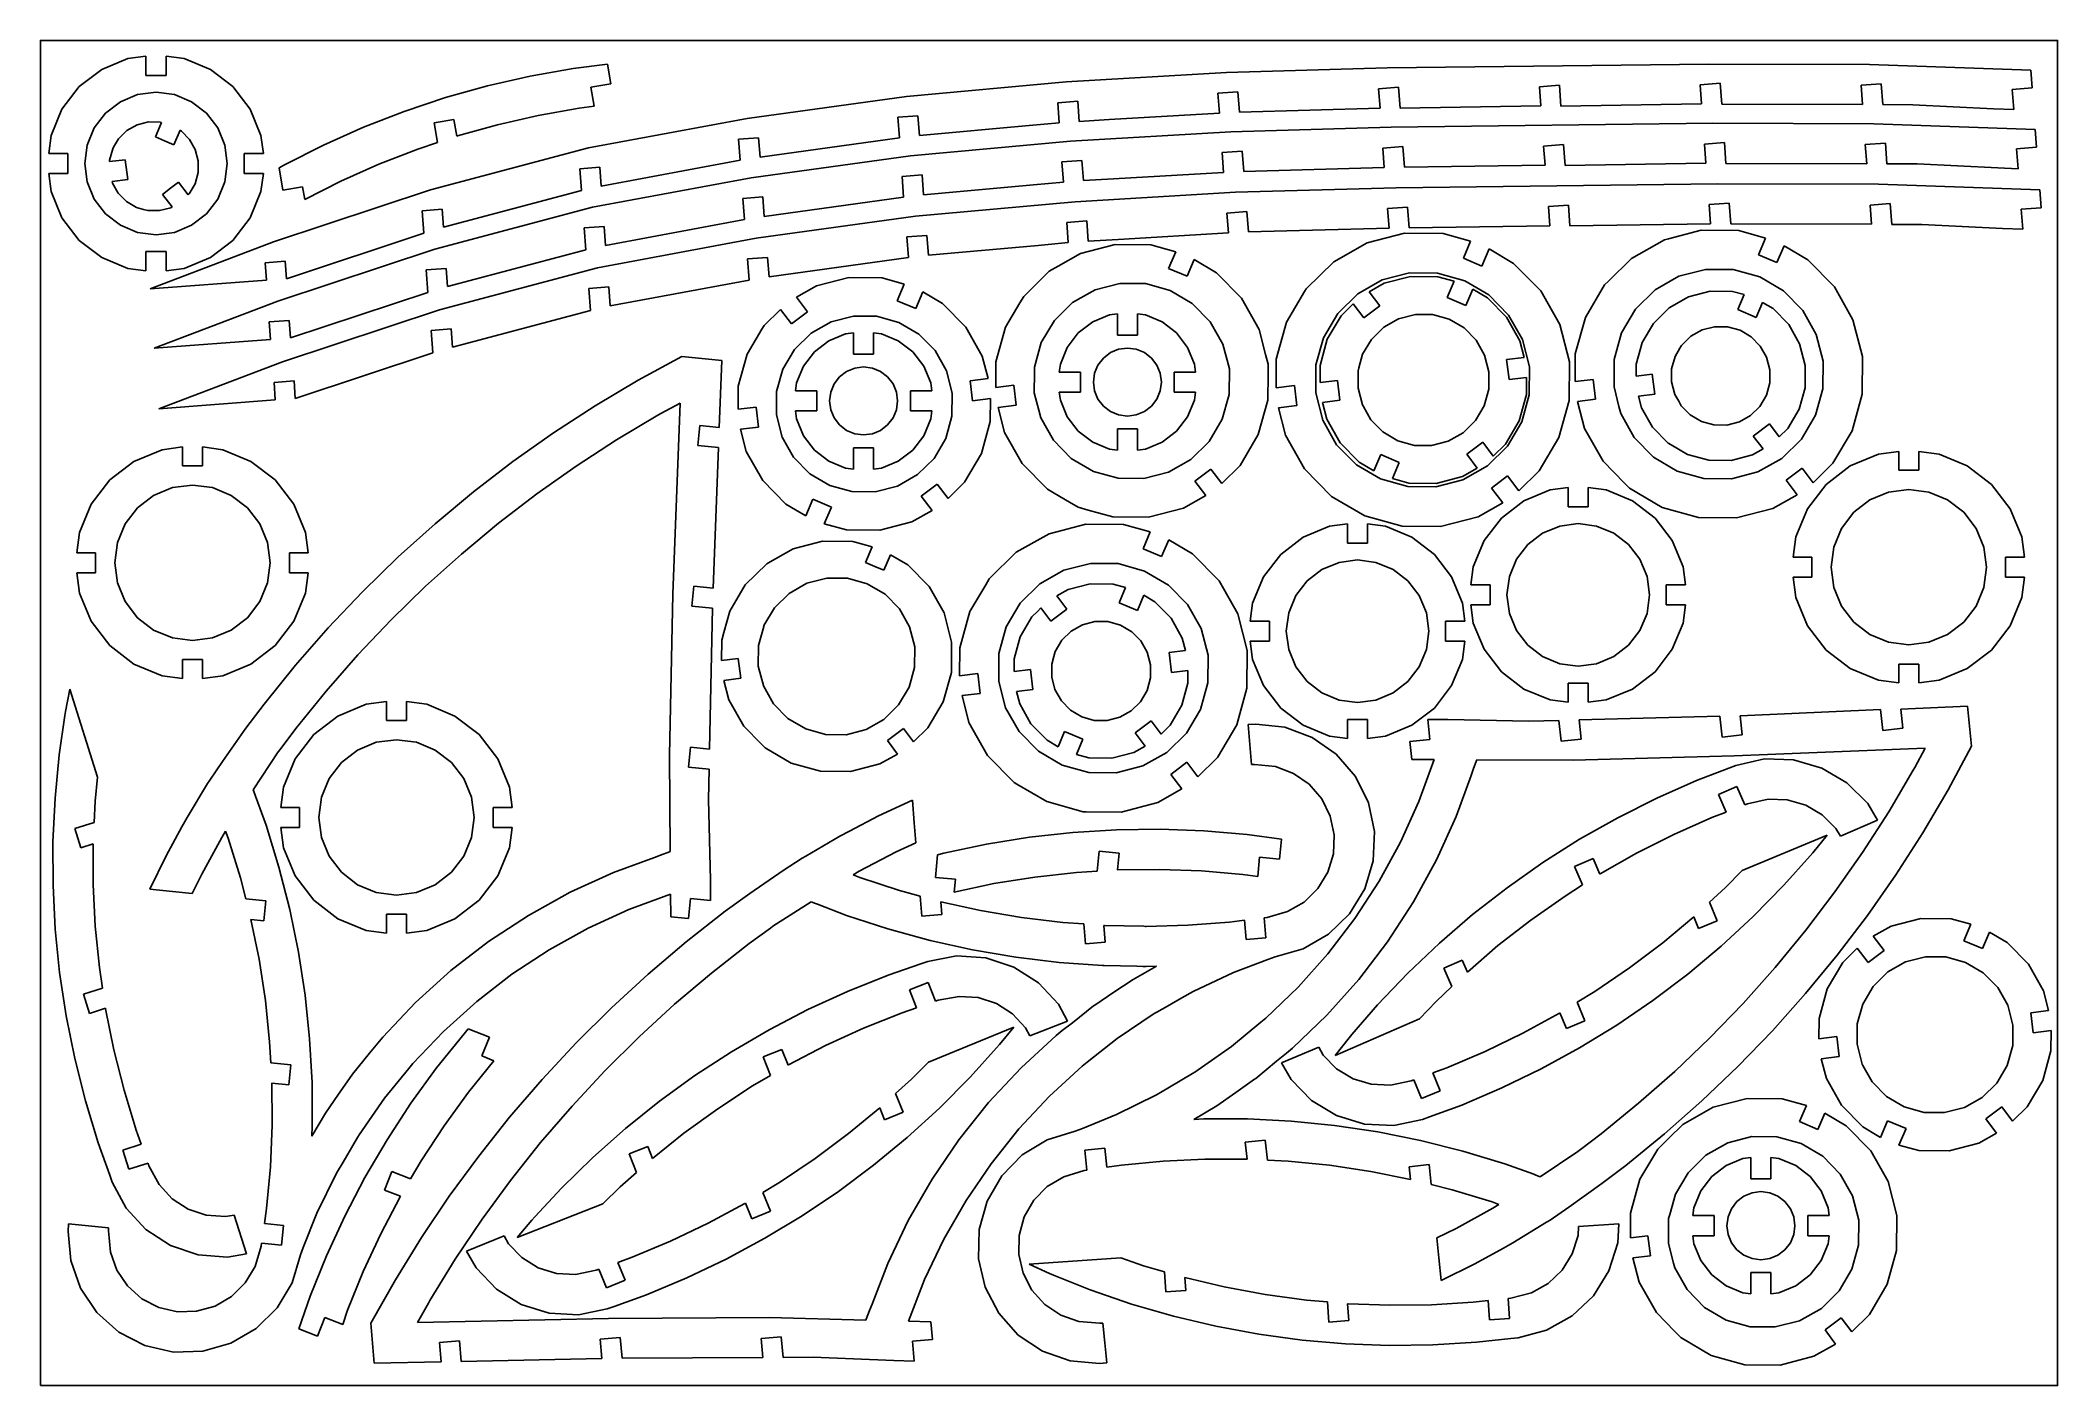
# Model space of a CAD drawing. Extents: x -150 to 150, y -100 to 100.
import ezdxf

# ---------------------------------------------------------------- set-up
doc = ezdxf.new("R2010")
doc.units = 0
doc.header["$MEASUREMENT"] = 0
doc.layers.add('3MM_1', color=7, linetype='CONTINUOUS')
doc.layers.add('HINTEN', color=7, linetype='CONTINUOUS')

msp = doc.modelspace()

# ---------------------------------------------------------------- linework, layer by layer
at = {"layer": '3MM_1'}
for points in [[(-136.9808, 97.2998), (-136.9808, 97.2998), (-140.8778, 95.6856), (-140.8778, 95.6856)], [(-134.2904, 97.6539), (-134.2904, 97.6539), (-136.9808, 97.2998), (-136.9808, 97.2998)], [(-134.2904, 94.7952), (-134.2904, 94.7952), (-134.2904, 97.6539), (-134.2904, 97.6539)], [(-128.6167, 97.2998), (-128.6167, 97.2998), (-131.3071, 97.6539), (-131.3071, 97.6539)], [(-131.3071, 97.6539), (-131.3071, 97.6539), (-131.3071, 94.7952), (-131.3071, 94.7952)], [(-124.7197, 95.6856), (-124.7197, 95.6856), (-128.6167, 97.2998), (-128.6167, 97.2998)], [(-65.6682, 96.4624), (-65.6682, 96.4624), (-70.7551, 95.8172), (-70.7551, 95.8172)], [(-65.1704, 93.5155), (-65.1704, 93.5155), (-65.6682, 96.4624), (-65.6682, 96.4624)], [(50.2787, 95.8956), (50.2787, 95.8956), (98.1015, 96.4843), (98.1015, 96.4843)], [(98.1015, 96.4843), (98.1015, 96.4843), (122.0408, 96.4068), (122.0408, 96.4068)], [(122.0408, 96.4068), (122.0408, 96.4068), (146.0358, 95.5856), (146.0358, 95.5856)], [(-144.2242, 93.1178), (-144.2242, 93.1178), (-146.792, 89.7713), (-146.792, 89.7713)], [(-140.8778, 95.6856), (-140.8778, 95.6856), (-144.2242, 93.1178), (-144.2242, 93.1178)], [(-131.3071, 94.7952), (-131.3071, 94.7952), (-134.2904, 94.7952), (-134.2904, 94.7952)], [(-121.3733, 93.1178), (-121.3733, 93.1178), (-124.7197, 95.6856), (-124.7197, 95.6856)], [(-118.8055, 89.7713), (-118.8055, 89.7713), (-121.3733, 93.1178), (-121.3733, 93.1178)], [(-83.4813, 93.2437), (-83.4813, 93.2437), (-89.7349, 91.4928), (-89.7349, 91.4928)], [(-77.1495, 94.6863), (-77.1495, 94.6863), (-83.4813, 93.2437), (-83.4813, 93.2437)], [(-70.7551, 95.8172), (-70.7551, 95.8172), (-77.1495, 94.6863), (-77.1495, 94.6863)], [(-68.1122, 93.0179), (-68.1122, 93.0179), (-65.1704, 93.5155), (-65.1704, 93.5155)], [(-67.6348, 90.1981), (-67.6348, 90.1981), (-68.1122, 93.0179), (-68.1122, 93.0179)], [(-21.2052, 91.6655), (-21.2052, 91.6655), (2.5671, 93.8193), (2.5671, 93.8193)], [(2.5671, 93.8193), (2.5671, 93.8193), (26.395, 95.2293), (26.395, 95.2293)], [(26.395, 95.2293), (26.395, 95.2293), (50.2787, 95.8956), (50.2787, 95.8956)], [(51.9889, 93.0319), (51.9889, 93.0319), (49.0139, 92.8092), (49.0139, 92.8092)], [(52.2203, 89.9408), (52.2203, 89.9408), (51.9889, 93.0319), (51.9889, 93.0319)], [(75.9003, 93.3264), (75.9003, 93.3264), (72.9254, 93.1036), (72.9254, 93.1036)], [(72.9254, 93.1036), (72.9254, 93.1036), (73.1394, 90.2448), (73.1394, 90.2448)], [(76.1318, 90.2351), (76.1318, 90.2351), (75.9003, 93.3264), (75.9003, 93.3264)], [(99.8118, 93.6207), (99.8118, 93.6207), (96.8368, 93.398), (96.8368, 93.398)], [(96.8368, 93.398), (96.8368, 93.398), (97.0509, 90.5392), (97.0509, 90.5392)], [(100.0432, 90.5295), (100.0432, 90.5295), (99.8118, 93.6207), (99.8118, 93.6207)], [(123.7511, 93.5432), (123.7511, 93.5432), (120.776, 93.3205), (120.776, 93.3205)], [(120.776, 93.3205), (120.776, 93.3205), (120.9901, 90.4617), (120.9901, 90.4617)], [(123.9825, 90.452), (123.9825, 90.452), (123.7511, 93.5432), (123.7511, 93.5432)], [(146.0358, 95.5856), (146.0358, 95.5856), (146.2342, 92.936), (146.2342, 92.936)], [(-140.2915, 89.1851), (-140.2915, 89.1851), (-138.0969, 90.869), (-138.0969, 90.869)], [(-138.0969, 90.869), (-138.0969, 90.869), (-135.5413, 91.9277), (-135.5413, 91.9277)], [(-135.5413, 91.9277), (-135.5413, 91.9277), (-132.7988, 92.2887), (-132.7988, 92.2887)], [(-132.7988, 92.2887), (-132.7988, 92.2887), (-130.0562, 91.9277), (-130.0562, 91.9277)], [(-130.0562, 91.9277), (-130.0562, 91.9277), (-127.5006, 90.869), (-127.5006, 90.869)], [(-127.5006, 90.869), (-127.5006, 90.869), (-125.306, 89.1851), (-125.306, 89.1851)], [(-89.7349, 91.4928), (-89.7349, 91.4928), (-95.8957, 89.4385), (-95.8957, 89.4385)], [(-69.8591, 89.9159), (-69.8591, 89.9159), (-67.6348, 90.1981), (-67.6348, 90.1981)], [(-44.8938, 88.3962), (-44.8938, 88.3962), (-21.2052, 91.6655), (-21.2052, 91.6655)], [(4.2773, 90.9557), (4.2773, 90.9557), (1.3023, 90.7329), (1.3023, 90.7329)], [(1.3023, 90.7329), (1.3023, 90.7329), (1.5267, 87.7347), (1.5267, 87.7347)], [(4.5018, 87.9575), (4.5018, 87.9575), (4.2773, 90.9557), (4.2773, 90.9557)], [(28.1053, 92.3657), (28.1053, 92.3657), (25.1302, 92.143), (25.1302, 92.143)], [(25.1302, 92.143), (25.1302, 92.143), (25.3512, 89.1912), (25.3512, 89.1912)], [(28.3332, 89.3209), (28.3332, 89.3209), (28.1053, 92.3657), (28.1053, 92.3657)], [(49.0139, 92.8092), (49.0139, 92.8092), (49.2314, 89.9039), (49.2314, 89.9039)], [(73.1394, 90.2448), (73.1394, 90.2448), (52.2203, 89.9408), (52.2203, 89.9408)], [(97.0509, 90.5392), (97.0509, 90.5392), (76.1318, 90.2351), (76.1318, 90.2351)], [(120.9901, 90.4617), (120.9901, 90.4617), (100.0432, 90.5295), (100.0432, 90.5295)], [(128.4712, 90.4375), (128.4712, 90.4375), (123.9825, 90.452), (123.9825, 90.452)], [(140.4826, 89.841), (140.4826, 89.841), (128.4712, 90.4375), (128.4712, 90.4375)], [(146.2342, 92.936), (146.2342, 92.936), (143.2592, 92.7133), (143.2592, 92.7133)], [(143.2592, 92.7133), (143.2592, 92.7133), (143.482, 89.7383), (143.482, 89.7383)], [(-146.792, 89.7713), (-146.792, 89.7713), (-148.4062, 85.8743), (-148.4062, 85.8743)], [(-141.9755, 86.9905), (-141.9755, 86.9905), (-140.2915, 89.1851), (-140.2915, 89.1851)], [(-135.6096, 87.4404), (-135.6096, 87.4404), (-137.1188, 86.5865), (-137.1188, 86.5865)], [(-135.3874, 87.4979), (-135.3874, 87.4979), (-135.6096, 87.4404), (-135.6096, 87.4404)], [(-133.9308, 87.8746), (-133.9308, 87.8746), (-135.3874, 87.4979), (-135.3874, 87.4979)], [(-132.1968, 87.8595), (-132.1968, 87.8595), (-133.9308, 87.8746), (-133.9308, 87.8746)], [(-132.8915, 85.6404), (-132.8915, 85.6404), (-131.9756, 87.7981), (-131.9756, 87.7981)], [(-131.9756, 87.7981), (-131.9756, 87.7981), (-132.1968, 87.8595), (-132.1968, 87.8595)], [(-125.306, 89.1851), (-125.306, 89.1851), (-123.622, 86.9905), (-123.622, 86.9905)], [(-117.1913, 85.8743), (-117.1913, 85.8743), (-118.8055, 89.7713), (-118.8055, 89.7713)], [(-101.9481, 87.085), (-101.9481, 87.085), (-107.8783, 84.4384), (-107.8783, 84.4384)], [(-95.8957, 89.4385), (-95.8957, 89.4385), (-101.9481, 87.085), (-101.9481, 87.085)], [(-91.4255, 87.7465), (-91.4255, 87.7465), (-88.4844, 88.2444), (-88.4844, 88.2444)], [(-90.9285, 84.8048), (-90.9285, 84.8048), (-91.4255, 87.7465), (-91.4255, 87.7465)], [(-88.4844, 88.2444), (-88.4844, 88.2444), (-88.0638, 85.7602), (-88.0638, 85.7602)], [(-87.9858, 85.7861), (-87.9858, 85.7861), (-82.0132, 87.4579), (-82.0132, 87.4579)], [(-82.0132, 87.4579), (-82.0132, 87.4579), (-75.9664, 88.8355), (-75.9664, 88.8355)], [(-75.9664, 88.8355), (-75.9664, 88.8355), (-69.8591, 89.9159), (-69.8591, 89.9159)], [(-68.4991, 84.0111), (-68.4991, 84.0111), (-44.8938, 88.3962), (-44.8938, 88.3962)], [(-19.4949, 88.8019), (-19.4949, 88.8019), (-22.4699, 88.5792), (-22.4699, 88.5792)], [(-22.4699, 88.5792), (-22.4699, 88.5792), (-22.2402, 85.5112), (-22.2402, 85.5112)], [(-19.2739, 85.8502), (-19.2739, 85.8502), (-19.4949, 88.8019), (-19.4949, 88.8019)], [(-2.9304, 87.3308), (-2.9304, 87.3308), (-19.2739, 85.8502), (-19.2739, 85.8502)], [(1.5267, 87.7347), (1.5267, 87.7347), (-2.9304, 87.3308), (-2.9304, 87.3308)], [(8.9696, 88.2218), (8.9696, 88.2218), (4.5018, 87.9575), (4.5018, 87.9575)], [(25.3512, 89.1912), (25.3512, 89.1912), (8.9696, 88.2218), (8.9696, 88.2218)], [(27.0176, 86.413), (27.0176, 86.413), (50.9013, 87.0793), (50.9013, 87.0793)], [(49.2314, 89.9039), (49.2314, 89.9039), (28.3332, 89.3209), (28.3332, 89.3209)], [(50.9013, 87.0793), (50.9013, 87.0793), (98.7241, 87.668), (98.7241, 87.668)], [(98.7241, 87.668), (98.7241, 87.668), (122.6634, 87.5905), (122.6634, 87.5905)], [(122.6634, 87.5905), (122.6634, 87.5905), (146.6585, 86.7693), (146.6585, 86.7693)], [(143.482, 89.7383), (143.482, 89.7383), (140.4826, 89.841), (140.4826, 89.841)], [(-148.4062, 85.8743), (-148.4062, 85.8743), (-148.7604, 83.184), (-148.7604, 83.184)], [(-143.3951, 81.6923), (-143.3951, 81.6923), (-143.0341, 84.4348), (-143.0341, 84.4348)], [(-143.0341, 84.4348), (-143.0341, 84.4348), (-141.9755, 86.9905), (-141.9755, 86.9905)], [(-139.1051, 84.0988), (-139.1051, 84.0988), (-139.2358, 83.877), (-139.2358, 83.877)], [(-138.3557, 85.3711), (-138.3557, 85.3711), (-139.1051, 84.0988), (-139.1051, 84.0988)], [(-137.1188, 86.5865), (-137.1188, 86.5865), (-138.3557, 85.3711), (-138.3557, 85.3711)], [(-131.5184, 85.0575), (-131.5184, 85.0575), (-132.8915, 85.6404), (-132.8915, 85.6404)], [(-130.1453, 84.4747), (-130.1453, 84.4747), (-131.5184, 85.0575), (-131.5184, 85.0575)], [(-129.2294, 86.6325), (-129.2294, 86.6325), (-130.1453, 84.4747), (-130.1453, 84.4747)], [(-129.0316, 86.516), (-129.0316, 86.516), (-129.2294, 86.6325), (-129.2294, 86.6325)], [(-127.8162, 85.2791), (-127.8162, 85.2791), (-129.0316, 86.516), (-129.0316, 86.516)], [(-126.9623, 83.7699), (-126.9623, 83.7699), (-127.8162, 85.2791), (-127.8162, 85.2791)], [(-123.622, 86.9905), (-123.622, 86.9905), (-122.5634, 84.4348), (-122.5634, 84.4348)], [(-122.5634, 84.4348), (-122.5634, 84.4348), (-122.2024, 81.6923), (-122.2024, 81.6923)], [(-116.8371, 83.184), (-116.8371, 83.184), (-117.1913, 85.8743), (-117.1913, 85.8743)], [(-107.8783, 84.4384), (-107.8783, 84.4384), (-113.672, 81.5046), (-113.672, 81.5046)], [(-93.8692, 83.8241), (-93.8692, 83.8241), (-90.9285, 84.8048), (-90.9285, 84.8048)], [(-91.9651, 77.7667), (-91.9651, 77.7667), (-68.4991, 84.0111), (-68.4991, 84.0111)], [(-88.0638, 85.7602), (-88.0638, 85.7602), (-87.9858, 85.7861), (-87.9858, 85.7861)], [(-43.1837, 85.5325), (-43.1837, 85.5325), (-46.1586, 85.3097), (-46.1586, 85.3097)], [(-46.1586, 85.3097), (-46.1586, 85.3097), (-45.9237, 82.172), (-45.9237, 82.172)], [(-42.9679, 82.6504), (-42.9679, 82.6504), (-43.1837, 85.5325), (-43.1837, 85.5325)], [(-22.2402, 85.5112), (-22.2402, 85.5112), (-42.9679, 82.6504), (-42.9679, 82.6504)], [(-20.5826, 82.8492), (-20.5826, 82.8492), (3.1896, 85.0029), (3.1896, 85.0029)], [(3.1896, 85.0029), (3.1896, 85.0029), (27.0176, 86.413), (27.0176, 86.413)], [(52.6116, 84.2156), (52.6116, 84.2156), (49.6365, 83.9929), (49.6365, 83.9929)], [(52.843, 81.1244), (52.843, 81.1244), (52.6116, 84.2156), (52.6116, 84.2156)], [(76.5229, 84.51), (76.5229, 84.51), (73.5479, 84.2872), (73.5479, 84.2872)], [(73.5479, 84.2872), (73.5479, 84.2872), (73.762, 81.4284), (73.762, 81.4284)], [(76.7544, 81.4188), (76.7544, 81.4188), (76.5229, 84.51), (76.5229, 84.51)], [(100.4344, 84.8044), (100.4344, 84.8044), (97.4594, 84.5817), (97.4594, 84.5817)], [(97.4594, 84.5817), (97.4594, 84.5817), (97.6734, 81.7229), (97.6734, 81.7229)], [(100.6658, 81.7132), (100.6658, 81.7132), (100.4344, 84.8044), (100.4344, 84.8044)], [(124.3737, 84.7269), (124.3737, 84.7269), (121.3986, 84.5042), (121.3986, 84.5042)], [(121.3986, 84.5042), (121.3986, 84.5042), (121.6126, 81.6454), (121.6126, 81.6454)], [(124.6051, 81.6357), (124.6051, 81.6357), (124.3737, 84.7269), (124.3737, 84.7269)], [(146.8569, 84.1197), (146.8569, 84.1197), (143.8818, 83.897), (143.8818, 83.897)], [(146.6585, 86.7693), (146.6585, 86.7693), (146.8569, 84.1197), (146.8569, 84.1197)], [(-148.7604, 83.184), (-148.7604, 83.184), (-145.9017, 83.184), (-145.9017, 83.184)], [(-145.9017, 83.184), (-145.9017, 83.184), (-145.9017, 80.2006), (-145.9017, 80.2006)], [(-143.0341, 78.9498), (-143.0341, 78.9498), (-143.3951, 81.6923), (-143.3951, 81.6923)], [(-139.2358, 83.877), (-139.2358, 83.877), (-139.6992, 82.206), (-139.6992, 82.206)], [(-139.6992, 81.9765), (-139.6992, 81.9765), (-137.3725, 82.2622), (-137.3725, 82.2622)], [(-139.6992, 82.206), (-139.6992, 82.206), (-139.6992, 81.9765), (-139.6992, 81.9765)], [(-137.3725, 82.2622), (-137.3725, 82.2622), (-137.009, 79.301), (-137.009, 79.301)], [(-126.5282, 82.0911), (-126.5282, 82.0911), (-126.9623, 83.7699), (-126.9623, 83.7699)], [(-126.5282, 80.357), (-126.5282, 80.357), (-126.5282, 82.0911), (-126.5282, 82.0911)], [(-122.2024, 81.6923), (-122.2024, 81.6923), (-122.5634, 78.9498), (-122.5634, 78.9498)], [(-119.6958, 80.2006), (-119.6958, 80.2006), (-119.6958, 83.184), (-119.6958, 83.184)], [(-119.6958, 83.184), (-119.6958, 83.184), (-116.8371, 83.184), (-116.8371, 83.184)], [(-113.672, 81.5046), (-113.672, 81.5046), (-114.4964, 81.0357), (-114.4964, 81.0357)], [(-114.4964, 81.0357), (-114.4964, 81.0357), (-113.9348, 77.7137), (-113.9348, 77.7137)], [(-105.3128, 79.0488), (-105.3128, 79.0488), (-99.65, 81.5767), (-99.65, 81.5767)], [(-99.65, 81.5767), (-99.65, 81.5767), (-93.8692, 83.8241), (-93.8692, 83.8241)], [(-66.7888, 81.1475), (-66.7888, 81.1475), (-69.7638, 80.9247), (-69.7638, 80.9247)], [(-66.5783, 78.3351), (-66.5783, 78.3351), (-66.7888, 81.1475), (-66.7888, 81.1475)], [(-45.9237, 82.172), (-45.9237, 82.172), (-66.5783, 78.3351), (-66.5783, 78.3351)], [(-44.2712, 79.5798), (-44.2712, 79.5798), (-20.5826, 82.8492), (-20.5826, 82.8492)], [(4.8999, 82.1393), (4.8999, 82.1393), (1.9248, 81.9166), (1.9248, 81.9166)], [(1.9248, 81.9166), (1.9248, 81.9166), (2.1493, 78.9183), (2.1493, 78.9183)], [(5.1244, 79.141), (5.1244, 79.141), (4.8999, 82.1393), (4.8999, 82.1393)], [(28.7278, 83.5494), (28.7278, 83.5494), (25.7529, 83.3266), (25.7529, 83.3266)], [(25.7529, 83.3266), (25.7529, 83.3266), (25.9739, 80.3748), (25.9739, 80.3748)], [(28.9558, 80.5046), (28.9558, 80.5046), (28.7278, 83.5494), (28.7278, 83.5494)], [(49.854, 81.0876), (49.854, 81.0876), (28.9558, 80.5046), (28.9558, 80.5046)], [(49.6365, 83.9929), (49.6365, 83.9929), (49.854, 81.0876), (49.854, 81.0876)], [(73.762, 81.4284), (73.762, 81.4284), (52.843, 81.1244), (52.843, 81.1244)], [(97.6734, 81.7229), (97.6734, 81.7229), (76.7544, 81.4188), (76.7544, 81.4188)], [(121.6126, 81.6454), (121.6126, 81.6454), (100.6658, 81.7132), (100.6658, 81.7132)], [(129.0937, 81.6211), (129.0937, 81.6211), (124.6051, 81.6357), (124.6051, 81.6357)], [(141.1052, 81.0246), (141.1052, 81.0246), (129.0937, 81.6211), (129.0937, 81.6211)], [(144.1045, 80.9219), (144.1045, 80.9219), (141.1052, 81.0246), (141.1052, 81.0246)], [(143.8818, 83.897), (143.8818, 83.897), (144.1045, 80.9219), (144.1045, 80.9219)], [(-145.9017, 80.2006), (-145.9017, 80.2006), (-148.7604, 80.2006), (-148.7604, 80.2006)], [(-148.7604, 80.2006), (-148.7604, 80.2006), (-148.4062, 77.5103), (-148.4062, 77.5103)], [(-141.9755, 76.3941), (-141.9755, 76.3941), (-143.0341, 78.9498), (-143.0341, 78.9498)], [(-137.009, 79.301), (-137.009, 79.301), (-139.3356, 79.0154), (-139.3356, 79.0154)], [(-139.3356, 79.0154), (-139.3356, 79.0154), (-139.2781, 78.7932), (-139.2781, 78.7932)], [(-139.2781, 78.7932), (-139.2781, 78.7932), (-138.4242, 77.2839), (-138.4242, 77.2839)], [(-131.8287, 77.1077), (-131.8287, 77.1077), (-130.6374, 78.0054), (-130.6374, 78.0054)], [(-130.6374, 78.0054), (-130.6374, 78.0054), (-129.4461, 78.9031), (-129.4461, 78.9031)], [(-129.4461, 78.9031), (-129.4461, 78.9031), (-128.0354, 77.031), (-128.0354, 77.031)], [(-127.8717, 77.1919), (-127.8717, 77.1919), (-126.9916, 78.686), (-126.9916, 78.686)], [(-126.9916, 78.686), (-126.9916, 78.686), (-126.5282, 80.357), (-126.5282, 80.357)], [(-122.5634, 78.9498), (-122.5634, 78.9498), (-123.622, 76.3941), (-123.622, 76.3941)], [(-116.8371, 80.2006), (-116.8371, 80.2006), (-119.6958, 80.2006), (-119.6958, 80.2006)], [(-117.1913, 77.5103), (-117.1913, 77.5103), (-116.8371, 80.2006), (-116.8371, 80.2006)], [(-113.9348, 77.7137), (-113.9348, 77.7137), (-110.9925, 78.2113), (-110.9925, 78.2113)], [(-110.9925, 78.2113), (-110.9925, 78.2113), (-110.6757, 76.3343), (-110.6757, 76.3343)], [(-110.6757, 76.3343), (-110.6757, 76.3343), (-105.3128, 79.0488), (-105.3128, 79.0488)], [(-69.7638, 80.9247), (-69.7638, 80.9247), (-69.5202, 77.6708), (-69.5202, 77.6708)], [(-67.8764, 75.1948), (-67.8764, 75.1948), (-44.2712, 79.5798), (-44.2712, 79.5798)], [(-18.8723, 79.9856), (-18.8723, 79.9856), (-21.8473, 79.7628), (-21.8473, 79.7628)], [(-21.8473, 79.7628), (-21.8473, 79.7628), (-21.6176, 76.6948), (-21.6176, 76.6948)], [(-18.6513, 77.0337), (-18.6513, 77.0337), (-18.8723, 79.9856), (-18.8723, 79.9856)], [(-2.3079, 78.5145), (-2.3079, 78.5145), (-18.6513, 77.0337), (-18.6513, 77.0337)], [(2.1493, 78.9183), (2.1493, 78.9183), (-2.3079, 78.5145), (-2.3079, 78.5145)], [(9.5921, 79.4054), (9.5921, 79.4054), (5.1244, 79.141), (5.1244, 79.141)], [(25.9739, 80.3748), (25.9739, 80.3748), (9.5921, 79.4054), (9.5921, 79.4054)], [(27.7284, 77.4197), (27.7284, 77.4197), (51.6121, 78.0861), (51.6121, 78.0861)], [(51.6121, 78.0861), (51.6121, 78.0861), (99.4349, 78.6749), (99.4349, 78.6749)], [(99.4349, 78.6749), (99.4349, 78.6749), (123.3742, 78.5974), (123.3742, 78.5974)], [(123.3742, 78.5974), (123.3742, 78.5974), (147.3692, 77.7762), (147.3692, 77.7762)], [(-148.4062, 77.5103), (-148.4062, 77.5103), (-146.792, 73.6133), (-146.792, 73.6133)], [(-140.2915, 74.1996), (-140.2915, 74.1996), (-141.9755, 76.3941), (-141.9755, 76.3941)], [(-138.4242, 77.2839), (-138.4242, 77.2839), (-137.2088, 76.0471), (-137.2088, 76.0471)], [(-137.2088, 76.0471), (-137.2088, 76.0471), (-135.7147, 75.167), (-135.7147, 75.167)], [(-135.7147, 75.167), (-135.7147, 75.167), (-134.6398, 74.8689), (-134.6398, 74.8689)], [(-132.2966, 74.6884), (-132.2966, 74.6884), (-130.6177, 75.1226), (-130.6177, 75.1226)], [(-130.418, 75.2356), (-130.418, 75.2356), (-131.8287, 77.1077), (-131.8287, 77.1077)], [(-130.6177, 75.1226), (-130.6177, 75.1226), (-130.418, 75.2356), (-130.418, 75.2356)], [(-128.0354, 77.031), (-128.0354, 77.031), (-127.8717, 77.1919), (-127.8717, 77.1919)], [(-123.622, 76.3941), (-123.622, 76.3941), (-125.306, 74.1996), (-125.306, 74.1996)], [(-118.8055, 73.6133), (-118.8055, 73.6133), (-117.1913, 77.5103), (-117.1913, 77.5103)], [(-115.3197, 70.0347), (-115.3197, 70.0347), (-91.9651, 77.7667), (-91.9651, 77.7667)], [(-91.3425, 68.9503), (-91.3425, 68.9503), (-67.8764, 75.1948), (-67.8764, 75.1948)], [(-69.5202, 77.6708), (-69.5202, 77.6708), (-90.0529, 72.2069), (-90.0529, 72.2069)], [(-42.561, 76.7162), (-42.561, 76.7162), (-45.536, 76.4934), (-45.536, 76.4934)], [(-45.536, 76.4934), (-45.536, 76.4934), (-45.3011, 73.3557), (-45.3011, 73.3557)], [(-42.3453, 73.8341), (-42.3453, 73.8341), (-42.561, 76.7162), (-42.561, 76.7162)], [(-21.6176, 76.6948), (-21.6176, 76.6948), (-42.3453, 73.8341), (-42.3453, 73.8341)], [(-19.8718, 73.856), (-19.8718, 73.856), (3.9005, 76.0098), (3.9005, 76.0098)], [(3.9005, 76.0098), (3.9005, 76.0098), (27.7284, 77.4197), (27.7284, 77.4197)], [(53.3223, 75.2225), (53.3223, 75.2225), (50.3473, 74.9997), (50.3473, 74.9997)], [(53.5537, 72.1312), (53.5537, 72.1312), (53.3223, 75.2225), (53.3223, 75.2225)], [(77.2337, 75.5168), (77.2337, 75.5168), (74.2588, 75.2941), (74.2588, 75.2941)], [(74.2588, 75.2941), (74.2588, 75.2941), (74.4728, 72.4353), (74.4728, 72.4353)], [(77.4652, 72.4256), (77.4652, 72.4256), (77.2337, 75.5168), (77.2337, 75.5168)], [(101.1452, 75.8112), (101.1452, 75.8112), (98.1702, 75.5884), (98.1702, 75.5884)], [(98.1702, 75.5884), (98.1702, 75.5884), (98.3843, 72.7297), (98.3843, 72.7297)], [(101.3766, 72.7199), (101.3766, 72.7199), (101.1452, 75.8112), (101.1452, 75.8112)], [(125.0845, 75.7337), (125.0845, 75.7337), (122.1094, 75.5109), (122.1094, 75.5109)], [(122.1094, 75.5109), (122.1094, 75.5109), (122.3235, 72.6521), (122.3235, 72.6521)], [(125.3159, 72.6425), (125.3159, 72.6425), (125.0845, 75.7337), (125.0845, 75.7337)], [(147.5676, 75.1265), (147.5676, 75.1265), (144.5926, 74.9037), (144.5926, 74.9037)], [(147.3692, 77.7762), (147.3692, 77.7762), (147.5676, 75.1265), (147.5676, 75.1265)], [(-146.792, 73.6133), (-146.792, 73.6133), (-144.2242, 70.2669), (-144.2242, 70.2669)], [(-138.0969, 72.5156), (-138.0969, 72.5156), (-140.2915, 74.1996), (-140.2915, 74.1996)], [(-135.5413, 71.457), (-135.5413, 71.457), (-138.0969, 72.5156), (-138.0969, 72.5156)], [(-134.6398, 74.8689), (-134.6398, 74.8689), (-134.0306, 74.7035), (-134.0306, 74.7035)], [(-134.0306, 74.7035), (-134.0306, 74.7035), (-132.2966, 74.6884), (-132.2966, 74.6884)], [(-127.5006, 72.5156), (-127.5006, 72.5156), (-130.0562, 71.457), (-130.0562, 71.457)], [(-125.306, 74.1996), (-125.306, 74.1996), (-127.5006, 72.5156), (-127.5006, 72.5156)], [(-121.3733, 70.2669), (-121.3733, 70.2669), (-118.8055, 73.6133), (-118.8055, 73.6133)], [(-90.2548, 74.9031), (-90.2548, 74.9031), (-93.2299, 74.6803), (-93.2299, 74.6803)], [(-93.2299, 74.6803), (-93.2299, 74.6803), (-92.9793, 71.3334), (-92.9793, 71.3334)], [(-90.0529, 72.2069), (-90.0529, 72.2069), (-90.2548, 74.9031), (-90.2548, 74.9031)], [(-66.1661, 72.3311), (-66.1661, 72.3311), (-69.1412, 72.1084), (-69.1412, 72.1084)], [(-69.1412, 72.1084), (-69.1412, 72.1084), (-68.8976, 68.8545), (-68.8976, 68.8545)], [(-65.9556, 69.5188), (-65.9556, 69.5188), (-66.1661, 72.3311), (-66.1661, 72.3311)], [(-45.3011, 73.3557), (-45.3011, 73.3557), (-65.9556, 69.5188), (-65.9556, 69.5188)], [(-43.5604, 70.5866), (-43.5604, 70.5866), (-19.8718, 73.856), (-19.8718, 73.856)], [(5.6107, 73.1461), (5.6107, 73.1461), (2.6357, 72.9234), (2.6357, 72.9234)], [(2.6357, 72.9234), (2.6357, 72.9234), (2.8601, 69.9252), (2.8601, 69.9252)], [(5.8352, 70.1479), (5.8352, 70.1479), (5.6107, 73.1461), (5.6107, 73.1461)], [(29.4387, 74.5561), (29.4387, 74.5561), (26.4636, 74.3334), (26.4636, 74.3334)], [(26.4636, 74.3334), (26.4636, 74.3334), (26.6846, 71.3817), (26.6846, 71.3817)], [(29.6666, 71.5114), (29.6666, 71.5114), (29.4387, 74.5561), (29.4387, 74.5561)], [(50.5648, 72.0944), (50.5648, 72.0944), (29.6666, 71.5114), (29.6666, 71.5114)], [(50.3473, 74.9997), (50.3473, 74.9997), (50.5648, 72.0944), (50.5648, 72.0944)], [(74.4728, 72.4353), (74.4728, 72.4353), (53.5537, 72.1312), (53.5537, 72.1312)], [(98.3843, 72.7297), (98.3843, 72.7297), (77.4652, 72.4256), (77.4652, 72.4256)], [(122.3235, 72.6521), (122.3235, 72.6521), (101.3766, 72.7199), (101.3766, 72.7199)], [(129.8045, 72.6279), (129.8045, 72.6279), (125.3159, 72.6425), (125.3159, 72.6425)], [(141.816, 72.0314), (141.816, 72.0314), (129.8045, 72.6279), (129.8045, 72.6279)], [(144.8153, 71.9288), (144.8153, 71.9288), (141.816, 72.0314), (141.816, 72.0314)], [(144.5926, 74.9037), (144.5926, 74.9037), (144.8153, 71.9288), (144.8153, 71.9288)], [(-144.2242, 70.2669), (-144.2242, 70.2669), (-140.8778, 67.699), (-140.8778, 67.699)], [(-132.7988, 71.0959), (-132.7988, 71.0959), (-135.5413, 71.457), (-135.5413, 71.457)], [(-133.6916, 63.0499), (-133.6916, 63.0499), (-115.3197, 70.0347), (-115.3197, 70.0347)], [(-130.0562, 71.457), (-130.0562, 71.457), (-132.7988, 71.0959), (-132.7988, 71.0959)], [(-124.7197, 67.699), (-124.7197, 67.699), (-121.3733, 70.2669), (-121.3733, 70.2669)], [(-92.9793, 71.3334), (-92.9793, 71.3334), (-113.4145, 64.568), (-113.4145, 64.568)], [(-67.1657, 66.2016), (-67.1657, 66.2016), (-43.5604, 70.5866), (-43.5604, 70.5866)], [(-18.1615, 70.9924), (-18.1615, 70.9924), (-21.1365, 70.7696), (-21.1365, 70.7696)], [(-21.1365, 70.7696), (-21.1365, 70.7696), (-20.9068, 67.7016), (-20.9068, 67.7016)], [(-17.9405, 68.0406), (-17.9405, 68.0406), (-18.1615, 70.9924), (-18.1615, 70.9924)], [(-1.5971, 69.5214), (-1.5971, 69.5214), (-17.9405, 68.0406), (-17.9405, 68.0406)], [(2.8601, 69.9252), (2.8601, 69.9252), (-1.5971, 69.5214), (-1.5971, 69.5214)], [(9.83, 69.6357), (9.83, 69.6357), (4.6829, 68.3011), (4.6829, 68.3011)], [(10.3029, 70.4123), (10.3029, 70.4123), (5.8352, 70.1479), (5.8352, 70.1479)], [(15.1598, 69.5892), (15.1598, 69.5892), (9.83, 69.6357), (9.83, 69.6357)], [(26.6846, 71.3817), (26.6846, 71.3817), (10.3029, 70.4123), (10.3029, 70.4123)], [(18.8461, 68.5669), (18.8461, 68.5669), (15.1598, 69.5892), (15.1598, 69.5892)], [(47.3339, 69.9062), (47.3339, 69.9062), (42.3401, 67.0808), (42.3401, 67.0808)], [(52.8888, 71.3428), (52.8888, 71.3428), (47.3339, 69.9062), (47.3339, 69.9062)], [(58.6262, 71.2927), (58.6262, 71.2927), (52.8888, 71.3428), (52.8888, 71.3428)], [(62.7053, 70.1615), (62.7053, 70.1615), (58.6262, 71.2927), (58.6262, 71.2927)], [(61.6254, 67.6175), (61.6254, 67.6175), (62.7053, 70.1615), (62.7053, 70.1615)], [(91.5295, 70.3543), (91.5295, 70.3543), (86.6363, 67.5859), (86.6363, 67.5859)], [(92.1319, 70.5101), (92.1319, 70.5101), (91.5295, 70.3543), (91.5295, 70.3543)], [(96.9724, 71.7619), (96.9724, 71.7619), (92.1319, 70.5101), (92.1319, 70.5101)], [(102.5942, 71.7128), (102.5942, 71.7128), (96.9724, 71.7619), (96.9724, 71.7619)], [(106.5619, 70.6125), (106.5619, 70.6125), (102.5942, 71.7128), (102.5942, 71.7128)], [(105.5094, 68.1329), (105.5094, 68.1329), (106.5619, 70.6125), (106.5619, 70.6125)], [(109.3081, 69.4468), (109.3081, 69.4468), (108.2556, 66.9673), (108.2556, 66.9673)], [(112.8558, 67.357), (112.8558, 67.357), (109.3081, 69.4468), (109.3081, 69.4468)], [(-140.8778, 67.699), (-140.8778, 67.699), (-136.9808, 66.0849), (-136.9808, 66.0849)], [(-136.9808, 66.0849), (-136.9808, 66.0849), (-134.2904, 65.7307), (-134.2904, 65.7307)], [(-134.2904, 65.7307), (-134.2904, 65.7307), (-134.2904, 68.5894), (-134.2904, 68.5894)], [(-134.2904, 68.5894), (-134.2904, 68.5894), (-131.3071, 68.5894), (-131.3071, 68.5894)], [(-131.3071, 68.5894), (-131.3071, 68.5894), (-131.3071, 65.7307), (-131.3071, 65.7307)], [(-131.3071, 65.7307), (-131.3071, 65.7307), (-128.6167, 66.0849), (-128.6167, 66.0849)], [(-128.6167, 66.0849), (-128.6167, 66.0849), (-124.7197, 67.699), (-124.7197, 67.699)], [(-113.6094, 67.1711), (-113.6094, 67.1711), (-116.5845, 66.9484), (-116.5845, 66.9484)], [(-116.5845, 66.9484), (-116.5845, 66.9484), (-116.3896, 64.3453), (-116.3896, 64.3453)], [(-114.6971, 61.2184), (-114.6971, 61.2184), (-91.3425, 68.9503), (-91.3425, 68.9503)], [(-113.4145, 64.568), (-113.4145, 64.568), (-113.6094, 67.1711), (-113.6094, 67.1711)], [(-89.6322, 66.0867), (-89.6322, 66.0867), (-92.6073, 65.864), (-92.6073, 65.864)], [(-90.6317, 59.9572), (-90.6317, 59.9572), (-67.1657, 66.2016), (-67.1657, 66.2016)], [(-89.4304, 63.3906), (-89.4304, 63.3906), (-89.6322, 66.0867), (-89.6322, 66.0867)], [(-68.8976, 68.8545), (-68.8976, 68.8545), (-89.4304, 63.3906), (-89.4304, 63.3906)], [(-41.8503, 67.7229), (-41.8503, 67.7229), (-44.8252, 67.5002), (-44.8252, 67.5002)], [(-44.8252, 67.5002), (-44.8252, 67.5002), (-44.5903, 64.3626), (-44.5903, 64.3626)], [(-41.6346, 64.8409), (-41.6346, 64.8409), (-41.8503, 67.7229), (-41.8503, 67.7229)], [(-20.9068, 67.7016), (-20.9068, 67.7016), (-41.6346, 64.8409), (-41.6346, 64.8409)], [(1.3535, 66.4174), (1.3535, 66.4174), (0.044, 65.6765), (0.044, 65.6765)], [(4.6829, 68.3011), (4.6829, 68.3011), (1.3535, 66.4174), (1.3535, 66.4174)], [(17.7935, 66.0873), (17.7935, 66.0873), (18.8461, 68.5669), (18.8461, 68.5669)], [(20.5397, 64.9216), (20.5397, 64.9216), (17.7935, 66.0873), (17.7935, 66.0873)], [(21.5922, 67.4012), (21.5922, 67.4012), (20.5397, 64.9216), (20.5397, 64.9216)], [(24.8883, 65.4596), (24.8883, 65.4596), (21.5922, 67.4012), (21.5922, 67.4012)], [(42.3401, 67.0808), (42.3401, 67.0808), (38.2478, 63.0593), (38.2478, 63.0593)], [(64.3716, 66.4518), (64.3716, 66.4518), (61.6254, 67.6175), (61.6254, 67.6175)], [(65.4515, 68.9958), (65.4515, 68.9958), (64.3716, 66.4518), (64.3716, 66.4518)], [(69.0988, 66.8473), (69.0988, 66.8473), (65.4515, 68.9958), (65.4515, 68.9958)], [(73.1204, 62.755), (73.1204, 62.755), (69.0988, 66.8473), (69.0988, 66.8473)], [(86.6363, 67.5859), (86.6363, 67.5859), (83.2031, 64.212), (83.2031, 64.212)], [(108.2556, 66.9673), (108.2556, 66.9673), (105.5094, 68.1329), (105.5094, 68.1329)], [(116.7964, 63.3472), (116.7964, 63.3472), (112.8558, 67.357), (112.8558, 67.357)], [(-116.3896, 64.3453), (-116.3896, 64.3453), (-133.6916, 63.0499), (-133.6916, 63.0499)], [(-92.6073, 65.864), (-92.6073, 65.864), (-92.3567, 62.5171), (-92.3567, 62.5171)], [(-65.4554, 63.3379), (-65.4554, 63.3379), (-68.4304, 63.1152), (-68.4304, 63.1152)], [(-68.4304, 63.1152), (-68.4304, 63.1152), (-68.1868, 59.8613), (-68.1868, 59.8613)], [(-65.2449, 60.5256), (-65.2449, 60.5256), (-65.4554, 63.3379), (-65.4554, 63.3379)], [(-44.5903, 64.3626), (-44.5903, 64.3626), (-65.2449, 60.5256), (-65.2449, 60.5256)], [(-34.5555, 63.4974), (-34.5555, 63.4974), (-37.5461, 61.8055), (-37.5461, 61.8055)], [(-29.7724, 64.7344), (-29.7724, 64.7344), (-34.5555, 63.4974), (-34.5555, 63.4974)], [(-24.832, 64.6914), (-24.832, 64.6914), (-29.7724, 64.7344), (-29.7724, 64.7344)], [(-21.5209, 63.7731), (-21.5209, 63.7731), (-24.832, 64.6914), (-24.832, 64.6914)], [(-22.5735, 61.2935), (-22.5735, 61.2935), (-21.5209, 63.7731), (-21.5209, 63.7731)], [(-1.0291, 64.622), (-1.0291, 64.622), (-3.7576, 61.9407), (-3.7576, 61.9407)], [(0.044, 65.6765), (0.044, 65.6765), (-1.0291, 64.622), (-1.0291, 64.622)], [(6.8439, 62.9203), (6.8439, 62.9203), (10.5373, 63.8754), (10.5373, 63.8754)], [(10.5373, 63.8754), (10.5373, 63.8754), (14.3521, 63.8421), (14.3521, 63.8421)], [(14.3521, 63.8421), (14.3521, 63.8421), (18.0283, 62.8226), (18.0283, 62.8226)], [(28.6242, 61.658), (28.6242, 61.658), (24.8883, 65.4596), (24.8883, 65.4596)], [(38.2478, 63.0593), (38.2478, 63.0593), (38.0141, 62.6626), (38.0141, 62.6626)], [(45.9207, 62.3157), (45.9207, 62.3157), (49.5691, 64.374), (49.5691, 64.374)], [(49.8471, 63.8803), (49.8471, 63.8803), (47.635, 62.6287), (47.635, 62.6287)], [(49.5691, 64.374), (49.5691, 64.374), (53.6159, 65.4206), (53.6159, 65.4206)], [(53.7644, 64.8933), (53.7644, 64.8933), (49.8471, 63.8803), (49.8471, 63.8803)], [(53.6159, 65.4206), (53.6159, 65.4206), (57.7958, 65.3841), (57.7958, 65.3841)], [(57.8104, 64.858), (57.8104, 64.858), (53.7644, 64.8933), (53.7644, 64.8933)], [(57.7958, 65.3841), (57.7958, 65.3841), (61.8237, 64.267), (61.8237, 64.267)], [(60.2596, 64.1787), (60.2596, 64.1787), (57.8104, 64.858), (57.8104, 64.858)], [(59.2343, 61.7636), (59.2343, 61.7636), (60.2596, 64.1787), (60.2596, 64.1787)], [(61.8237, 64.267), (61.8237, 64.267), (65.4254, 62.1455), (65.4254, 62.1455)], [(63.0057, 63.0131), (63.0057, 63.0131), (61.9805, 60.5978), (61.9805, 60.5978)], [(65.1957, 61.7232), (65.1957, 61.7232), (63.0057, 63.0131), (63.0057, 63.0131)], [(82.6264, 63.6453), (82.6264, 63.6453), (79.773, 58.8012), (79.773, 58.8012)], [(83.2031, 64.212), (83.2031, 64.212), (82.6264, 63.6453), (82.6264, 63.6453)], [(90.1213, 62.9139), (90.1213, 62.9139), (93.6852, 64.9303), (93.6852, 64.9303)], [(93.6852, 64.9303), (93.6852, 64.9303), (97.6496, 65.9555), (97.6496, 65.9555)], [(97.6496, 65.9555), (97.6496, 65.9555), (101.7443, 65.9198), (101.7443, 65.9198)], [(101.7443, 65.9198), (101.7443, 65.9198), (105.6902, 64.8255), (105.6902, 64.8255)], [(105.6902, 64.8255), (105.6902, 64.8255), (109.2184, 62.7472), (109.2184, 62.7472)], [(119.5648, 58.454), (119.5648, 58.454), (116.7964, 63.3472), (116.7964, 63.3472)], [(-133.069, 54.2335), (-133.069, 54.2335), (-114.6971, 61.2184), (-114.6971, 61.2184)], [(-92.3567, 62.5171), (-92.3567, 62.5171), (-112.7919, 55.7517), (-112.7919, 55.7517)], [(-39.9287, 60.0101), (-39.9287, 60.0101), (-42.3794, 57.6017), (-42.3794, 57.6017)], [(-38.3076, 57.8587), (-38.3076, 57.8587), (-39.9287, 60.0101), (-39.9287, 60.0101)], [(-37.5461, 61.8055), (-37.5461, 61.8055), (-35.925, 59.6541), (-35.925, 59.6541)], [(-19.8273, 60.1279), (-19.8273, 60.1279), (-22.5735, 61.2935), (-22.5735, 61.2935)], [(-18.7748, 62.6074), (-18.7748, 62.6074), (-19.8273, 60.1279), (-19.8273, 60.1279)], [(-15.8142, 60.8635), (-15.8142, 60.8635), (-18.7748, 62.6074), (-18.7748, 62.6074)], [(-12.3513, 57.3396), (-12.3513, 57.3396), (-15.8142, 60.8635), (-15.8142, 60.8635)], [(-4.3182, 60.989), (-4.3182, 60.989), (-6.4628, 57.3482), (-6.4628, 57.3482)], [(-3.7576, 61.9407), (-3.7576, 61.9407), (-4.3182, 60.989), (-4.3182, 60.989)], [(0.7955, 58.3678), (0.7955, 58.3678), (3.5165, 61.0417), (3.5165, 61.0417)], [(3.5165, 61.0417), (3.5165, 61.0417), (6.8439, 62.9203), (6.8439, 62.9203)], [(18.0283, 62.8226), (18.0283, 62.8226), (21.3153, 60.8864), (21.3153, 60.8864)], [(21.3153, 60.8864), (21.3153, 60.8864), (23.9893, 58.1654), (23.9893, 58.1654)], [(31.2488, 57.0191), (31.2488, 57.0191), (28.6242, 61.658), (28.6242, 61.658)], [(38.0141, 62.6626), (38.0141, 62.6626), (35.3357, 58.1156), (35.3357, 58.1156)], [(42.9394, 59.3859), (42.9394, 59.3859), (45.9207, 62.3157), (45.9207, 62.3157)], [(45.2524, 60.8331), (45.2524, 60.8331), (43.8842, 59.4886), (43.8842, 59.4886)], [(46.8315, 58.7378), (46.8315, 58.7378), (45.2524, 60.8331), (45.2524, 60.8331)], [(49.2141, 60.5331), (49.2141, 60.5331), (46.8315, 58.7378), (46.8315, 58.7378)], [(47.635, 62.6287), (47.635, 62.6287), (49.2141, 60.5331), (49.2141, 60.5331)], [(61.9805, 60.5978), (61.9805, 60.5978), (59.2343, 61.7636), (59.2343, 61.7636)], [(68.0316, 58.8371), (68.0316, 58.8371), (65.1957, 61.7232), (65.1957, 61.7232)], [(65.4254, 62.1455), (65.4254, 62.1455), (68.3552, 59.1641), (68.3552, 59.1641)], [(75.9457, 57.7612), (75.9457, 57.7612), (73.1204, 62.755), (73.1204, 62.755)], [(85.1224, 56.5156), (85.1224, 56.5156), (87.2006, 60.0438), (87.2006, 60.0438)], [(87.2006, 60.0438), (87.2006, 60.0438), (90.1213, 62.9139), (90.1213, 62.9139)], [(92.2432, 60.2459), (92.2432, 60.2459), (89.8824, 57.926), (89.8824, 57.926)], [(94.7362, 61.6565), (94.7362, 61.6565), (92.2432, 60.2459), (92.2432, 60.2459)], [(95.124, 61.8758), (95.124, 61.8758), (94.7362, 61.6565), (94.7362, 61.6565)], [(98.3285, 62.7047), (98.3285, 62.7047), (95.124, 61.8758), (95.124, 61.8758)], [(101.6384, 62.6758), (101.6384, 62.6758), (98.3285, 62.7047), (98.3285, 62.7047)], [(103.3781, 62.1933), (103.3781, 62.1933), (101.6384, 62.6758), (101.6384, 62.6758)], [(102.4348, 59.9711), (102.4348, 59.9711), (103.3781, 62.1933), (103.3781, 62.1933)], [(106.1243, 61.0275), (106.1243, 61.0275), (105.181, 58.8055), (105.181, 58.8055)], [(107.6798, 60.1113), (107.6798, 60.1113), (106.1243, 61.0275), (106.1243, 61.0275)], [(109.9998, 57.7505), (109.9998, 57.7505), (107.6798, 60.1113), (107.6798, 60.1113)], [(109.2184, 62.7472), (109.2184, 62.7472), (112.0885, 59.8265), (112.0885, 59.8265)], [(-112.9868, 58.3548), (-112.9868, 58.3548), (-115.9619, 58.132), (-115.9619, 58.132)], [(-115.9619, 58.132), (-115.9619, 58.132), (-115.767, 55.5289), (-115.767, 55.5289)], [(-113.9863, 52.2253), (-113.9863, 52.2253), (-90.6317, 59.9572), (-90.6317, 59.9572)], [(-112.7919, 55.7517), (-112.7919, 55.7517), (-112.9868, 58.3548), (-112.9868, 58.3548)], [(-88.9214, 57.0935), (-88.9214, 57.0935), (-91.8965, 56.8708), (-91.8965, 56.8708)], [(-88.7196, 54.3974), (-88.7196, 54.3974), (-88.9214, 57.0935), (-88.9214, 57.0935)], [(-68.1868, 59.8613), (-68.1868, 59.8613), (-88.7196, 54.3974), (-88.7196, 54.3974)], [(-42.6987, 57.0598), (-42.6987, 57.0598), (-44.887, 53.3448), (-44.887, 53.3448)], [(-42.3794, 57.6017), (-42.3794, 57.6017), (-42.6987, 57.0598), (-42.6987, 57.0598)], [(-35.925, 59.6541), (-35.925, 59.6541), (-38.3076, 57.8587), (-38.3076, 57.8587)], [(-35.391, 56.4669), (-35.391, 56.4669), (-32.399, 58.1598), (-32.399, 58.1598)], [(-32.399, 58.1598), (-32.399, 58.1598), (-29.0708, 59.0205), (-29.0708, 59.0205)], [(-29.0708, 59.0205), (-29.0708, 59.0205), (-25.6332, 58.9905), (-25.6332, 58.9905)], [(-25.6332, 58.9905), (-25.6332, 58.9905), (-22.3205, 58.0718), (-22.3205, 58.0718)], [(-22.3205, 58.0718), (-22.3205, 58.0718), (-19.3585, 56.327), (-19.3585, 56.327)], [(-9.9184, 53.0396), (-9.9184, 53.0396), (-12.3513, 57.3396), (-12.3513, 57.3396)], [(-6.4628, 57.3482), (-6.4628, 57.3482), (-7.8871, 52.2121), (-7.8871, 52.2121)], [(-1.1408, 55.0807), (-1.1408, 55.0807), (0.7955, 58.3678), (0.7955, 58.3678)], [(6.5014, 58.141), (6.5014, 58.141), (4.3613, 56.4989), (4.3613, 56.4989)], [(8.9936, 59.1734), (8.9936, 59.1734), (6.5014, 58.141), (6.5014, 58.141)], [(10.1764, 59.3291), (10.1764, 59.3291), (8.9936, 59.1734), (8.9936, 59.1734)], [(10.1764, 56.1568), (10.1764, 56.1568), (10.1764, 59.3291), (10.1764, 59.3291)], [(14.3426, 59.1734), (14.3426, 59.1734), (13.1598, 59.3291), (13.1598, 59.3291)], [(13.1598, 59.3291), (13.1598, 59.3291), (13.1598, 56.1568), (13.1598, 56.1568)], [(16.8348, 58.141), (16.8348, 58.141), (14.3426, 59.1734), (14.3426, 59.1734)], [(18.9749, 56.4989), (18.9749, 56.4989), (16.8348, 58.141), (16.8348, 58.141)], [(23.9893, 58.1654), (23.9893, 58.1654), (25.8678, 54.845), (25.8678, 54.845)], [(32.2066, 53.3155), (32.2066, 53.3155), (31.2488, 57.0191), (31.2488, 57.0191)], [(35.3357, 58.1156), (35.3357, 58.1156), (33.8024, 52.5866), (33.8024, 52.5866)], [(40.8178, 55.7843), (40.8178, 55.7843), (42.9394, 59.3859), (42.9394, 59.3859)], [(43.4396, 59.0518), (43.4396, 59.0518), (41.386, 55.5656), (41.386, 55.5656)], [(43.8842, 59.4886), (43.8842, 59.4886), (43.4396, 59.0518), (43.4396, 59.0518)], [(47.9432, 55.5504), (47.9432, 55.5504), (49.7702, 57.3457), (49.7702, 57.3457)], [(49.7702, 57.3457), (49.7702, 57.3457), (51.9997, 58.6072), (51.9997, 58.6072)], [(51.9997, 58.6072), (51.9997, 58.6072), (54.4796, 59.2486), (54.4796, 59.2486)], [(54.4796, 59.2486), (54.4796, 59.2486), (57.0411, 59.2262), (57.0411, 59.2262)], [(57.0411, 59.2262), (57.0411, 59.2262), (59.5095, 58.5416), (59.5095, 58.5416)], [(59.5095, 58.5416), (59.5095, 58.5416), (61.7166, 57.2416), (61.7166, 57.2416)], [(61.7166, 57.2416), (61.7166, 57.2416), (63.512, 55.4146), (63.512, 55.4146)], [(70.0241, 55.3155), (70.0241, 55.3155), (68.0316, 58.8371), (68.0316, 58.8371)], [(68.3552, 59.1641), (68.3552, 59.1641), (70.4135, 55.526), (70.4135, 55.526)], [(77.3823, 52.2063), (77.3823, 52.2063), (75.9457, 57.7612), (75.9457, 57.7612)], [(79.773, 58.8012), (79.773, 58.8012), (78.2706, 53.3837), (78.2706, 53.3837)], [(89.8824, 57.926), (89.8824, 57.926), (88.2025, 55.074), (88.2025, 55.074)], [(97.1305, 56.9487), (97.1305, 56.9487), (98.9919, 57.43), (98.9919, 57.43)], [(98.9919, 57.43), (98.9919, 57.43), (100.9145, 57.4133), (100.9145, 57.4133)], [(100.9145, 57.4133), (100.9145, 57.4133), (102.7673, 56.8994), (102.7673, 56.8994)], [(105.181, 58.8055), (105.181, 58.8055), (102.4348, 59.9711), (102.4348, 59.9711)], [(111.6297, 54.8696), (111.6297, 54.8696), (109.9998, 57.7505), (109.9998, 57.7505)], [(112.0885, 59.8265), (112.0885, 59.8265), (114.1049, 56.2627), (114.1049, 56.2627)], [(120.9724, 53.011), (120.9724, 53.011), (119.5648, 58.454), (119.5648, 58.454)], [(-115.767, 55.5289), (-115.767, 55.5289), (-133.069, 54.2335), (-133.069, 54.2335)], [(-91.8965, 56.8708), (-91.8965, 56.8708), (-91.6459, 53.5239), (-91.6459, 53.5239)], [(-39.5877, 51.0953), (-39.5877, 51.0953), (-37.8429, 54.0574), (-37.8429, 54.0574)], [(-37.8429, 54.0574), (-37.8429, 54.0574), (-35.391, 56.4669), (-35.391, 56.4669)], [(-32.7433, 55.345), (-32.7433, 55.345), (-34.8834, 53.7028), (-34.8834, 53.7028)], [(-30.2511, 56.3773), (-30.2511, 56.3773), (-32.7433, 55.345), (-32.7433, 55.345)], [(-29.0683, 56.533), (-29.0683, 56.533), (-30.2511, 56.3773), (-30.2511, 56.3773)], [(-29.0683, 53.3608), (-29.0683, 53.3608), (-29.0683, 56.533), (-29.0683, 56.533)], [(-24.9022, 56.3773), (-24.9022, 56.3773), (-26.085, 56.533), (-26.085, 56.533)], [(-26.085, 56.533), (-26.085, 56.533), (-26.085, 53.3608), (-26.085, 53.3608)], [(-22.41, 55.345), (-22.41, 55.345), (-24.9022, 56.3773), (-24.9022, 56.3773)], [(-20.2699, 53.7028), (-20.2699, 53.7028), (-22.41, 55.345), (-22.41, 55.345)], [(-19.3585, 56.327), (-19.3585, 56.327), (-16.949, 53.8751), (-16.949, 53.8751)], [(-2.1603, 51.4045), (-2.1603, 51.4045), (-1.1408, 55.0807), (-1.1408, 55.0807)], [(2.7192, 54.3588), (2.7192, 54.3588), (1.6869, 51.8666), (1.6869, 51.8666)], [(4.3613, 56.4989), (4.3613, 56.4989), (2.7192, 54.3588), (2.7192, 54.3588)], [(9.1378, 53.5748), (9.1378, 53.5748), (10.3583, 54.0804), (10.3583, 54.0804)], [(13.1598, 56.1568), (13.1598, 56.1568), (10.1764, 56.1568), (10.1764, 56.1568)], [(10.3583, 54.0804), (10.3583, 54.0804), (11.6681, 54.2528), (11.6681, 54.2528)], [(11.6681, 54.2528), (11.6681, 54.2528), (12.9779, 54.0804), (12.9779, 54.0804)], [(12.9779, 54.0804), (12.9779, 54.0804), (14.1985, 53.5748), (14.1985, 53.5748)], [(20.6171, 54.3588), (20.6171, 54.3588), (18.9749, 56.4989), (18.9749, 56.4989)], [(21.6494, 51.8666), (21.6494, 51.8666), (20.6171, 54.3588), (20.6171, 54.3588)], [(25.8678, 54.845), (25.8678, 54.845), (26.823, 51.1516), (26.823, 51.1516)], [(39.7008, 51.7563), (39.7008, 51.7563), (40.8178, 55.7843), (40.8178, 55.7843)], [(41.386, 55.5656), (41.386, 55.5656), (40.3048, 51.6664), (40.3048, 51.6664)], [(46.6431, 53.3434), (46.6431, 53.3434), (47.9432, 55.5504), (47.9432, 55.5504)], [(63.512, 55.4146), (63.512, 55.4146), (64.7734, 53.1851), (64.7734, 53.1851)], [(70.6604, 52.855), (70.6604, 52.855), (70.0241, 55.3155), (70.0241, 55.3155)], [(70.4135, 55.526), (70.4135, 55.526), (71.4601, 51.4792), (71.4601, 51.4792)], [(84.0281, 52.5696), (84.0281, 52.5696), (85.1224, 56.5156), (85.1224, 56.5156)], [(88.0021, 54.3514), (88.0021, 54.3514), (87.318, 51.8847), (87.318, 51.8847)], [(88.2025, 55.074), (88.2025, 55.074), (88.0021, 54.3514), (88.0021, 54.3514)], [(93.1099, 52.9977), (93.1099, 52.9977), (93.8352, 54.2289), (93.8352, 54.2289)], [(93.8352, 54.2289), (93.8352, 54.2289), (94.0857, 54.6542), (94.0857, 54.6542)], [(94.0857, 54.6542), (94.0857, 54.6542), (95.4571, 56.002), (95.4571, 56.002)], [(95.4571, 56.002), (95.4571, 56.002), (97.1305, 56.9487), (97.1305, 56.9487)], [(102.7673, 56.8994), (102.7673, 56.8994), (104.4239, 55.9237), (104.4239, 55.9237)], [(104.4239, 55.9237), (104.4239, 55.9237), (105.7715, 54.5524), (105.7715, 54.5524)], [(105.7715, 54.5524), (105.7715, 54.5524), (106.7183, 52.8789), (106.7183, 52.8789)], [(112.4584, 51.6651), (112.4584, 51.6651), (111.6297, 54.8696), (111.6297, 54.8696)], [(114.1049, 56.2627), (114.1049, 56.2627), (115.1302, 52.2982), (115.1302, 52.2982)], [(-132.3582, 45.2403), (-132.3582, 45.2403), (-113.9863, 52.2253), (-113.9863, 52.2253)], [(-91.6459, 53.5239), (-91.6459, 53.5239), (-112.0811, 46.7584), (-112.0811, 46.7584)], [(-61.1075, 49.4642), (-61.1075, 49.4642), (-54.6002, 52.9924), (-54.6002, 52.9924)], [(-54.6002, 52.9924), (-54.6002, 52.9924), (-48.6645, 52.3975), (-48.6645, 52.3975)], [(-48.6645, 52.3975), (-48.6645, 52.3975), (-49.0593, 42.4577), (-49.0593, 42.4577)], [(-44.887, 53.3448), (-44.887, 53.3448), (-46.2073, 48.5839), (-46.2073, 48.5839)], [(-40.5064, 47.7827), (-40.5064, 47.7827), (-39.5877, 51.0953), (-39.5877, 51.0953)], [(-36.5256, 51.5627), (-36.5256, 51.5627), (-37.5579, 49.0705), (-37.5579, 49.0705)], [(-34.8834, 53.7028), (-34.8834, 53.7028), (-36.5256, 51.5627), (-36.5256, 51.5627)], [(-30.107, 50.7787), (-30.107, 50.7787), (-28.8865, 51.2843), (-28.8865, 51.2843)], [(-26.085, 53.3608), (-26.085, 53.3608), (-29.0683, 53.3608), (-29.0683, 53.3608)], [(-28.8865, 51.2843), (-28.8865, 51.2843), (-27.5766, 51.4567), (-27.5766, 51.4567)], [(-27.5766, 51.4567), (-27.5766, 51.4567), (-26.2668, 51.2843), (-26.2668, 51.2843)], [(-26.2668, 51.2843), (-26.2668, 51.2843), (-25.0463, 50.7787), (-25.0463, 50.7787)], [(-18.6277, 51.5627), (-18.6277, 51.5627), (-20.2699, 53.7028), (-20.2699, 53.7028)], [(-17.5954, 49.0705), (-17.5954, 49.0705), (-18.6277, 51.5627), (-18.6277, 51.5627)], [(-16.949, 53.8751), (-16.949, 53.8751), (-15.2562, 50.883), (-15.2562, 50.883)], [(-9.0581, 49.713), (-9.0581, 49.713), (-9.9184, 53.0396), (-9.9184, 53.0396)], [(-7.8871, 52.2121), (-7.8871, 52.2121), (-7.9205, 48.3868), (-7.9205, 48.3868)], [(-2.1603, 50.5987), (-2.1603, 50.5987), (-2.1603, 51.4045), (-2.1603, 51.4045)], [(1.6869, 51.8666), (1.6869, 51.8666), (1.5312, 50.6838), (1.5312, 50.6838)], [(6.7799, 50.5019), (6.7799, 50.5019), (7.2854, 51.7224), (7.2854, 51.7224)], [(7.2854, 51.7224), (7.2854, 51.7224), (8.0897, 52.7706), (8.0897, 52.7706)], [(8.0897, 52.7706), (8.0897, 52.7706), (9.1378, 53.5748), (9.1378, 53.5748)], [(14.1985, 53.5748), (14.1985, 53.5748), (15.2466, 52.7706), (15.2466, 52.7706)], [(15.2466, 52.7706), (15.2466, 52.7706), (16.0508, 51.7224), (16.0508, 51.7224)], [(16.0508, 51.7224), (16.0508, 51.7224), (16.5564, 50.5019), (16.5564, 50.5019)], [(21.8051, 50.6838), (21.8051, 50.6838), (21.6494, 51.8666), (21.6494, 51.8666)], [(26.823, 51.1516), (26.823, 51.1516), (26.7897, 47.3368), (26.7897, 47.3368)], [(32.5833, 51.8589), (32.5833, 51.8589), (32.2066, 53.3155), (32.2066, 53.3155)], [(32.5833, 50.3544), (32.5833, 50.3544), (32.5833, 51.8589), (32.5833, 51.8589)], [(33.8024, 52.5866), (33.8024, 52.5866), (33.7655, 48.3537), (33.7655, 48.3537)], [(39.7008, 50.5854), (39.7008, 50.5854), (39.7008, 51.7563), (39.7008, 51.7563)], [(40.3048, 51.6664), (40.3048, 51.6664), (40.3048, 49.1249), (40.3048, 49.1249)], [(45.9586, 50.875), (45.9586, 50.875), (46.0869, 51.3377), (46.0869, 51.3377)], [(46.0869, 51.3377), (46.0869, 51.3377), (46.6431, 53.3434), (46.6431, 53.3434)], [(64.7734, 53.1851), (64.7734, 53.1851), (65.4147, 50.7052), (65.4147, 50.7052)], [(68.0562, 52.5352), (68.0562, 52.5352), (70.6604, 52.855), (70.6604, 52.855)], [(68.4198, 49.574), (68.4198, 49.574), (68.0562, 52.5352), (68.0562, 52.5352)], [(71.4601, 51.4792), (71.4601, 51.4792), (71.4236, 47.2993), (71.4236, 47.2993)], [(77.3322, 46.4689), (77.3322, 46.4689), (77.3823, 52.2063), (77.3823, 52.2063)], [(78.2706, 53.3837), (78.2706, 53.3837), (78.2347, 49.2663), (78.2347, 49.2663)], [(84.0281, 50.1747), (84.0281, 50.1747), (84.0281, 52.5696), (84.0281, 52.5696)], [(87.318, 51.8847), (87.318, 51.8847), (87.318, 50.0793), (87.318, 50.0793)], [(92.5961, 51.1448), (92.5961, 51.1448), (93.1099, 52.9977), (93.1099, 52.9977)], [(92.5961, 49.2222), (92.5961, 49.2222), (92.5961, 51.1448), (92.5961, 51.1448)], [(106.7183, 52.8789), (106.7183, 52.8789), (107.1997, 51.0175), (107.1997, 51.0175)], [(107.1997, 51.0175), (107.1997, 51.0175), (107.1997, 49.0949), (107.1997, 49.0949)], [(112.4295, 48.3553), (112.4295, 48.3553), (112.4584, 51.6651), (112.4584, 51.6651)], [(115.1302, 52.2982), (115.1302, 52.2982), (115.0944, 48.2036), (115.0944, 48.2036)], [(120.9234, 47.3892), (120.9234, 47.3892), (120.9724, 53.011), (120.9724, 53.011)], [(-112.276, 49.3616), (-112.276, 49.3616), (-115.2511, 49.1388), (-115.2511, 49.1388)], [(-115.2511, 49.1388), (-115.2511, 49.1388), (-115.0562, 46.5357), (-115.0562, 46.5357)], [(-112.0811, 46.7584), (-112.0811, 46.7584), (-112.276, 49.3616), (-112.276, 49.3616)], [(-67.4707, 45.6825), (-67.4707, 45.6825), (-61.1075, 49.4642), (-61.1075, 49.4642)], [(-46.2073, 48.5839), (-46.2073, 48.5839), (-46.2373, 45.148), (-46.2373, 45.148)], [(-37.5579, 49.0705), (-37.5579, 49.0705), (-37.7136, 47.8877), (-37.7136, 47.8877)], [(-32.4649, 47.7058), (-32.4649, 47.7058), (-31.9593, 48.9264), (-31.9593, 48.9264)], [(-31.9593, 48.9264), (-31.9593, 48.9264), (-31.1551, 49.9745), (-31.1551, 49.9745)], [(-31.1551, 49.9745), (-31.1551, 49.9745), (-30.107, 50.7787), (-30.107, 50.7787)], [(-25.0463, 50.7787), (-25.0463, 50.7787), (-23.9982, 49.9745), (-23.9982, 49.9745)], [(-23.9982, 49.9745), (-23.9982, 49.9745), (-23.194, 48.9264), (-23.194, 48.9264)], [(-23.194, 48.9264), (-23.194, 48.9264), (-22.6884, 47.7058), (-22.6884, 47.7058)], [(-17.4397, 47.8877), (-17.4397, 47.8877), (-17.5954, 49.0705), (-17.5954, 49.0705)], [(-15.2562, 50.883), (-15.2562, 50.883), (-14.3954, 47.5548), (-14.3954, 47.5548)], [(-11.7318, 49.3847), (-11.7318, 49.3847), (-9.0581, 49.713), (-9.0581, 49.713)], [(-11.3682, 46.4237), (-11.3682, 46.4237), (-11.7318, 49.3847), (-11.7318, 49.3847)], [(-7.9205, 48.3868), (-7.9205, 48.3868), (-5.2469, 48.7151), (-5.2469, 48.7151)], [(-5.2469, 48.7151), (-5.2469, 48.7151), (-4.8833, 45.754), (-4.8833, 45.754)], [(-2.1865, 47.5897), (-2.1865, 47.5897), (-2.1603, 50.5987), (-2.1603, 50.5987)], [(1.5312, 50.6838), (1.5312, 50.6838), (4.7034, 50.6838), (4.7034, 50.6838)], [(4.7034, 50.6838), (4.7034, 50.6838), (4.7034, 47.7004), (4.7034, 47.7004)], [(6.6074, 49.1921), (6.6074, 49.1921), (6.7799, 50.5019), (6.7799, 50.5019)], [(6.7799, 47.8823), (6.7799, 47.8823), (6.6074, 49.1921), (6.6074, 49.1921)], [(16.5564, 50.5019), (16.5564, 50.5019), (16.7288, 49.1921), (16.7288, 49.1921)], [(16.7288, 49.1921), (16.7288, 49.1921), (16.5564, 47.8823), (16.5564, 47.8823)], [(18.6328, 50.6838), (18.6328, 50.6838), (21.8051, 50.6838), (21.8051, 50.6838)], [(18.6328, 47.7004), (18.6328, 47.7004), (18.6328, 50.6838), (18.6328, 50.6838)], [(32.5499, 46.5291), (32.5499, 46.5291), (32.5833, 50.3544), (32.5833, 50.3544)], [(33.7655, 48.3537), (33.7655, 48.3537), (36.5085, 48.6905), (36.5085, 48.6905)], [(36.5085, 48.6905), (36.5085, 48.6905), (36.8721, 45.7294), (36.8721, 45.7294)], [(39.6745, 47.5764), (39.6745, 47.5764), (39.7008, 50.5854), (39.7008, 50.5854)], [(40.3048, 49.1249), (40.3048, 49.1249), (42.909, 49.4447), (42.909, 49.4447)], [(42.909, 49.4447), (42.909, 49.4447), (43.2726, 46.4835), (43.2726, 46.4835)], [(45.9586, 48.3135), (45.9586, 48.3135), (45.9586, 50.875), (45.9586, 50.875)], [(46.5999, 45.8334), (46.5999, 45.8334), (45.9586, 48.3135), (45.9586, 48.3135)], [(65.4147, 48.1437), (65.4147, 48.1437), (64.7302, 45.6753), (64.7302, 45.6753)], [(65.4147, 50.7052), (65.4147, 50.7052), (65.4147, 48.1437), (65.4147, 48.1437)], [(71.024, 49.8938), (71.024, 49.8938), (68.4198, 49.574), (68.4198, 49.574)], [(71.024, 47.3523), (71.024, 47.3523), (71.024, 49.8938), (71.024, 49.8938)], [(78.2347, 49.2663), (78.2347, 49.2663), (80.9083, 49.5946), (80.9083, 49.5946)], [(80.9083, 49.5946), (80.9083, 49.5946), (81.2719, 46.6336), (81.2719, 46.6336)], [(84.0281, 48.4749), (84.0281, 48.4749), (84.0281, 50.1747), (84.0281, 50.1747)], [(84.7457, 45.5618), (84.7457, 45.5618), (84.0281, 48.4749), (84.0281, 48.4749)], [(87.318, 50.0793), (87.318, 50.0793), (89.714, 50.3733), (89.714, 50.3733)], [(89.714, 50.3733), (89.714, 50.3733), (90.0776, 47.4122), (90.0776, 47.4122)], [(93.0775, 47.3608), (93.0775, 47.3608), (92.5961, 49.2222), (92.5961, 49.2222)], [(107.1997, 49.0949), (107.1997, 49.0949), (106.6859, 47.242), (106.6859, 47.242)], [(111.545, 45.1659), (111.545, 45.1659), (112.4295, 48.3553), (112.4295, 48.3553)], [(115.0944, 48.2036), (115.0944, 48.2036), (114.0001, 44.2577), (114.0001, 44.2577)], [(-115.0562, 46.5357), (-115.0562, 46.5357), (-132.3582, 45.2403), (-132.3582, 45.2403)], [(-73.6803, 41.6534), (-73.6803, 41.6534), (-67.4707, 45.6825), (-67.4707, 45.6825)], [(-54.8611, 46.0638), (-54.8611, 46.0638), (-57.7327, 44.5068), (-57.7327, 44.5068)], [(-55.9262, 17.6601), (-55.9262, 17.6601), (-54.8611, 46.0638), (-54.8611, 46.0638)], [(-46.2373, 45.148), (-46.2373, 45.148), (-43.5636, 45.4763), (-43.5636, 45.4763)], [(-43.5636, 45.4763), (-43.5636, 45.4763), (-43.2, 42.5152), (-43.2, 42.5152)], [(-40.5364, 44.3451), (-40.5364, 44.3451), (-40.5064, 47.7827), (-40.5064, 47.7827)], [(-37.7136, 47.8877), (-37.7136, 47.8877), (-34.5414, 47.8877), (-34.5414, 47.8877)], [(-34.5414, 47.8877), (-34.5414, 47.8877), (-34.5414, 44.9044), (-34.5414, 44.9044)], [(-32.6373, 46.396), (-32.6373, 46.396), (-32.4649, 47.7058), (-32.4649, 47.7058)], [(-32.4649, 45.0862), (-32.4649, 45.0862), (-32.6373, 46.396), (-32.6373, 46.396)], [(-31.9593, 43.8657), (-31.9593, 43.8657), (-32.4649, 45.0862), (-32.4649, 45.0862)], [(-22.6884, 45.0862), (-22.6884, 45.0862), (-23.194, 43.8657), (-23.194, 43.8657)], [(-22.6884, 47.7058), (-22.6884, 47.7058), (-22.516, 46.396), (-22.516, 46.396)], [(-22.516, 46.396), (-22.516, 46.396), (-22.6884, 45.0862), (-22.6884, 45.0862)], [(-20.6119, 47.8877), (-20.6119, 47.8877), (-17.4397, 47.8877), (-17.4397, 47.8877)], [(-20.6119, 44.9044), (-20.6119, 44.9044), (-20.6119, 47.8877), (-20.6119, 47.8877)], [(-14.3954, 47.5548), (-14.3954, 47.5548), (-14.4254, 44.1173), (-14.4254, 44.1173)], [(-8.6946, 46.7519), (-8.6946, 46.7519), (-11.3682, 46.4237), (-11.3682, 46.4237)], [(-8.7245, 43.3161), (-8.7245, 43.3161), (-8.6946, 46.7519), (-8.6946, 46.7519)], [(-4.8833, 45.754), (-4.8833, 45.754), (-7.557, 45.4258), (-7.557, 45.4258)], [(-7.557, 45.4258), (-7.557, 45.4258), (-6.5991, 41.7222), (-6.5991, 41.7222)], [(-1.5269, 45.0391), (-1.5269, 45.0391), (-2.1865, 47.5897), (-2.1865, 47.5897)], [(-1.2313, 43.8963), (-1.2313, 43.8963), (-1.5269, 45.0391), (-1.5269, 45.0391)], [(4.7034, 47.7004), (4.7034, 47.7004), (1.5312, 47.7004), (1.5312, 47.7004)], [(1.5312, 47.7004), (1.5312, 47.7004), (1.6869, 46.5176), (1.6869, 46.5176)], [(1.6869, 46.5176), (1.6869, 46.5176), (2.7192, 44.0254), (2.7192, 44.0254)], [(7.2854, 46.6618), (7.2854, 46.6618), (6.7799, 47.8823), (6.7799, 47.8823)], [(8.0897, 45.6136), (8.0897, 45.6136), (7.2854, 46.6618), (7.2854, 46.6618)], [(9.1378, 44.8094), (9.1378, 44.8094), (8.0897, 45.6136), (8.0897, 45.6136)], [(15.2466, 45.6136), (15.2466, 45.6136), (14.1985, 44.8094), (14.1985, 44.8094)], [(16.0508, 46.6618), (16.0508, 46.6618), (15.2466, 45.6136), (15.2466, 45.6136)], [(16.5564, 47.8823), (16.5564, 47.8823), (16.0508, 46.6618), (16.0508, 46.6618)], [(21.8051, 47.7004), (21.8051, 47.7004), (18.6328, 47.7004), (18.6328, 47.7004)], [(20.6171, 44.0254), (20.6171, 44.0254), (21.6494, 46.5176), (21.6494, 46.5176)], [(21.6494, 46.5176), (21.6494, 46.5176), (21.8051, 47.7004), (21.8051, 47.7004)], [(26.7897, 47.3368), (26.7897, 47.3368), (25.7702, 43.6606), (25.7702, 43.6606)], [(31.1255, 41.393), (31.1255, 41.393), (32.5499, 46.5291), (32.5499, 46.5291)], [(36.8721, 45.7294), (36.8721, 45.7294), (34.129, 45.3926), (34.129, 45.3926)], [(34.129, 45.3926), (34.129, 45.3926), (35.1889, 41.2944), (35.1889, 41.2944)], [(40.7211, 43.5295), (40.7211, 43.5295), (39.6745, 47.5764), (39.6745, 47.5764)], [(43.2726, 46.4835), (43.2726, 46.4835), (40.6683, 46.1637), (40.6683, 46.1637)], [(40.6683, 46.1637), (40.6683, 46.1637), (41.3047, 43.7032), (41.3047, 43.7032)], [(46.754, 45.5611), (46.754, 45.5611), (46.5999, 45.8334), (46.5999, 45.8334)], [(47.8613, 43.6041), (47.8613, 43.6041), (46.754, 45.5611), (46.754, 45.5611)], [(64.7302, 45.6753), (64.7302, 45.6753), (63.4301, 43.468), (63.4301, 43.468)], [(69.9427, 43.4533), (69.9427, 43.4533), (71.024, 47.3523), (71.024, 47.3523)], [(71.4236, 47.2993), (71.4236, 47.2993), (70.3066, 43.2713), (70.3066, 43.2713)], [(75.7989, 40.94), (75.7989, 40.94), (77.3322, 46.4689), (77.3322, 46.4689)], [(81.2719, 46.6336), (81.2719, 46.6336), (78.5982, 46.3053), (78.5982, 46.3053)], [(78.5982, 46.3053), (78.5982, 46.3053), (79.6292, 42.319), (79.6292, 42.319)], [(85.0176, 44.5106), (85.0176, 44.5106), (84.7457, 45.5618), (84.7457, 45.5618)], [(90.0776, 47.4122), (90.0776, 47.4122), (87.6815, 47.1181), (87.6815, 47.1181)], [(87.6815, 47.1181), (87.6815, 47.1181), (88.1336, 45.3701), (88.1336, 45.3701)], [(88.1336, 45.3701), (88.1336, 45.3701), (89.7635, 42.4895), (89.7635, 42.4895)], [(93.6516, 46.3462), (93.6516, 46.3462), (93.0775, 47.3608), (93.0775, 47.3608)], [(94.0242, 45.6873), (94.0242, 45.6873), (93.6516, 46.3462), (93.6516, 46.3462)], [(95.3719, 44.316), (95.3719, 44.316), (94.0242, 45.6873), (94.0242, 45.6873)], [(105.7101, 45.5855), (105.7101, 45.5855), (104.3387, 44.2377), (104.3387, 44.2377)], [(106.6859, 47.242), (106.6859, 47.242), (105.7101, 45.5855), (105.7101, 45.5855)], [(109.8651, 42.314), (109.8651, 42.314), (111.545, 45.1659), (111.545, 45.1659)], [(119.4209, 41.9717), (119.4209, 41.9717), (120.9234, 47.3892), (120.9234, 47.3892)], [(-58.1613, 44.2745), (-58.1613, 44.2745), (-64.3226, 40.6129), (-64.3226, 40.6129)], [(-57.7327, 44.5068), (-57.7327, 44.5068), (-58.1613, 44.2745), (-58.1613, 44.2745)], [(-51.9118, 42.7436), (-51.9118, 42.7436), (-52.2094, 39.7752), (-52.2094, 39.7752)], [(-49.0593, 42.4577), (-49.0593, 42.4577), (-51.9118, 42.7436), (-51.9118, 42.7436)], [(-43.2, 42.5152), (-43.2, 42.5152), (-45.8737, 42.1869), (-45.8737, 42.1869)], [(-45.8737, 42.1869), (-45.8737, 42.1869), (-45.0134, 38.8603), (-45.0134, 38.8603)], [(-39.6757, 41.0169), (-39.6757, 41.0169), (-40.5364, 44.3451), (-40.5364, 44.3451)], [(-34.5414, 44.9044), (-34.5414, 44.9044), (-37.7136, 44.9044), (-37.7136, 44.9044)], [(-37.7136, 44.9044), (-37.7136, 44.9044), (-37.5579, 43.7216), (-37.5579, 43.7216)], [(-37.5579, 43.7216), (-37.5579, 43.7216), (-36.5256, 41.2293), (-36.5256, 41.2293)], [(-31.1551, 42.8176), (-31.1551, 42.8176), (-31.9593, 43.8657), (-31.9593, 43.8657)], [(-30.107, 42.0133), (-30.107, 42.0133), (-31.1551, 42.8176), (-31.1551, 42.8176)], [(-28.8865, 41.5078), (-28.8865, 41.5078), (-30.107, 42.0133), (-30.107, 42.0133)], [(-25.0463, 42.0133), (-25.0463, 42.0133), (-26.2668, 41.5078), (-26.2668, 41.5078)], [(-23.9982, 42.8176), (-23.9982, 42.8176), (-25.0463, 42.0133), (-25.0463, 42.0133)], [(-23.194, 43.8657), (-23.194, 43.8657), (-23.9982, 42.8176), (-23.9982, 42.8176)], [(-17.4397, 44.9044), (-17.4397, 44.9044), (-20.6119, 44.9044), (-20.6119, 44.9044)], [(-18.6277, 41.2293), (-18.6277, 41.2293), (-17.5954, 43.7216), (-17.5954, 43.7216)], [(-17.5954, 43.7216), (-17.5954, 43.7216), (-17.4397, 44.9044), (-17.4397, 44.9044)], [(-14.4254, 44.1173), (-14.4254, 44.1173), (-15.3441, 40.8046), (-15.3441, 40.8046)], [(-10.0449, 38.5552), (-10.0449, 38.5552), (-8.7245, 43.3161), (-8.7245, 43.3161)], [(0.6472, 40.5759), (0.6472, 40.5759), (-1.2313, 43.8963), (-1.2313, 43.8963)], [(2.7192, 44.0254), (2.7192, 44.0254), (4.3613, 41.8853), (4.3613, 41.8853)], [(10.3583, 44.3038), (10.3583, 44.3038), (9.1378, 44.8094), (9.1378, 44.8094)], [(10.1764, 39.0551), (10.1764, 39.0551), (10.1764, 42.2274), (10.1764, 42.2274)], [(10.1764, 42.2274), (10.1764, 42.2274), (13.1598, 42.2274), (13.1598, 42.2274)], [(11.6681, 44.1314), (11.6681, 44.1314), (10.3583, 44.3038), (10.3583, 44.3038)], [(12.9779, 44.3038), (12.9779, 44.3038), (11.6681, 44.1314), (11.6681, 44.1314)], [(14.1985, 44.8094), (14.1985, 44.8094), (12.9779, 44.3038), (12.9779, 44.3038)], [(13.1598, 42.2274), (13.1598, 42.2274), (13.1598, 39.0551), (13.1598, 39.0551)], [(18.9749, 41.8853), (18.9749, 41.8853), (20.6171, 44.0254), (20.6171, 44.0254)], [(25.7702, 43.6606), (25.7702, 43.6606), (23.834, 40.3736), (23.834, 40.3736)], [(42.7794, 39.8915), (42.7794, 39.8915), (40.7211, 43.5295), (40.7211, 43.5295)], [(41.3047, 43.7032), (41.3047, 43.7032), (43.2971, 40.1816), (43.2971, 40.1816)], [(49.6567, 41.7769), (49.6567, 41.7769), (47.8613, 43.6041), (47.8613, 43.6041)], [(63.4301, 43.468), (63.4301, 43.468), (61.6031, 41.6727), (61.6031, 41.6727)], [(67.8891, 39.9669), (67.8891, 39.9669), (69.9427, 43.4533), (69.9427, 43.4533)], [(70.3066, 43.2713), (70.3066, 43.2713), (68.185, 39.6697), (68.185, 39.6697)], [(79.6292, 42.319), (79.6292, 42.319), (82.3976, 37.4258), (82.3976, 37.4258)], [(87.034, 40.9467), (87.034, 40.9467), (85.0176, 44.5106), (85.0176, 44.5106)], [(89.7635, 42.4895), (89.7635, 42.4895), (92.0834, 40.1284), (92.0834, 40.1284)], [(97.0285, 43.3401), (97.0285, 43.3401), (95.3719, 44.316), (95.3719, 44.316)], [(98.8813, 42.8265), (98.8813, 42.8265), (97.0285, 43.3401), (97.0285, 43.3401)], [(100.8039, 42.8095), (100.8039, 42.8095), (98.8813, 42.8265), (98.8813, 42.8265)], [(102.6653, 43.291), (102.6653, 43.291), (100.8039, 42.8095), (100.8039, 42.8095)], [(104.3387, 44.2377), (104.3387, 44.2377), (102.6653, 43.291), (102.6653, 43.291)], [(104.742, 41.1809), (104.742, 41.1809), (107.1246, 42.9765), (107.1246, 42.9765)], [(107.1246, 42.9765), (107.1246, 42.9765), (108.5774, 41.0484), (108.5774, 41.0484)], [(108.5774, 41.0484), (108.5774, 41.0484), (109.8651, 42.314), (109.8651, 42.314)], [(114.0001, 44.2577), (114.0001, 44.2577), (111.9218, 40.7295), (111.9218, 40.7295)], [(-131.8817, 39.1491), (-131.8817, 39.1491), (-136.0783, 37.4108), (-136.0783, 37.4108)], [(-128.8698, 39.5457), (-128.8698, 39.5457), (-131.8817, 39.1491), (-131.8817, 39.1491)], [(-128.8698, 36.7536), (-128.8698, 36.7536), (-128.8698, 39.5457), (-128.8698, 39.5457)], [(-122.8745, 39.1491), (-122.8745, 39.1491), (-125.8864, 39.5457), (-125.8864, 39.5457)], [(-125.8864, 39.5457), (-125.8864, 39.5457), (-125.8864, 36.7536), (-125.8864, 36.7536)], [(-118.6778, 37.4108), (-118.6778, 37.4108), (-122.8745, 39.1491), (-122.8745, 39.1491)], [(-79.7265, 37.3831), (-79.7265, 37.3831), (-73.6803, 41.6534), (-73.6803, 41.6534)], [(-64.3226, 40.6129), (-64.3226, 40.6129), (-70.3352, 36.7116), (-70.3352, 36.7116)], [(-52.2094, 39.7752), (-52.2094, 39.7752), (-49.1249, 39.466), (-49.1249, 39.466)], [(-49.1249, 39.466), (-49.1249, 39.466), (-49.9554, 18.5613), (-49.9554, 18.5613)], [(-37.9829, 38.0249), (-37.9829, 38.0249), (-39.6757, 41.0169), (-39.6757, 41.0169)], [(-36.5256, 41.2293), (-36.5256, 41.2293), (-34.8834, 39.0892), (-34.8834, 39.0892)], [(-34.8834, 39.0892), (-34.8834, 39.0892), (-32.7433, 37.4471), (-32.7433, 37.4471)], [(-29.0683, 36.2591), (-29.0683, 36.2591), (-29.0683, 39.4313), (-29.0683, 39.4313)], [(-29.0683, 39.4313), (-29.0683, 39.4313), (-26.085, 39.4313), (-26.085, 39.4313)], [(-27.5766, 41.3353), (-27.5766, 41.3353), (-28.8865, 41.5078), (-28.8865, 41.5078)], [(-26.2668, 41.5078), (-26.2668, 41.5078), (-27.5766, 41.3353), (-27.5766, 41.3353)], [(-26.085, 39.4313), (-26.085, 39.4313), (-26.085, 36.2591), (-26.085, 36.2591)], [(-22.41, 37.4471), (-22.41, 37.4471), (-20.2699, 39.0892), (-20.2699, 39.0892)], [(-20.2699, 39.0892), (-20.2699, 39.0892), (-18.6277, 41.2293), (-18.6277, 41.2293)], [(-15.3441, 40.8046), (-15.3441, 40.8046), (-17.0889, 37.8426), (-17.0889, 37.8426)], [(-6.5991, 41.7222), (-6.5991, 41.7222), (-3.9745, 37.0832), (-3.9745, 37.0832)], [(3.3212, 37.8549), (3.3212, 37.8549), (0.6472, 40.5759), (0.6472, 40.5759)], [(4.3613, 41.8853), (4.3613, 41.8853), (6.5014, 40.2432), (6.5014, 40.2432)], [(6.5014, 40.2432), (6.5014, 40.2432), (8.9936, 39.2108), (8.9936, 39.2108)], [(8.9936, 39.2108), (8.9936, 39.2108), (10.1764, 39.0551), (10.1764, 39.0551)], [(13.1598, 39.0551), (13.1598, 39.0551), (14.3426, 39.2108), (14.3426, 39.2108)], [(14.3426, 39.2108), (14.3426, 39.2108), (16.8348, 40.2432), (16.8348, 40.2432)], [(16.8348, 40.2432), (16.8348, 40.2432), (18.9749, 41.8853), (18.9749, 41.8853)], [(23.834, 40.3736), (23.834, 40.3736), (21.113, 37.6997), (21.113, 37.6997)], [(28.4204, 36.8005), (28.4204, 36.8005), (31.1255, 41.393), (31.1255, 41.393)], [(35.1889, 41.2944), (35.1889, 41.2944), (38.0142, 36.3006), (38.0142, 36.3006)], [(45.7093, 36.9101), (45.7093, 36.9101), (42.7794, 39.8915), (42.7794, 39.8915)], [(43.2971, 40.1816), (43.2971, 40.1816), (46.1331, 37.2957), (46.1331, 37.2957)], [(51.8638, 40.4768), (51.8638, 40.4768), (49.6567, 41.7769), (49.6567, 41.7769)], [(54.3322, 39.7923), (54.3322, 39.7923), (51.8638, 40.4768), (51.8638, 40.4768)], [(56.8936, 39.7701), (56.8936, 39.7701), (54.3322, 39.7923), (54.3322, 39.7923)], [(59.3736, 40.4115), (59.3736, 40.4115), (56.8936, 39.7701), (56.8936, 39.7701)], [(61.6031, 41.6727), (61.6031, 41.6727), (59.3736, 40.4115), (59.3736, 40.4115)], [(62.1147, 38.4856), (62.1147, 38.4856), (64.4973, 40.2809), (64.4973, 40.2809)], [(64.4973, 40.2809), (64.4973, 40.2809), (66.0763, 38.1856), (66.0763, 38.1856)], [(68.185, 39.6697), (68.185, 39.6697), (65.2037, 36.7399), (65.2037, 36.7399)], [(66.0763, 38.1856), (66.0763, 38.1856), (67.8891, 39.9669), (67.8891, 39.9669)], [(72.8868, 35.9963), (72.8868, 35.9963), (75.7989, 40.94), (75.7989, 40.94)], [(89.9041, 38.0261), (89.9041, 38.0261), (87.034, 40.9467), (87.034, 40.9467)], [(92.0834, 40.1284), (92.0834, 40.1284), (92.538, 39.8607), (92.538, 39.8607)], [(92.538, 39.8607), (92.538, 39.8607), (94.9354, 38.4485), (94.9354, 38.4485)], [(104.6235, 38.3641), (104.6235, 38.3641), (106.1948, 39.253), (106.1948, 39.253)], [(106.1948, 39.253), (106.1948, 39.253), (104.742, 41.1809), (104.742, 41.1809)], [(111.9218, 40.7295), (111.9218, 40.7295), (109.0012, 37.8594), (109.0012, 37.8594)], [(116.5676, 37.1276), (116.5676, 37.1276), (119.4209, 41.9717), (119.4209, 41.9717)], [(-136.0783, 37.4108), (-136.0783, 37.4108), (-139.6821, 34.6456), (-139.6821, 34.6456)], [(-125.8864, 36.7536), (-125.8864, 36.7536), (-128.8698, 36.7536), (-128.8698, 36.7536)], [(-115.0741, 34.6456), (-115.0741, 34.6456), (-118.6778, 37.4108), (-118.6778, 37.4108)], [(-85.6, 32.878), (-85.6, 32.878), (-79.7265, 37.3831), (-79.7265, 37.3831)], [(-70.3352, 36.7116), (-70.3352, 36.7116), (-76.1895, 32.5767), (-76.1895, 32.5767)], [(-45.0134, 38.8603), (-45.0134, 38.8603), (-42.5805, 34.5603), (-42.5805, 34.5603)], [(-35.5733, 35.5729), (-35.5733, 35.5729), (-37.9829, 38.0249), (-37.9829, 38.0249)], [(-32.7433, 37.4471), (-32.7433, 37.4471), (-30.2511, 36.4148), (-30.2511, 36.4148)], [(-30.2511, 36.4148), (-30.2511, 36.4148), (-29.0683, 36.2591), (-29.0683, 36.2591)], [(-26.085, 36.2591), (-26.085, 36.2591), (-24.9022, 36.4148), (-24.9022, 36.4148)], [(-24.9022, 36.4148), (-24.9022, 36.4148), (-22.41, 37.4471), (-22.41, 37.4471)], [(-17.0889, 37.8426), (-17.0889, 37.8426), (-19.5408, 35.433), (-19.5408, 35.433)], [(-12.5524, 34.2982), (-12.5524, 34.2982), (-10.0449, 38.5552), (-10.0449, 38.5552)], [(-3.9745, 37.0832), (-3.9745, 37.0832), (-0.2387, 33.2816), (-0.2387, 33.2816)], [(6.6082, 35.9187), (6.6082, 35.9187), (3.3212, 37.8549), (3.3212, 37.8549)], [(21.113, 37.6997), (21.113, 37.6997), (17.7926, 35.8211), (17.7926, 35.8211)], [(21.6882, 34.4751), (21.6882, 34.4751), (24.0707, 36.2705), (24.0707, 36.2705)], [(24.0707, 36.2705), (24.0707, 36.2705), (25.6919, 34.1192), (25.6919, 34.1192)], [(25.6919, 34.1192), (25.6919, 34.1192), (28.4204, 36.8005), (28.4204, 36.8005)], [(38.0142, 36.3006), (38.0142, 36.3006), (42.0358, 32.2082), (42.0358, 32.2082)], [(49.3109, 34.7885), (49.3109, 34.7885), (45.7093, 36.9101), (45.7093, 36.9101)], [(46.1331, 37.2957), (46.1331, 37.2957), (48.323, 36.0058), (48.323, 36.0058)], [(48.323, 36.0058), (48.323, 36.0058), (49.3482, 38.4209), (49.3482, 38.4209)], [(49.3482, 38.4209), (49.3482, 38.4209), (52.0944, 37.2553), (52.0944, 37.2553)], [(52.0944, 37.2553), (52.0944, 37.2553), (51.0692, 34.84), (51.0692, 34.84)], [(61.4816, 35.1386), (61.4816, 35.1386), (63.6937, 36.39), (63.6937, 36.39)], [(65.2037, 36.7399), (65.2037, 36.7399), (61.5656, 34.6816), (61.5656, 34.6816)], [(63.6937, 36.39), (63.6937, 36.39), (62.1147, 38.4856), (62.1147, 38.4856)], [(82.3976, 37.4258), (82.3976, 37.4258), (85.6059, 34.1611), (85.6059, 34.1611)], [(93.4323, 35.9478), (93.4323, 35.9478), (89.9041, 38.0261), (89.9041, 38.0261)], [(94.9354, 38.4485), (94.9354, 38.4485), (98.1249, 37.5642), (98.1249, 37.5642)], [(98.1249, 37.5642), (98.1249, 37.5642), (101.4347, 37.5353), (101.4347, 37.5353)], [(101.4347, 37.5353), (101.4347, 37.5353), (104.6235, 38.3641), (104.6235, 38.3641)], [(109.0012, 37.8594), (109.0012, 37.8594), (105.4373, 35.8429), (105.4373, 35.8429)], [(109.627, 34.5975), (109.627, 34.5975), (112.0096, 36.3929), (112.0096, 36.3929)], [(112.0096, 36.3929), (112.0096, 36.3929), (113.6308, 34.2416), (113.6308, 34.2416)], [(113.6308, 34.2416), (113.6308, 34.2416), (116.5676, 37.1276), (116.5676, 37.1276)], [(119.1545, 36.7357), (119.1545, 36.7357), (115.5508, 33.9704), (115.5508, 33.9704)], [(123.3512, 38.474), (123.3512, 38.474), (119.1545, 36.7357), (119.1545, 36.7357)], [(126.3631, 38.8705), (126.3631, 38.8705), (123.3512, 38.474), (123.3512, 38.474)], [(126.3631, 36.0784), (126.3631, 36.0784), (126.3631, 38.8705), (126.3631, 38.8705)], [(129.3465, 36.0784), (129.3465, 36.0784), (126.3631, 36.0784), (126.3631, 36.0784)], [(132.3584, 38.474), (132.3584, 38.474), (129.3465, 38.8705), (129.3465, 38.8705)], [(129.3465, 38.8705), (129.3465, 38.8705), (129.3465, 36.0784), (129.3465, 36.0784)], [(136.555, 36.7357), (136.555, 36.7357), (132.3584, 38.474), (132.3584, 38.474)], [(140.1588, 33.9704), (140.1588, 33.9704), (136.555, 36.7357), (136.555, 36.7357)], [(-139.6821, 34.6456), (-139.6821, 34.6456), (-142.4474, 31.0418), (-142.4474, 31.0418)], [(-133.1543, 32.3462), (-133.1543, 32.3462), (-130.3681, 33.5003), (-130.3681, 33.5003)], [(-130.3681, 33.5003), (-130.3681, 33.5003), (-127.3781, 33.8939), (-127.3781, 33.8939)], [(-127.3781, 33.8939), (-127.3781, 33.8939), (-124.3881, 33.5003), (-124.3881, 33.5003)], [(-124.3881, 33.5003), (-124.3881, 33.5003), (-121.6019, 32.3462), (-121.6019, 32.3462)], [(-112.3088, 31.0418), (-112.3088, 31.0418), (-115.0741, 34.6456), (-115.0741, 34.6456)], [(-42.5805, 34.5603), (-42.5805, 34.5603), (-39.1176, 31.0364), (-39.1176, 31.0364)], [(-32.6113, 33.8282), (-32.6113, 33.8282), (-35.5733, 35.5729), (-35.5733, 35.5729)], [(-29.2986, 32.9095), (-29.2986, 32.9095), (-32.6113, 33.8282), (-32.6113, 33.8282)], [(-22.5329, 33.7402), (-22.5329, 33.7402), (-25.8611, 32.8795), (-25.8611, 32.8795)], [(-19.5408, 35.433), (-19.5408, 35.433), (-22.5329, 33.7402), (-22.5329, 33.7402)], [(-19.0068, 32.2458), (-19.0068, 32.2458), (-16.6242, 34.0412), (-16.6242, 34.0412)], [(-16.6242, 34.0412), (-16.6242, 34.0412), (-15.0031, 31.8899), (-15.0031, 31.8899)], [(-15.0031, 31.8899), (-15.0031, 31.8899), (-12.5524, 34.2982), (-12.5524, 34.2982)], [(-0.2387, 33.2816), (-0.2387, 33.2816), (0.7634, 32.6913), (0.7634, 32.6913)], [(10.2844, 34.8992), (10.2844, 34.8992), (6.6082, 35.9187), (6.6082, 35.9187)], [(14.0992, 34.8659), (14.0992, 34.8659), (10.2844, 34.8992), (10.2844, 34.8992)], [(17.7926, 35.8211), (17.7926, 35.8211), (14.0992, 34.8659), (14.0992, 34.8659)], [(23.3093, 32.3238), (23.3093, 32.3238), (21.6882, 34.4751), (21.6882, 34.4751)], [(53.3388, 33.6715), (53.3388, 33.6715), (49.3109, 34.7885), (49.3109, 34.7885)], [(51.0692, 34.84), (51.0692, 34.84), (53.5184, 34.1607), (53.5184, 34.1607)], [(57.5187, 33.635), (57.5187, 33.635), (53.3388, 33.6715), (53.3388, 33.6715)], [(53.5184, 34.1607), (53.5184, 34.1607), (57.5644, 34.1256), (57.5644, 34.1256)], [(61.5656, 34.6816), (61.5656, 34.6816), (57.5187, 33.635), (57.5187, 33.635)], [(57.5644, 34.1256), (57.5644, 34.1256), (61.4816, 35.1386), (61.4816, 35.1386)], [(65.8218, 33.441), (65.8218, 33.441), (68.2044, 35.2364), (68.2044, 35.2364)], [(67.485, 31.2339), (67.485, 31.2339), (65.8218, 33.441), (65.8218, 33.441)], [(68.2044, 35.2364), (68.2044, 35.2364), (69.8676, 33.0293), (69.8676, 33.0293)], [(69.8676, 33.0293), (69.8676, 33.0293), (72.8868, 35.9963), (72.8868, 35.9963)], [(74.5141, 33.1646), (74.5141, 33.1646), (70.6171, 31.5504), (70.6171, 31.5504)], [(77.2044, 33.5188), (77.2044, 33.5188), (74.5141, 33.1646), (74.5141, 33.1646)], [(77.2044, 30.6601), (77.2044, 30.6601), (77.2044, 33.5188), (77.2044, 33.5188)], [(82.8781, 33.1646), (82.8781, 33.1646), (80.1878, 33.5188), (80.1878, 33.5188)], [(80.1878, 33.5188), (80.1878, 33.5188), (80.1878, 30.6601), (80.1878, 30.6601)], [(86.7751, 31.5504), (86.7751, 31.5504), (82.8781, 33.1646), (82.8781, 33.1646)], [(85.6059, 34.1611), (85.6059, 34.1611), (86.3381, 33.4159), (86.3381, 33.4159)], [(86.3381, 33.4159), (86.3381, 33.4159), (91.1822, 30.5625), (91.1822, 30.5625)], [(97.3782, 34.8534), (97.3782, 34.8534), (93.4323, 35.9478), (93.4323, 35.9478)], [(101.4729, 34.8177), (101.4729, 34.8177), (97.3782, 34.8534), (97.3782, 34.8534)], [(105.4373, 35.8429), (105.4373, 35.8429), (101.4729, 34.8177), (101.4729, 34.8177)], [(111.2482, 32.4462), (111.2482, 32.4462), (109.627, 34.5975), (109.627, 34.5975)], [(115.5508, 33.9704), (115.5508, 33.9704), (112.7855, 30.3667), (112.7855, 30.3667)], [(124.8648, 32.8251), (124.8648, 32.8251), (127.8548, 33.2188), (127.8548, 33.2188)], [(127.8548, 33.2188), (127.8548, 33.2188), (130.8448, 32.8251), (130.8448, 32.8251)], [(142.924, 30.3667), (142.924, 30.3667), (140.1588, 33.9704), (140.1588, 33.9704)], [(-142.4474, 31.0418), (-142.4474, 31.0418), (-144.1857, 26.8451), (-144.1857, 26.8451)], [(-137.3827, 28.1177), (-137.3827, 28.1177), (-135.5468, 30.5103), (-135.5468, 30.5103)], [(-135.5468, 30.5103), (-135.5468, 30.5103), (-133.1543, 32.3462), (-133.1543, 32.3462)], [(-121.6019, 32.3462), (-121.6019, 32.3462), (-119.2093, 30.5103), (-119.2093, 30.5103)], [(-119.2093, 30.5103), (-119.2093, 30.5103), (-117.3734, 28.1177), (-117.3734, 28.1177)], [(-110.5705, 26.8451), (-110.5705, 26.8451), (-112.3088, 31.0418), (-112.3088, 31.0418)], [(-91.2916, 28.1454), (-91.2916, 28.1454), (-85.6, 32.878), (-85.6, 32.878)], [(-76.1895, 32.5767), (-76.1895, 32.5767), (-81.8766, 28.2147), (-81.8766, 28.2147)], [(-39.1176, 31.0364), (-39.1176, 31.0364), (-37.6904, 30.1958), (-37.6904, 30.1958)], [(-37.6904, 30.1958), (-37.6904, 30.1958), (-36.1571, 29.2925), (-36.1571, 29.2925)], [(-36.1571, 29.2925), (-36.1571, 29.2925), (-35.1045, 31.7721), (-35.1045, 31.7721)], [(-35.1045, 31.7721), (-35.1045, 31.7721), (-32.3584, 30.6064), (-32.3584, 30.6064)], [(-32.3584, 30.6064), (-32.3584, 30.6064), (-33.4109, 28.1269), (-33.4109, 28.1269)], [(-25.8611, 32.8795), (-25.8611, 32.8795), (-29.2986, 32.9095), (-29.2986, 32.9095)], [(-20.3763, 28.4025), (-20.3763, 28.4025), (-17.3857, 30.0945), (-17.3857, 30.0945)], [(-17.3857, 30.0945), (-17.3857, 30.0945), (-19.0068, 32.2458), (-19.0068, 32.2458)], [(0.7634, 32.6913), (0.7634, 32.6913), (3.0574, 31.3401), (3.0574, 31.3401)], [(3.0574, 31.3401), (3.0574, 31.3401), (4.3537, 30.5765), (4.3537, 30.5765)], [(4.3537, 30.5765), (4.3537, 30.5765), (5.8036, 30.1744), (5.8036, 30.1744)], [(5.8036, 30.1744), (5.8036, 30.1744), (9.4898, 29.1521), (9.4898, 29.1521)], [(14.8196, 29.1056), (14.8196, 29.1056), (19.9798, 30.4401), (19.9798, 30.4401)], [(19.9798, 30.4401), (19.9798, 30.4401), (23.3093, 32.3238), (23.3093, 32.3238)], [(42.0358, 32.2082), (42.0358, 32.2082), (46.9795, 29.2962), (46.9795, 29.2962)], [(63.8007, 29.1494), (63.8007, 29.1494), (67.485, 31.2339), (67.485, 31.2339)], [(70.6171, 31.5504), (70.6171, 31.5504), (67.2707, 28.9826), (67.2707, 28.9826)], [(80.1878, 30.6601), (80.1878, 30.6601), (77.2044, 30.6601), (77.2044, 30.6601)], [(90.1216, 28.9826), (90.1216, 28.9826), (86.7751, 31.5504), (86.7751, 31.5504)], [(91.1822, 30.5625), (91.1822, 30.5625), (96.5997, 29.0601), (96.5997, 29.0601)], [(102.2216, 29.011), (102.2216, 29.011), (107.6645, 30.4187), (107.6645, 30.4187)], [(107.6645, 30.4187), (107.6645, 30.4187), (111.2482, 32.4462), (111.2482, 32.4462)], [(112.7855, 30.3667), (112.7855, 30.3667), (111.0472, 26.17), (111.0472, 26.17)], [(119.686, 29.8352), (119.686, 29.8352), (122.0786, 31.6711), (122.0786, 31.6711)], [(122.0786, 31.6711), (122.0786, 31.6711), (124.8648, 32.8251), (124.8648, 32.8251)], [(130.8448, 32.8251), (130.8448, 32.8251), (133.631, 31.6711), (133.631, 31.6711)], [(133.631, 31.6711), (133.631, 31.6711), (136.0235, 29.8352), (136.0235, 29.8352)], [(144.6624, 26.17), (144.6624, 26.17), (142.924, 30.3667), (142.924, 30.3667)], [(-138.5368, 25.3315), (-138.5368, 25.3315), (-137.3827, 28.1177), (-137.3827, 28.1177)], [(-117.3734, 28.1177), (-117.3734, 28.1177), (-116.2194, 25.3315), (-116.2194, 25.3315)], [(-96.7925, 23.1924), (-96.7925, 23.1924), (-91.2916, 28.1454), (-91.2916, 28.1454)], [(-81.8766, 28.2147), (-81.8766, 28.2147), (-87.3875, 23.6322), (-87.3875, 23.6322)], [(-33.4109, 28.1269), (-33.4109, 28.1269), (-30.0998, 27.2086), (-30.0998, 27.2086)], [(-30.0998, 27.2086), (-30.0998, 27.2086), (-25.1595, 27.1655), (-25.1595, 27.1655)], [(-25.1595, 27.1655), (-25.1595, 27.1655), (-20.3763, 28.4025), (-20.3763, 28.4025)], [(5.4642, 28.0667), (5.4642, 28.0667), (0.0154, 26.6575), (0.0154, 26.6575)], [(11.0921, 28.0176), (11.0921, 28.0176), (5.4642, 28.0667), (5.4642, 28.0667)], [(9.4898, 29.1521), (9.4898, 29.1521), (14.8196, 29.1056), (14.8196, 29.1056)], [(15.0657, 26.9156), (15.0657, 26.9156), (11.0921, 28.0176), (11.0921, 28.0176)], [(41.7014, 27.7674), (41.7014, 27.7674), (37.8044, 26.1532), (37.8044, 26.1532)], [(44.3917, 28.1216), (44.3917, 28.1216), (41.7014, 27.7674), (41.7014, 27.7674)], [(44.3917, 25.2629), (44.3917, 25.2629), (44.3917, 28.1216), (44.3917, 28.1216)], [(46.9795, 29.2962), (46.9795, 29.2962), (52.5084, 27.7629), (52.5084, 27.7629)], [(50.0654, 27.7674), (50.0654, 27.7674), (47.3751, 28.1216), (47.3751, 28.1216)], [(47.3751, 28.1216), (47.3751, 28.1216), (47.3751, 25.2629), (47.3751, 25.2629)], [(53.9624, 26.1532), (53.9624, 26.1532), (50.0654, 27.7674), (50.0654, 27.7674)], [(52.5084, 27.7629), (52.5084, 27.7629), (58.2458, 27.7128), (58.2458, 27.7128)], [(58.2458, 27.7128), (58.2458, 27.7128), (63.8007, 29.1494), (63.8007, 29.1494)], [(67.2707, 28.9826), (67.2707, 28.9826), (64.7028, 25.6361), (64.7028, 25.6361)], [(73.3979, 26.7338), (73.3979, 26.7338), (75.9536, 27.7924), (75.9536, 27.7924)], [(75.9536, 27.7924), (75.9536, 27.7924), (78.6961, 28.1535), (78.6961, 28.1535)], [(78.6961, 28.1535), (78.6961, 28.1535), (81.4387, 27.7924), (81.4387, 27.7924)], [(81.4387, 27.7924), (81.4387, 27.7924), (83.9943, 26.7338), (83.9943, 26.7338)], [(92.6894, 25.6361), (92.6894, 25.6361), (90.1216, 28.9826), (90.1216, 28.9826)], [(96.5997, 29.0601), (96.5997, 29.0601), (102.2216, 29.011), (102.2216, 29.011)], [(116.6961, 24.6564), (116.6961, 24.6564), (117.8501, 27.4426), (117.8501, 27.4426)], [(117.8501, 27.4426), (117.8501, 27.4426), (119.686, 29.8352), (119.686, 29.8352)], [(136.0235, 29.8352), (136.0235, 29.8352), (137.8594, 27.4426), (137.8594, 27.4426)], [(137.8594, 27.4426), (137.8594, 27.4426), (139.0135, 24.6564), (139.0135, 24.6564)], [(-144.1857, 26.8451), (-144.1857, 26.8451), (-144.5822, 23.8332), (-144.5822, 23.8332)], [(-138.9304, 22.3415), (-138.9304, 22.3415), (-138.5368, 25.3315), (-138.5368, 25.3315)], [(-116.2194, 25.3315), (-116.2194, 25.3315), (-115.8257, 22.3415), (-115.8257, 22.3415)], [(-110.174, 23.8332), (-110.174, 23.8332), (-110.5705, 26.8451), (-110.5705, 26.8451)], [(-38.0584, 24.405), (-38.0584, 24.405), (-41.8305, 22.2708), (-41.8305, 22.2708)], [(-33.6994, 25.5325), (-33.6994, 25.5325), (-38.0584, 24.405), (-38.0584, 24.405)], [(-29.197, 25.493), (-29.197, 25.493), (-33.6994, 25.5325), (-33.6994, 25.5325)], [(-26.3081, 24.692), (-26.3081, 24.692), (-29.197, 25.493), (-29.197, 25.493)], [(-27.2878, 22.3839), (-27.2878, 22.3839), (-26.3081, 24.692), (-26.3081, 24.692)], [(0.0154, 26.6575), (0.0154, 26.6575), (-4.8831, 23.8861), (-4.8831, 23.8861)], [(14.004, 24.4146), (14.004, 24.4146), (15.0657, 26.9156), (15.0657, 26.9156)], [(16.7502, 23.2489), (16.7502, 23.2489), (14.004, 24.4146), (14.004, 24.4146)], [(17.8118, 25.7499), (17.8118, 25.7499), (16.7502, 23.2489), (16.7502, 23.2489)], [(21.3648, 23.6571), (21.3648, 23.6571), (17.8118, 25.7499), (17.8118, 25.7499)], [(37.8044, 26.1532), (37.8044, 26.1532), (34.4579, 23.5854), (34.4579, 23.5854)], [(47.3751, 25.2629), (47.3751, 25.2629), (44.3917, 25.2629), (44.3917, 25.2629)], [(57.3089, 23.5854), (57.3089, 23.5854), (53.9624, 26.1532), (53.9624, 26.1532)], [(64.7028, 25.6361), (64.7028, 25.6361), (63.0887, 21.7391), (63.0887, 21.7391)], [(69.5194, 22.8553), (69.5194, 22.8553), (71.2033, 25.0499), (71.2033, 25.0499)], [(71.2033, 25.0499), (71.2033, 25.0499), (73.3979, 26.7338), (73.3979, 26.7338)], [(83.9943, 26.7338), (83.9943, 26.7338), (86.1889, 25.0499), (86.1889, 25.0499)], [(86.1889, 25.0499), (86.1889, 25.0499), (87.8728, 22.8553), (87.8728, 22.8553)], [(94.3036, 21.7391), (94.3036, 21.7391), (92.6894, 25.6361), (92.6894, 25.6361)], [(111.0472, 26.17), (111.0472, 26.17), (110.6507, 23.1581), (110.6507, 23.1581)], [(116.3024, 21.6664), (116.3024, 21.6664), (116.6961, 24.6564), (116.6961, 24.6564)], [(139.0135, 24.6564), (139.0135, 24.6564), (139.4071, 21.6664), (139.4071, 21.6664)], [(145.0589, 23.1581), (145.0589, 23.1581), (144.6624, 26.17), (144.6624, 26.17)], [(-144.5822, 23.8332), (-144.5822, 23.8332), (-141.7901, 23.8332), (-141.7901, 23.8332)], [(-141.7901, 23.8332), (-141.7901, 23.8332), (-141.7901, 20.8499), (-141.7901, 20.8499)], [(-138.5368, 19.3516), (-138.5368, 19.3516), (-138.9304, 22.3415), (-138.9304, 22.3415)], [(-115.8257, 22.3415), (-115.8257, 22.3415), (-116.2194, 19.3516), (-116.2194, 19.3516)], [(-112.9661, 20.8499), (-112.9661, 20.8499), (-112.9661, 23.8332), (-112.9661, 23.8332)], [(-112.9661, 23.8332), (-112.9661, 23.8332), (-110.174, 23.8332), (-110.174, 23.8332)], [(-102.0943, 18.0268), (-102.0943, 18.0268), (-96.7925, 23.1924), (-96.7925, 23.1924)], [(-87.3875, 23.6322), (-87.3875, 23.6322), (-92.7139, 18.8364), (-92.7139, 18.8364)], [(-41.9772, 22.188), (-41.9772, 22.188), (-45.1886, 19.0321), (-45.1886, 19.0321)], [(-41.8305, 22.2708), (-41.8305, 22.2708), (-41.9772, 22.188), (-41.9772, 22.188)], [(-25.9147, 21.801), (-25.9147, 21.801), (-27.2878, 22.3839), (-27.2878, 22.3839)], [(-24.5416, 21.2183), (-24.5416, 21.2183), (-25.9147, 21.801), (-25.9147, 21.801)], [(-23.562, 23.5261), (-23.562, 23.5261), (-24.5416, 21.2183), (-24.5416, 21.2183)], [(-20.9789, 22.0047), (-20.9789, 22.0047), (-23.562, 23.5261), (-23.562, 23.5261)], [(-17.823, 18.7933), (-17.823, 18.7933), (-20.9789, 22.0047), (-20.9789, 22.0047)], [(-4.8831, 23.8861), (-4.8831, 23.8861), (-8.8973, 19.9413), (-8.8973, 19.9413)], [(-1.3578, 19.1954), (-1.3578, 19.1954), (2.2156, 21.2118), (2.2156, 21.2118)], [(2.2156, 21.2118), (2.2156, 21.2118), (6.18, 22.237), (6.18, 22.237)], [(6.18, 22.237), (6.18, 22.237), (10.2746, 22.2013), (10.2746, 22.2013)], [(10.2746, 22.2013), (10.2746, 22.2013), (14.2205, 21.107), (14.2205, 21.107)], [(14.2205, 21.107), (14.2205, 21.107), (17.7488, 19.0287), (17.7488, 19.0287)], [(25.3096, 19.6428), (25.3096, 19.6428), (21.3648, 23.6571), (21.3648, 23.6571)], [(34.4579, 23.5854), (34.4579, 23.5854), (31.8901, 20.239), (31.8901, 20.239)], [(38.3906, 19.6527), (38.3906, 19.6527), (40.5852, 21.3367), (40.5852, 21.3367)], [(40.5852, 21.3367), (40.5852, 21.3367), (43.1409, 22.3953), (43.1409, 22.3953)], [(43.1409, 22.3953), (43.1409, 22.3953), (45.8834, 22.7564), (45.8834, 22.7564)], [(45.8834, 22.7564), (45.8834, 22.7564), (48.6259, 22.3953), (48.6259, 22.3953)], [(48.6259, 22.3953), (48.6259, 22.3953), (51.1816, 21.3367), (51.1816, 21.3367)], [(51.1816, 21.3367), (51.1816, 21.3367), (53.3762, 19.6527), (53.3762, 19.6527)], [(59.8767, 20.239), (59.8767, 20.239), (57.3089, 23.5854), (57.3089, 23.5854)], [(63.0887, 21.7391), (63.0887, 21.7391), (62.7345, 19.0487), (62.7345, 19.0487)], [(68.4608, 20.2997), (68.4608, 20.2997), (69.5194, 22.8553), (69.5194, 22.8553)], [(87.8728, 22.8553), (87.8728, 22.8553), (88.9314, 20.2997), (88.9314, 20.2997)], [(94.6578, 19.0487), (94.6578, 19.0487), (94.3036, 21.7391), (94.3036, 21.7391)], [(110.6507, 23.1581), (110.6507, 23.1581), (113.4428, 23.1581), (113.4428, 23.1581)], [(113.4428, 23.1581), (113.4428, 23.1581), (113.4428, 20.1748), (113.4428, 20.1748)], [(116.6961, 18.6765), (116.6961, 18.6765), (116.3024, 21.6664), (116.3024, 21.6664)], [(139.4071, 21.6664), (139.4071, 21.6664), (139.0135, 18.6765), (139.0135, 18.6765)], [(142.2668, 20.1748), (142.2668, 20.1748), (142.2668, 23.1581), (142.2668, 23.1581)], [(142.2668, 23.1581), (142.2668, 23.1581), (145.0589, 23.1581), (145.0589, 23.1581)], [(-141.7901, 20.8499), (-141.7901, 20.8499), (-144.5822, 20.8499), (-144.5822, 20.8499)], [(-144.5822, 20.8499), (-144.5822, 20.8499), (-144.1857, 17.838), (-144.1857, 17.838)], [(-137.3827, 16.5654), (-137.3827, 16.5654), (-138.5368, 19.3516), (-138.5368, 19.3516)], [(-116.2194, 19.3516), (-116.2194, 19.3516), (-117.3734, 16.5654), (-117.3734, 16.5654)], [(-110.174, 20.8499), (-110.174, 20.8499), (-112.9661, 20.8499), (-112.9661, 20.8499)], [(-110.5705, 17.838), (-110.5705, 17.838), (-110.174, 20.8499), (-110.174, 20.8499)], [(-107.1887, 12.6565), (-107.1887, 12.6565), (-102.0943, 18.0268), (-102.0943, 18.0268)], [(-92.7139, 18.8364), (-92.7139, 18.8364), (-97.8474, 13.8347), (-97.8474, 13.8347)], [(-52.8079, 18.8472), (-52.8079, 18.8472), (-53.1054, 15.8788), (-53.1054, 15.8788)], [(-49.9554, 18.5613), (-49.9554, 18.5613), (-52.8079, 18.8472), (-52.8079, 18.8472)], [(-45.1886, 19.0321), (-45.1886, 19.0321), (-47.4738, 15.1527), (-47.4738, 15.1527)], [(-38.6529, 17.7764), (-38.6529, 17.7764), (-35.9892, 19.2833), (-35.9892, 19.2833)], [(-35.9892, 19.2833), (-35.9892, 19.2833), (-33.0262, 20.0498), (-33.0262, 20.0498)], [(-33.0262, 20.0498), (-33.0262, 20.0498), (-29.9658, 20.0229), (-29.9658, 20.0229)], [(-29.9658, 20.0229), (-29.9658, 20.0229), (-27.0167, 19.2051), (-27.0167, 19.2051)], [(-27.0167, 19.2051), (-27.0167, 19.2051), (-24.3797, 17.6518), (-24.3797, 17.6518)], [(-15.6059, 14.8744), (-15.6059, 14.8744), (-17.823, 18.7933), (-17.823, 18.7933)], [(-9.4143, 19.0637), (-9.4143, 19.0637), (-11.7538, 15.092), (-11.7538, 15.092)], [(-8.8973, 19.9413), (-8.8973, 19.9413), (-9.4143, 19.0637), (-9.4143, 19.0637)], [(-4.2785, 16.3253), (-4.2785, 16.3253), (-1.3578, 19.1954), (-1.3578, 19.1954)], [(2.8348, 18.3475), (2.8348, 18.3475), (1.1787, 17.4105), (1.1787, 17.4105)], [(6.1335, 19.2006), (6.1335, 19.2006), (2.8348, 18.3475), (2.8348, 18.3475)], [(9.5407, 19.1709), (9.5407, 19.1709), (6.1335, 19.2006), (6.1335, 19.2006)], [(11.3742, 18.6624), (11.3742, 18.6624), (9.5407, 19.1709), (9.5407, 19.1709)], [(10.4127, 16.3974), (10.4127, 16.3974), (11.3742, 18.6624), (11.3742, 18.6624)], [(17.7488, 19.0287), (17.7488, 19.0287), (20.6189, 16.1081), (20.6189, 16.1081)], [(28.081, 14.7444), (28.081, 14.7444), (25.3096, 19.6428), (25.3096, 19.6428)], [(31.8901, 20.239), (31.8901, 20.239), (30.2759, 16.342), (30.2759, 16.342)], [(36.7067, 17.4581), (36.7067, 17.4581), (38.3906, 19.6527), (38.3906, 19.6527)], [(53.3762, 19.6527), (53.3762, 19.6527), (55.0601, 17.4581), (55.0601, 17.4581)], [(61.4909, 16.342), (61.4909, 16.342), (59.8767, 20.239), (59.8767, 20.239)], [(62.7345, 19.0487), (62.7345, 19.0487), (65.5932, 19.0487), (65.5932, 19.0487)], [(65.5932, 19.0487), (65.5932, 19.0487), (65.5932, 16.0655), (65.5932, 16.0655)], [(68.0997, 17.557), (68.0997, 17.557), (68.4608, 20.2997), (68.4608, 20.2997)], [(88.9314, 20.2997), (88.9314, 20.2997), (89.2925, 17.557), (89.2925, 17.557)], [(91.799, 16.0655), (91.799, 16.0655), (91.799, 19.0487), (91.799, 19.0487)], [(91.799, 19.0487), (91.799, 19.0487), (94.6578, 19.0487), (94.6578, 19.0487)], [(113.4428, 20.1748), (113.4428, 20.1748), (110.6507, 20.1748), (110.6507, 20.1748)], [(110.6507, 20.1748), (110.6507, 20.1748), (111.0472, 17.1629), (111.0472, 17.1629)], [(117.8501, 15.8902), (117.8501, 15.8902), (116.6961, 18.6765), (116.6961, 18.6765)], [(139.0135, 18.6765), (139.0135, 18.6765), (137.8594, 15.8902), (137.8594, 15.8902)], [(145.0589, 20.1748), (145.0589, 20.1748), (142.2668, 20.1748), (142.2668, 20.1748)], [(144.6624, 17.1629), (144.6624, 17.1629), (145.0589, 20.1748), (145.0589, 20.1748)], [(-144.1857, 17.838), (-144.1857, 17.838), (-142.4474, 13.6413), (-142.4474, 13.6413)], [(-135.5468, 14.1728), (-135.5468, 14.1728), (-137.3827, 16.5654), (-137.3827, 16.5654)], [(-117.3734, 16.5654), (-117.3734, 16.5654), (-119.2093, 14.1728), (-119.2093, 14.1728)], [(-112.3088, 13.6413), (-112.3088, 13.6413), (-110.5705, 17.838), (-110.5705, 17.838)], [(-56.4513, -6.2736), (-56.4513, -6.2736), (-55.9262, 17.6601), (-55.9262, 17.6601)], [(-53.1054, 15.8788), (-53.1054, 15.8788), (-50.021, 15.5695), (-50.021, 15.5695)], [(-50.021, 15.5695), (-50.021, 15.5695), (-50.4804, -5.3724), (-50.4804, -5.3724)], [(-47.4738, 15.1527), (-47.4738, 15.1527), (-48.3589, 11.9608), (-48.3589, 11.9608)], [(-42.389, 12.9942), (-42.389, 12.9942), (-40.8357, 15.6312), (-40.8357, 15.6312)], [(-40.8357, 15.6312), (-40.8357, 15.6312), (-38.6529, 17.7764), (-38.6529, 17.7764)], [(-24.3797, 17.6518), (-24.3797, 17.6518), (-22.2346, 15.469), (-22.2346, 15.469)], [(-22.2346, 15.469), (-22.2346, 15.469), (-20.7275, 12.8052), (-20.7275, 12.8052)], [(-11.7538, 15.092), (-11.7538, 15.092), (-13.2579, 9.6686), (-13.2579, 9.6686)], [(-6.3568, 12.7971), (-6.3568, 12.7971), (-4.2785, 16.3253), (-4.2785, 16.3253)], [(-1.6723, 15.1549), (-1.6723, 15.1549), (-2.561, 14.2815), (-2.561, 14.2815)], [(-1.2039, 15.6151), (-1.2039, 15.6151), (-1.6723, 15.1549), (-1.6723, 15.1549)], [(0.2769, 13.65), (0.2769, 13.65), (-1.2039, 15.6151), (-1.2039, 15.6151)], [(2.6595, 15.4454), (2.6595, 15.4454), (0.2769, 13.65), (0.2769, 13.65)], [(1.1787, 17.4105), (1.1787, 17.4105), (2.6595, 15.4454), (2.6595, 15.4454)], [(13.1589, 15.2317), (13.1589, 15.2317), (10.4127, 16.3974), (10.4127, 16.3974)], [(14.1204, 17.4967), (14.1204, 17.4967), (13.1589, 15.2317), (13.1589, 15.2317)], [(15.7598, 16.531), (15.7598, 16.531), (14.1204, 17.4967), (14.1204, 17.4967)], [(18.148, 14.1008), (18.148, 14.1008), (15.7598, 16.531), (15.7598, 16.531)], [(20.6189, 16.1081), (20.6189, 16.1081), (22.6352, 12.5441), (22.6352, 12.5441)], [(30.2759, 16.342), (30.2759, 16.342), (29.9218, 13.6517), (29.9218, 13.6517)], [(35.6481, 14.9025), (35.6481, 14.9025), (36.7067, 17.4581), (36.7067, 17.4581)], [(55.0601, 17.4581), (55.0601, 17.4581), (56.1187, 14.9025), (56.1187, 14.9025)], [(61.8451, 13.6517), (61.8451, 13.6517), (61.4909, 16.342), (61.4909, 16.342)], [(65.5932, 16.0655), (65.5932, 16.0655), (62.7345, 16.0655), (62.7345, 16.0655)], [(62.7345, 16.0655), (62.7345, 16.0655), (63.0887, 13.3751), (63.0887, 13.3751)], [(68.4608, 14.8145), (68.4608, 14.8145), (68.0997, 17.557), (68.0997, 17.557)], [(89.2925, 17.557), (89.2925, 17.557), (88.9314, 14.8145), (88.9314, 14.8145)], [(94.6578, 16.0655), (94.6578, 16.0655), (91.799, 16.0655), (91.799, 16.0655)], [(94.3036, 13.3751), (94.3036, 13.3751), (94.6578, 16.0655), (94.6578, 16.0655)], [(111.0472, 17.1629), (111.0472, 17.1629), (112.7855, 12.9662), (112.7855, 12.9662)], [(119.686, 13.4977), (119.686, 13.4977), (117.8501, 15.8902), (117.8501, 15.8902)], [(137.8594, 15.8902), (137.8594, 15.8902), (136.0235, 13.4977), (136.0235, 13.4977)], [(142.924, 12.9662), (142.924, 12.9662), (144.6624, 17.1629), (144.6624, 17.1629)], [(-142.4474, 13.6413), (-142.4474, 13.6413), (-139.6821, 10.0376), (-139.6821, 10.0376)], [(-133.1543, 12.3369), (-133.1543, 12.3369), (-135.5468, 14.1728), (-135.5468, 14.1728)], [(-130.3681, 11.1828), (-130.3681, 11.1828), (-133.1543, 12.3369), (-133.1543, 12.3369)], [(-121.6019, 12.3369), (-121.6019, 12.3369), (-124.3881, 11.1828), (-124.3881, 11.1828)], [(-119.2093, 14.1728), (-119.2093, 14.1728), (-121.6019, 12.3369), (-121.6019, 12.3369)], [(-115.0741, 10.0376), (-115.0741, 10.0376), (-112.3088, 13.6413), (-112.3088, 13.6413)], [(-112.0677, 7.0899), (-112.0677, 7.0899), (-107.1887, 12.6565), (-107.1887, 12.6565)], [(-97.8474, 13.8347), (-97.8474, 13.8347), (-102.7801, 8.6348), (-102.7801, 8.6348)], [(-43.2069, 10.045), (-43.2069, 10.045), (-42.4257, 12.8621), (-42.4257, 12.8621)], [(-42.4257, 12.8621), (-42.4257, 12.8621), (-42.389, 12.9942), (-42.389, 12.9942)], [(-20.7275, 12.8052), (-20.7275, 12.8052), (-19.9612, 9.8423), (-19.9612, 9.8423)], [(-14.4786, 10.5155), (-14.4786, 10.5155), (-15.6059, 14.8744), (-15.6059, 14.8744)], [(-7.4511, 8.8512), (-7.4511, 8.8512), (-6.3568, 12.7971), (-6.3568, 12.7971)], [(-2.561, 14.2815), (-2.561, 14.2815), (-4.2904, 11.3457), (-4.2904, 11.3457)], [(1.9002, 10.8088), (1.9002, 10.8088), (3.2803, 12.165), (3.2803, 12.165)], [(3.2803, 12.165), (3.2803, 12.165), (4.9643, 13.1178), (4.9643, 13.1178)], [(4.9643, 13.1178), (4.9643, 13.1178), (6.8375, 13.6022), (6.8375, 13.6022)], [(6.8375, 13.6022), (6.8375, 13.6022), (8.7723, 13.5853), (8.7723, 13.5853)], [(8.7723, 13.5853), (8.7723, 13.5853), (10.6368, 13.0683), (10.6368, 13.0683)], [(10.6368, 13.0683), (10.6368, 13.0683), (12.3039, 12.0863), (12.3039, 12.0863)], [(12.3039, 12.0863), (12.3039, 12.0863), (13.66, 10.7062), (13.66, 10.7062)], [(19.8259, 11.1352), (19.8259, 11.1352), (18.148, 14.1008), (18.148, 14.1008)], [(22.6352, 12.5441), (22.6352, 12.5441), (23.6605, 8.5797), (23.6605, 8.5797)], [(29.4902, 9.2955), (29.4902, 9.2955), (28.081, 14.7444), (28.081, 14.7444)], [(29.9218, 13.6517), (29.9218, 13.6517), (32.7805, 13.6517), (32.7805, 13.6517)], [(32.7805, 13.6517), (32.7805, 13.6517), (32.7805, 10.6683), (32.7805, 10.6683)], [(35.287, 12.16), (35.287, 12.16), (35.6481, 14.9025), (35.6481, 14.9025)], [(35.6481, 9.4175), (35.6481, 9.4175), (35.287, 12.16), (35.287, 12.16)], [(56.1187, 14.9025), (56.1187, 14.9025), (56.4798, 12.16), (56.4798, 12.16)], [(56.4798, 12.16), (56.4798, 12.16), (56.1187, 9.4175), (56.1187, 9.4175)], [(58.9863, 10.6683), (58.9863, 10.6683), (58.9863, 13.6517), (58.9863, 13.6517)], [(58.9863, 13.6517), (58.9863, 13.6517), (61.8451, 13.6517), (61.8451, 13.6517)], [(63.0887, 13.3751), (63.0887, 13.3751), (64.7028, 9.478), (64.7028, 9.478)], [(69.5194, 12.2589), (69.5194, 12.2589), (68.4608, 14.8145), (68.4608, 14.8145)], [(71.2033, 10.0643), (71.2033, 10.0643), (69.5194, 12.2589), (69.5194, 12.2589)], [(87.8728, 12.2589), (87.8728, 12.2589), (86.1889, 10.0643), (86.1889, 10.0643)], [(88.9314, 14.8145), (88.9314, 14.8145), (87.8728, 12.2589), (87.8728, 12.2589)], [(92.6894, 9.478), (92.6894, 9.478), (94.3036, 13.3751), (94.3036, 13.3751)], [(112.7855, 12.9662), (112.7855, 12.9662), (115.5508, 9.3624), (115.5508, 9.3624)], [(122.0786, 11.6618), (122.0786, 11.6618), (119.686, 13.4977), (119.686, 13.4977)], [(136.0235, 13.4977), (136.0235, 13.4977), (133.631, 11.6618), (133.631, 11.6618)], [(140.1588, 9.3624), (140.1588, 9.3624), (142.924, 12.9662), (142.924, 12.9662)], [(-139.6821, 10.0376), (-139.6821, 10.0376), (-136.0783, 7.2723), (-136.0783, 7.2723)], [(-127.3781, 10.7892), (-127.3781, 10.7892), (-130.3681, 11.1828), (-130.3681, 11.1828)], [(-124.3881, 11.1828), (-124.3881, 11.1828), (-127.3781, 10.7892), (-127.3781, 10.7892)], [(-118.6778, 7.2723), (-118.6778, 7.2723), (-115.0741, 10.0376), (-115.0741, 10.0376)], [(-48.677, 10.814), (-48.677, 10.814), (-48.7032, 7.8162), (-48.7032, 7.8162)], [(-48.3589, 11.9608), (-48.3589, 11.9608), (-48.677, 10.814), (-48.677, 10.814)], [(-43.2336, 6.9848), (-43.2336, 6.9848), (-43.2069, 10.045), (-43.2069, 10.045)], [(-19.9612, 9.8423), (-19.9612, 9.8423), (-19.9879, 6.782), (-19.9879, 6.782)], [(-14.5179, 6.0131), (-14.5179, 6.0131), (-14.4786, 10.5155), (-14.4786, 10.5155)], [(-13.2579, 9.6686), (-13.2579, 9.6686), (-13.2939, 5.5452), (-13.2939, 5.5452)], [(-4.2904, 11.3457), (-4.2904, 11.3457), (-5.2009, 8.0623), (-5.2009, 8.0623)], [(0.7092, 8.3881), (0.7092, 8.3881), (0.9182, 9.1417), (0.9182, 9.1417)], [(0.9182, 9.1417), (0.9182, 9.1417), (1.9002, 10.8088), (1.9002, 10.8088)], [(13.66, 10.7062), (13.66, 10.7062), (14.6128, 9.0222), (14.6128, 9.0222)], [(14.6128, 9.0222), (14.6128, 9.0222), (15.0972, 7.149), (15.0972, 7.149)], [(17.86, 8.9932), (17.86, 8.9932), (20.3023, 9.2931), (20.3023, 9.2931)], [(20.3023, 9.2931), (20.3023, 9.2931), (19.8259, 11.1352), (19.8259, 11.1352)], [(29.4411, 3.6677), (29.4411, 3.6677), (29.4902, 9.2955), (29.4902, 9.2955)], [(32.7805, 10.6683), (32.7805, 10.6683), (29.9218, 10.6683), (29.9218, 10.6683)], [(29.9218, 10.6683), (29.9218, 10.6683), (30.2759, 7.9779), (30.2759, 7.9779)], [(36.7067, 6.8618), (36.7067, 6.8618), (35.6481, 9.4175), (35.6481, 9.4175)], [(56.1187, 9.4175), (56.1187, 9.4175), (55.0601, 6.8618), (55.0601, 6.8618)], [(61.8451, 10.6683), (61.8451, 10.6683), (58.9863, 10.6683), (58.9863, 10.6683)], [(61.4909, 7.9779), (61.4909, 7.9779), (61.8451, 10.6683), (61.8451, 10.6683)], [(64.7028, 9.478), (64.7028, 9.478), (67.2707, 6.1316), (67.2707, 6.1316)], [(73.3979, 8.3804), (73.3979, 8.3804), (71.2033, 10.0643), (71.2033, 10.0643)], [(86.1889, 10.0643), (86.1889, 10.0643), (83.9943, 8.3804), (83.9943, 8.3804)], [(90.1216, 6.1316), (90.1216, 6.1316), (92.6894, 9.478), (92.6894, 9.478)], [(115.5508, 9.3624), (115.5508, 9.3624), (119.1545, 6.5972), (119.1545, 6.5972)], [(124.8648, 10.5077), (124.8648, 10.5077), (122.0786, 11.6618), (122.0786, 11.6618)], [(127.8548, 10.1141), (127.8548, 10.1141), (124.8648, 10.5077), (124.8648, 10.5077)], [(130.8448, 10.5077), (130.8448, 10.5077), (127.8548, 10.1141), (127.8548, 10.1141)], [(133.631, 11.6618), (133.631, 11.6618), (130.8448, 10.5077), (130.8448, 10.5077)], [(136.555, 6.5972), (136.555, 6.5972), (140.1588, 9.3624), (140.1588, 9.3624)], [(-136.0783, 7.2723), (-136.0783, 7.2723), (-131.8817, 5.534), (-131.8817, 5.534)], [(-128.8698, 7.9295), (-128.8698, 7.9295), (-125.8864, 7.9295), (-125.8864, 7.9295)], [(-128.8698, 5.1375), (-128.8698, 5.1375), (-128.8698, 7.9295), (-128.8698, 7.9295)], [(-125.8864, 7.9295), (-125.8864, 7.9295), (-125.8864, 5.1375), (-125.8864, 5.1375)], [(-122.8745, 5.534), (-122.8745, 5.534), (-118.6778, 7.2723), (-118.6778, 7.2723)], [(-116.724, 1.3356), (-116.724, 1.3356), (-112.0677, 7.0899), (-112.0677, 7.0899)], [(-102.7801, 8.6348), (-102.7801, 8.6348), (-107.5044, 3.245), (-107.5044, 3.245)], [(-48.7032, 7.8162), (-48.7032, 7.8162), (-46.2146, 8.1217), (-46.2146, 8.1217)], [(-46.2146, 8.1217), (-46.2146, 8.1217), (-45.851, 5.1606), (-45.851, 5.1606)], [(-42.4802, 4.0716), (-42.4802, 4.0716), (-43.2336, 6.9848), (-43.2336, 6.9848)], [(-19.9879, 6.782), (-19.9879, 6.782), (-20.8058, 3.8328), (-20.8058, 3.8328)], [(-15.7211, 1.6744), (-15.7211, 1.6744), (-14.5179, 6.0131), (-14.5179, 6.0131)], [(-7.4773, 4.7565), (-7.4773, 4.7565), (-7.4511, 7.7655), (-7.4511, 7.7655)], [(-7.4511, 7.7655), (-7.4511, 7.7655), (-7.4511, 8.8512), (-7.4511, 8.8512)], [(-5.2009, 8.0623), (-5.2009, 8.0623), (-5.2009, 6.1596), (-5.2009, 6.1596)], [(-5.2009, 6.1596), (-5.2009, 6.1596), (-2.7586, 6.4594), (-2.7586, 6.4594)], [(-2.7586, 6.4594), (-2.7586, 6.4594), (-2.395, 3.4983), (-2.395, 3.4983)], [(0.4012, 7.2772), (0.4012, 7.2772), (0.7092, 8.3881), (0.7092, 8.3881)], [(0.4012, 5.3424), (0.4012, 5.3424), (0.4012, 7.2772), (0.4012, 7.2772)], [(15.0972, 7.149), (15.0972, 7.149), (15.0972, 5.2141), (15.0972, 5.2141)], [(18.2235, 6.0321), (18.2235, 6.0321), (17.86, 8.9932), (17.86, 8.9932)], [(20.6658, 6.332), (20.6658, 6.332), (18.2235, 6.0321), (18.2235, 6.0321)], [(20.6658, 4.4292), (20.6658, 4.4292), (20.6658, 6.332), (20.6658, 6.332)], [(23.6605, 8.5797), (23.6605, 8.5797), (23.6248, 4.4851), (23.6248, 4.4851)], [(30.2759, 7.9779), (30.2759, 7.9779), (31.8901, 4.081), (31.8901, 4.081)], [(38.3906, 4.6672), (38.3906, 4.6672), (36.7067, 6.8618), (36.7067, 6.8618)], [(55.0601, 6.8618), (55.0601, 6.8618), (53.3762, 4.6672), (53.3762, 4.6672)], [(59.8767, 4.081), (59.8767, 4.081), (61.4909, 7.9779), (61.4909, 7.9779)], [(67.2707, 6.1316), (67.2707, 6.1316), (70.6171, 3.5638), (70.6171, 3.5638)], [(75.9536, 7.3218), (75.9536, 7.3218), (73.3979, 8.3804), (73.3979, 8.3804)], [(78.6961, 6.9607), (78.6961, 6.9607), (75.9536, 7.3218), (75.9536, 7.3218)], [(81.4387, 7.3218), (81.4387, 7.3218), (78.6961, 6.9607), (78.6961, 6.9607)], [(83.9943, 8.3804), (83.9943, 8.3804), (81.4387, 7.3218), (81.4387, 7.3218)], [(86.7751, 3.5638), (86.7751, 3.5638), (90.1216, 6.1316), (90.1216, 6.1316)], [(119.1545, 6.5972), (119.1545, 6.5972), (123.3512, 4.8588), (123.3512, 4.8588)], [(126.3631, 7.2544), (126.3631, 7.2544), (129.3465, 7.2544), (129.3465, 7.2544)], [(126.3631, 4.4623), (126.3631, 4.4623), (126.3631, 7.2544), (126.3631, 7.2544)], [(129.3465, 7.2544), (129.3465, 7.2544), (129.3465, 4.4623), (129.3465, 4.4623)], [(132.3584, 4.8588), (132.3584, 4.8588), (136.555, 6.5972), (136.555, 6.5972)], [(-146.2606, 0.2307), (-146.2606, 0.2307), (-145.6129, 3.5324), (-145.6129, 3.5324)], [(-145.6129, 3.5324), (-145.6129, 3.5324), (-141.5252, -9.5368), (-141.5252, -9.5368)], [(-131.8817, 5.534), (-131.8817, 5.534), (-128.8698, 5.1375), (-128.8698, 5.1375)], [(-125.8864, 5.1375), (-125.8864, 5.1375), (-122.8745, 5.534), (-122.8745, 5.534)], [(-107.5044, 3.245), (-107.5044, 3.245), (-112.0129, -2.3267), (-112.0129, -2.3267)], [(-45.851, 5.1606), (-45.851, 5.1606), (-48.3396, 4.855), (-48.3396, 4.855)], [(-48.3396, 4.855), (-48.3396, 4.855), (-47.589, 1.9526), (-47.589, 1.9526)], [(-42.4673, 4.0218), (-42.4673, 4.0218), (-42.4802, 4.0716), (-42.4802, 4.0716)], [(-40.9603, 1.358), (-40.9603, 1.358), (-42.4673, 4.0218), (-42.4673, 4.0218)], [(-20.8058, 3.8328), (-20.8058, 3.8328), (-22.3591, 1.1958), (-22.3591, 1.1958)], [(-13.2939, 5.5452), (-13.2939, 5.5452), (-10.5971, 5.8763), (-10.5971, 5.8763)], [(-10.5971, 5.8763), (-10.5971, 5.8763), (-10.2335, 2.9152), (-10.2335, 2.9152)], [(-7.1996, 3.6827), (-7.1996, 3.6827), (-7.4773, 4.7565), (-7.4773, 4.7565)], [(-6.4521, 0.7921), (-6.4521, 0.7921), (-7.1996, 3.6827), (-7.1996, 3.6827)], [(-2.395, 3.4983), (-2.395, 3.4983), (-4.8373, 3.1985), (-4.8373, 3.1985)], [(-4.8373, 3.1985), (-4.8373, 3.1985), (-4.3609, 1.3563), (-4.3609, 1.3563)], [(0.8856, 3.4692), (0.8856, 3.4692), (0.4012, 5.3424), (0.4012, 5.3424)], [(1.8384, 1.7852), (1.8384, 1.7852), (0.8856, 3.4692), (0.8856, 3.4692)], [(14.5802, 3.3497), (14.5802, 3.3497), (13.5982, 1.6825), (13.5982, 1.6825)], [(15.0972, 5.2141), (15.0972, 5.2141), (14.5802, 3.3497), (14.5802, 3.3497)], [(19.7553, 1.1459), (19.7553, 1.1459), (20.6658, 4.4292), (20.6658, 4.4292)], [(23.6248, 4.4851), (23.6248, 4.4851), (22.5305, 0.5392), (22.5305, 0.5392)], [(27.937, -1.7558), (27.937, -1.7558), (29.4411, 3.6677), (29.4411, 3.6677)], [(31.8901, 4.081), (31.8901, 4.081), (34.4579, 0.7345), (34.4579, 0.7345)], [(40.5852, 2.9832), (40.5852, 2.9832), (38.3906, 4.6672), (38.3906, 4.6672)], [(53.3762, 4.6672), (53.3762, 4.6672), (51.1816, 2.9832), (51.1816, 2.9832)], [(57.3089, 0.7345), (57.3089, 0.7345), (59.8767, 4.081), (59.8767, 4.081)], [(70.6171, 3.5638), (70.6171, 3.5638), (74.5141, 1.9496), (74.5141, 1.9496)], [(77.2044, 1.5954), (77.2044, 1.5954), (77.2044, 4.4541), (77.2044, 4.4541)], [(77.2044, 4.4541), (77.2044, 4.4541), (80.1878, 4.4541), (80.1878, 4.4541)], [(80.1878, 4.4541), (80.1878, 4.4541), (80.1878, 1.5954), (80.1878, 1.5954)], [(82.8781, 1.9496), (82.8781, 1.9496), (86.7751, 3.5638), (86.7751, 3.5638)], [(123.3512, 4.8588), (123.3512, 4.8588), (126.3631, 4.4623), (126.3631, 4.4623)], [(129.3465, 4.4623), (129.3465, 4.4623), (132.3584, 4.8588), (132.3584, 4.8588)], [(-146.3512, -0.3913), (-146.3512, -0.3913), (-146.2606, 0.2307), (-146.2606, 0.2307)], [(-119.4183, -2.276), (-119.4183, -2.276), (-116.724, 1.3356), (-116.724, 1.3356)], [(-101.5514, 1.2892), (-101.5514, 1.2892), (-105.7481, -0.4491), (-105.7481, -0.4491)], [(-98.5395, 1.6857), (-98.5395, 1.6857), (-101.5514, 1.2892), (-101.5514, 1.2892)], [(-98.5395, -1.1064), (-98.5395, -1.1064), (-98.5395, 1.6857), (-98.5395, 1.6857)], [(-92.5442, 1.2892), (-92.5442, 1.2892), (-95.5562, 1.6857), (-95.5562, 1.6857)], [(-95.5562, 1.6857), (-95.5562, 1.6857), (-95.5562, -1.1064), (-95.5562, -1.1064)], [(-88.3476, -0.4491), (-88.3476, -0.4491), (-92.5442, 1.2892), (-92.5442, 1.2892)], [(-47.589, 1.9526), (-47.589, 1.9526), (-45.3718, -1.9663), (-45.3718, -1.9663)], [(-38.8152, -0.8247), (-38.8152, -0.8247), (-40.9603, 1.358), (-40.9603, 1.358)], [(-22.3591, 1.1958), (-22.3591, 1.1958), (-24.542, -0.9493), (-24.542, -0.9493)], [(-18.0063, -2.2051), (-18.0063, -2.2051), (-15.7211, 1.6744), (-15.7211, 1.6744)], [(-10.2335, 2.9152), (-10.2335, 2.9152), (-12.9303, 2.5841), (-12.9303, 2.5841)], [(-12.9303, 2.5841), (-12.9303, 2.5841), (-11.8978, -1.4081), (-11.8978, -1.4081)], [(-4.4357, -2.7718), (-4.4357, -2.7718), (-6.4521, 0.7921), (-6.4521, 0.7921)], [(-4.3609, 1.3563), (-4.3609, 1.3563), (-2.6831, -1.6092), (-2.6831, -1.6092)], [(3.1945, 0.4051), (3.1945, 0.4051), (1.8384, 1.7852), (1.8384, 1.7852)], [(4.8617, -0.5769), (4.8617, -0.5769), (3.1945, 0.4051), (3.1945, 0.4051)], [(12.2181, 0.3264), (12.2181, 0.3264), (10.5341, -0.6264), (10.5341, -0.6264)], [(13.5982, 1.6825), (13.5982, 1.6825), (12.2181, 0.3264), (12.2181, 0.3264)], [(18.026, -1.7899), (18.026, -1.7899), (19.7553, 1.1459), (19.7553, 1.1459)], [(22.5305, 0.5392), (22.5305, 0.5392), (20.4522, -2.989), (20.4522, -2.989)], [(34.4579, 0.7345), (34.4579, 0.7345), (37.8044, -1.8333), (37.8044, -1.8333)], [(43.1409, 1.9246), (43.1409, 1.9246), (40.5852, 2.9832), (40.5852, 2.9832)], [(45.8834, 1.5636), (45.8834, 1.5636), (43.1409, 1.9246), (43.1409, 1.9246)], [(48.6259, 1.9246), (48.6259, 1.9246), (45.8834, 1.5636), (45.8834, 1.5636)], [(51.1816, 2.9832), (51.1816, 2.9832), (48.6259, 1.9246), (48.6259, 1.9246)], [(53.9624, -1.8333), (53.9624, -1.8333), (57.3089, 0.7345), (57.3089, 0.7345)], [(74.5141, 1.9496), (74.5141, 1.9496), (77.2044, 1.5954), (77.2044, 1.5954)], [(80.1878, 1.5954), (80.1878, 1.5954), (82.8781, 1.9496), (82.8781, 1.9496)], [(123.6633, 0.4967), (123.6633, 0.4967), (102.7621, -0.4174), (102.7621, -0.4174)], [(123.9848, -2.5864), (123.9848, -2.5864), (123.6633, 0.4967), (123.6633, 0.4967)], [(136.5929, 1.009), (136.5929, 1.009), (126.6547, 0.5744), (126.6547, 0.5744)], [(126.6547, 0.5744), (126.6547, 0.5744), (126.9521, -2.277), (126.9521, -2.277)], [(137.2116, -4.9243), (137.2116, -4.9243), (136.5929, 1.009), (136.5929, 1.009)], [(-147.198, -6.1956), (-147.198, -6.1956), (-146.3512, -0.3913), (-146.3512, -0.3913)], [(-122.9087, -7.1858), (-122.9087, -7.1858), (-119.4183, -2.276), (-119.4183, -2.276)], [(-112.0129, -2.3267), (-112.0129, -2.3267), (-114.3308, -5.4163), (-114.3308, -5.4163)], [(-105.7481, -0.4491), (-105.7481, -0.4491), (-109.3518, -3.2144), (-109.3518, -3.2144)], [(-95.5562, -1.1064), (-95.5562, -1.1064), (-98.5395, -1.1064), (-98.5395, -1.1064)], [(-84.7438, -3.2144), (-84.7438, -3.2144), (-88.3476, -0.4491), (-88.3476, -0.4491)], [(-45.3718, -1.9663), (-45.3718, -1.9663), (-42.7556, -4.6285), (-42.7556, -4.6285)], [(-36.1782, -2.378), (-36.1782, -2.378), (-38.8152, -0.8247), (-38.8152, -0.8247)], [(-33.229, -3.1961), (-33.229, -3.1961), (-36.1782, -2.378), (-36.1782, -2.378)], [(-27.2057, -2.4565), (-27.2057, -2.4565), (-30.1687, -3.2227), (-30.1687, -3.2227)], [(-24.542, -0.9493), (-24.542, -0.9493), (-27.2057, -2.4565), (-27.2057, -2.4565)], [(-22.8448, -3.2016), (-22.8448, -3.2016), (-21.6535, -2.3039), (-21.6535, -2.3039)], [(-21.6535, -2.3039), (-21.6535, -2.3039), (-20.1446, -4.3064), (-20.1446, -4.3064)], [(-20.1446, -4.3064), (-20.1446, -4.3064), (-18.0063, -2.2051), (-18.0063, -2.2051)], [(-11.8978, -1.4081), (-11.8978, -1.4081), (-9.1264, -6.3066), (-9.1264, -6.3066)], [(-1.5656, -5.6925), (-1.5656, -5.6925), (-4.4357, -2.7718), (-4.4357, -2.7718)], [(-2.6831, -1.6092), (-2.6831, -1.6092), (-0.2949, -4.0395), (-0.2949, -4.0395)], [(1.3445, -5.0052), (1.3445, -5.0052), (2.306, -2.7401), (2.306, -2.7401)], [(2.306, -2.7401), (2.306, -2.7401), (5.0522, -3.9058), (5.0522, -3.9058)], [(6.7261, -1.0939), (6.7261, -1.0939), (4.8617, -0.5769), (4.8617, -0.5769)], [(8.6609, -1.1108), (8.6609, -1.1108), (6.7261, -1.0939), (6.7261, -1.0939)], [(10.5341, -0.6264), (10.5341, -0.6264), (8.6609, -1.1108), (8.6609, -1.1108)], [(12.8054, -2.9538), (12.8054, -2.9538), (15.188, -1.1584), (15.188, -1.1584)], [(14.2862, -4.919), (14.2862, -4.919), (12.8054, -2.9538), (12.8054, -2.9538)], [(15.188, -1.1584), (15.188, -1.1584), (16.6688, -3.1236), (16.6688, -3.1236)], [(16.6688, -3.1236), (16.6688, -3.1236), (18.026, -1.7899), (18.026, -1.7899)], [(20.4522, -2.989), (20.4522, -2.989), (17.5316, -5.8591), (17.5316, -5.8591)], [(25.0805, -6.6051), (25.0805, -6.6051), (27.937, -1.7558), (27.937, -1.7558)], [(30.7387, -1.6623), (30.7387, -1.6623), (29.6267, -1.7087), (29.6267, -1.7087)], [(29.6267, -1.7087), (29.6267, -1.7087), (29.8751, -4.6868), (29.8751, -4.6868)], [(35.0698, -2.1246), (35.0698, -2.1246), (30.7387, -1.6623), (30.7387, -1.6623)], [(39.1502, -3.6488), (39.1502, -3.6488), (35.0698, -2.1246), (35.0698, -2.1246)], [(37.8044, -1.8333), (37.8044, -1.8333), (41.7014, -3.4475), (41.7014, -3.4475)], [(44.3917, -3.8017), (44.3917, -3.8017), (44.3917, -0.943), (44.3917, -0.943)], [(44.3917, -0.943), (44.3917, -0.943), (47.3751, -0.943), (47.3751, -0.943)], [(47.3751, -0.943), (47.3751, -0.943), (47.3751, -3.8017), (47.3751, -3.8017)], [(50.0654, -3.4475), (50.0654, -3.4475), (53.9624, -1.8333), (53.9624, -1.8333)], [(59.3284, -0.9865), (59.3284, -0.9865), (56.3274, -0.9713), (56.3274, -0.9713)], [(56.3274, -0.9713), (56.3274, -0.9713), (56.6368, -3.9386), (56.6368, -3.9386)], [(71.3521, -1.2324), (71.3521, -1.2324), (59.3284, -0.9865), (59.3284, -0.9865)], [(75.8393, -1.1159), (75.8393, -1.1159), (71.3521, -1.2324), (71.3521, -1.2324)], [(76.1608, -4.1992), (76.1608, -4.1992), (75.8393, -1.1159), (75.8393, -1.1159)], [(99.7706, -0.4951), (99.7706, -0.4951), (78.8307, -1.0384), (78.8307, -1.0384)], [(78.8307, -1.0384), (78.8307, -1.0384), (79.128, -3.8896), (79.128, -3.8896)], [(100.0921, -3.5782), (100.0921, -3.5782), (99.7706, -0.4951), (99.7706, -0.4951)], [(102.7621, -0.4174), (102.7621, -0.4174), (103.0594, -3.2688), (103.0594, -3.2688)], [(126.9521, -2.277), (126.9521, -2.277), (123.9848, -2.5864), (123.9848, -2.5864)], [(-114.6114, -5.7952), (-114.6114, -5.7952), (-118.3574, -11.4149), (-118.3574, -11.4149)], [(-114.3308, -5.4163), (-114.3308, -5.4163), (-114.6114, -5.7952), (-114.6114, -5.7952)], [(-109.3518, -3.2144), (-109.3518, -3.2144), (-112.1171, -6.8182), (-112.1171, -6.8182)], [(-105.2166, -7.3496), (-105.2166, -7.3496), (-102.824, -5.5138), (-102.824, -5.5138)], [(-102.824, -5.5138), (-102.824, -5.5138), (-100.0378, -4.3597), (-100.0378, -4.3597)], [(-100.0378, -4.3597), (-100.0378, -4.3597), (-97.0478, -3.9661), (-97.0478, -3.9661)], [(-97.0478, -3.9661), (-97.0478, -3.9661), (-94.0579, -4.3597), (-94.0579, -4.3597)], [(-94.0579, -4.3597), (-94.0579, -4.3597), (-91.2716, -5.5138), (-91.2716, -5.5138)], [(-91.2716, -5.5138), (-91.2716, -5.5138), (-88.8791, -7.3496), (-88.8791, -7.3496)], [(-81.9786, -6.8182), (-81.9786, -6.8182), (-84.7438, -3.2144), (-84.7438, -3.2144)], [(-53.3329, -5.0865), (-53.3329, -5.0865), (-53.6304, -8.055), (-53.6304, -8.055)], [(-50.4804, -5.3724), (-50.4804, -5.3724), (-53.3329, -5.0865), (-53.3329, -5.0865)], [(-42.7556, -4.6285), (-42.7556, -4.6285), (-42.216, -5.1777), (-42.216, -5.1777)], [(-42.216, -5.1777), (-42.216, -5.1777), (-38.3365, -7.4627), (-38.3365, -7.4627)], [(-30.1687, -3.2227), (-30.1687, -3.2227), (-33.229, -3.1961), (-33.229, -3.1961)], [(-24.0361, -4.0995), (-24.0361, -4.0995), (-22.8448, -3.2016), (-22.8448, -3.2016)], [(-22.5272, -6.1017), (-22.5272, -6.1017), (-24.0361, -4.0995), (-24.0361, -4.0995)], [(1.9627, -7.7708), (1.9627, -7.7708), (-1.5656, -5.6925), (-1.5656, -5.6925)], [(-0.2949, -4.0395), (-0.2949, -4.0395), (1.3445, -5.0052), (1.3445, -5.0052)], [(5.0522, -3.9058), (5.0522, -3.9058), (4.0907, -6.1709), (4.0907, -6.1709)], [(9.3314, -6.7091), (9.3314, -6.7091), (12.6302, -5.856), (12.6302, -5.856)], [(12.6302, -5.856), (12.6302, -5.856), (14.2862, -4.919), (14.2862, -4.919)], [(17.5316, -5.8591), (17.5316, -5.8591), (13.9676, -7.8755), (13.9676, -7.8755)], [(29.8751, -4.6868), (29.8751, -4.6868), (30.123, -7.6599), (30.123, -7.6599)], [(42.7238, -6.1392), (42.7238, -6.1392), (39.1502, -3.6488), (39.1502, -3.6488)], [(41.7014, -3.4475), (41.7014, -3.4475), (44.3917, -3.8017), (44.3917, -3.8017)], [(47.3751, -3.8017), (47.3751, -3.8017), (50.0654, -3.4475), (50.0654, -3.4475)], [(56.6368, -3.9386), (56.6368, -3.9386), (53.6696, -4.2481), (53.6696, -4.2481)], [(53.6696, -4.2481), (53.6696, -4.2481), (53.9451, -6.8907), (53.9451, -6.8907)], [(79.128, -3.8896), (79.128, -3.8896), (76.1608, -4.1992), (76.1608, -4.1992)], [(103.0594, -3.2688), (103.0594, -3.2688), (100.0921, -3.5782), (100.0921, -3.5782)], [(101.8848, -6.3919), (101.8848, -6.3919), (130.2841, -5.213), (130.2841, -5.213)], [(130.2841, -5.213), (130.2841, -5.213), (128.7386, -8.0908), (128.7386, -8.0908)], [(133.7094, -11.4456), (133.7094, -11.4456), (137.2116, -4.9243), (137.2116, -4.9243)], [(-147.8196, -12.6601), (-147.8196, -12.6601), (-147.198, -6.1956), (-147.198, -6.1956)], [(-124.7998, -9.9689), (-124.7998, -9.9689), (-122.9087, -7.1858), (-122.9087, -7.1858)], [(-112.1171, -6.8182), (-112.1171, -6.8182), (-113.8554, -11.0149), (-113.8554, -11.0149)], [(-107.0525, -9.7422), (-107.0525, -9.7422), (-105.2166, -7.3496), (-105.2166, -7.3496)], [(-88.8791, -7.3496), (-88.8791, -7.3496), (-87.0432, -9.7422), (-87.0432, -9.7422)], [(-80.2402, -11.0149), (-80.2402, -11.0149), (-81.9786, -6.8182), (-81.9786, -6.8182)], [(-56.3217, -20.6033), (-56.3217, -20.6033), (-56.4513, -6.2736), (-56.4513, -6.2736)], [(-53.6304, -8.055), (-53.6304, -8.055), (-50.546, -8.3641), (-50.546, -8.3641)], [(-50.546, -8.3641), (-50.546, -8.3641), (-50.6445, -12.8517), (-50.6445, -12.8517)], [(-38.3365, -7.4627), (-38.3365, -7.4627), (-33.9978, -8.666), (-33.9978, -8.666)], [(-33.9978, -8.666), (-33.9978, -8.666), (-29.4955, -8.7054), (-29.4955, -8.7054)], [(-29.4955, -8.7054), (-29.4955, -8.7054), (-25.1364, -7.5779), (-25.1364, -7.5779)], [(-25.1364, -7.5779), (-25.1364, -7.5779), (-22.5272, -6.1017), (-22.5272, -6.1017)], [(-9.1264, -6.3066), (-9.1264, -6.3066), (-5.1816, -10.3208), (-5.1816, -10.3208)], [(5.9086, -8.8651), (5.9086, -8.8651), (1.9627, -7.7708), (1.9627, -7.7708)], [(4.0907, -6.1709), (4.0907, -6.1709), (5.9243, -6.6794), (5.9243, -6.6794)], [(10.0032, -8.9008), (10.0032, -8.9008), (5.9086, -8.8651), (5.9086, -8.8651)], [(5.9243, -6.6794), (5.9243, -6.6794), (9.3314, -6.7091), (9.3314, -6.7091)], [(13.9676, -7.8755), (13.9676, -7.8755), (10.0032, -8.9008), (10.0032, -8.9008)], [(18.1217, -9.1208), (18.1217, -9.1208), (20.5043, -7.3254), (20.5043, -7.3254)], [(20.5043, -7.3254), (20.5043, -7.3254), (22.1394, -9.4953), (22.1394, -9.4953)], [(22.1394, -9.4953), (22.1394, -9.4953), (25.0805, -6.6051), (25.0805, -6.6051)], [(30.123, -7.6599), (30.123, -7.6599), (30.5455, -7.6422), (30.5455, -7.6422)], [(30.5455, -7.6422), (30.5455, -7.6422), (33.6875, -7.9776), (33.6875, -7.9776)], [(33.6875, -7.9776), (33.6875, -7.9776), (36.3568, -8.9747), (36.3568, -8.9747)], [(36.3568, -8.9747), (36.3568, -8.9747), (38.6945, -10.6038), (38.6945, -10.6038)], [(45.5665, -9.4395), (45.5665, -9.4395), (42.7238, -6.1392), (42.7238, -6.1392)], [(53.9451, -6.8907), (53.9451, -6.8907), (57.2872, -6.9075), (57.2872, -6.9075)], [(57.2872, -6.9075), (57.2872, -6.9075), (55.0236, -13.1401), (55.0236, -13.1401)], [(62.7665, -9.2995), (62.7665, -9.2995), (63.0989, -8.3843), (63.0989, -8.3843)], [(63.0989, -8.3843), (63.0989, -8.3843), (63.5862, -7.0426), (63.5862, -7.0426)], [(63.5862, -7.0426), (63.5862, -7.0426), (63.6232, -6.9406), (63.6232, -6.9406)], [(63.6232, -6.9406), (63.6232, -6.9406), (77.9534, -7.0127), (77.9534, -7.0127)], [(77.9534, -7.0127), (77.9534, -7.0127), (101.8848, -6.3919), (101.8848, -6.3919)], [(101.0922, -8.1857), (101.0922, -8.1857), (96.3085, -10.03), (96.3085, -10.03)], [(102.1306, -7.7854), (102.1306, -7.7854), (101.0922, -8.1857), (101.0922, -8.1857)], [(106.3815, -6.8355), (106.3815, -6.8355), (102.1306, -7.7854), (102.1306, -7.7854)], [(110.7352, -6.9717), (110.7352, -6.9717), (106.3815, -6.8355), (106.3815, -6.8355)], [(114.9184, -8.1856), (114.9184, -8.1856), (110.7352, -6.9717), (110.7352, -6.9717)], [(118.6687, -10.4009), (118.6687, -10.4009), (114.9184, -8.1856), (114.9184, -8.1856)], [(128.508, -8.5203), (128.508, -8.5203), (124.8711, -14.6962), (124.8711, -14.6962)], [(128.7386, -8.0908), (128.7386, -8.0908), (128.508, -8.5203), (128.508, -8.5203)], [(-141.5252, -9.5368), (-141.5252, -9.5368), (-141.8666, -13.0855), (-141.8666, -13.0855)], [(-128.1822, -15.5125), (-128.1822, -15.5125), (-125.1268, -10.5048), (-125.1268, -10.5048)], [(-125.1268, -10.5048), (-125.1268, -10.5048), (-124.7998, -9.9689), (-124.7998, -9.9689)], [(-118.3574, -11.4149), (-118.3574, -11.4149), (-118.1058, -12.0744), (-118.1058, -12.0744)], [(-113.8554, -11.0149), (-113.8554, -11.0149), (-114.2519, -14.0267), (-114.2519, -14.0267)], [(-108.2066, -12.5285), (-108.2066, -12.5285), (-107.0525, -9.7422), (-107.0525, -9.7422)], [(-87.0432, -9.7422), (-87.0432, -9.7422), (-85.8891, -12.5285), (-85.8891, -12.5285)], [(-79.8437, -14.0267), (-79.8437, -14.0267), (-80.2402, -11.0149), (-80.2402, -11.0149)], [(-5.1816, -10.3208), (-5.1816, -10.3208), (-4.7685, -10.5642), (-4.7685, -10.5642)], [(-4.7685, -10.5642), (-4.7685, -10.5642), (-0.3323, -13.1773), (-0.3323, -13.1773)], [(16.1678, -13.3213), (16.1678, -13.3213), (19.7568, -11.2908), (19.7568, -11.2908)], [(19.7568, -11.2908), (19.7568, -11.2908), (18.1217, -9.1208), (18.1217, -9.1208)], [(38.6945, -10.6038), (38.6945, -10.6038), (40.5541, -12.7628), (40.5541, -12.7628)], [(47.4999, -13.3427), (47.4999, -13.3427), (45.5665, -9.4395), (45.5665, -9.4395)], [(60.5536, -15.3922), (60.5536, -15.3922), (62.7665, -9.2995), (62.7665, -9.2995)], [(96.3085, -10.03), (96.3085, -10.03), (90.3707, -12.6597), (90.3707, -12.6597)], [(99.545, -12.1148), (99.545, -12.1148), (102.2817, -10.9272), (102.2817, -10.9272)], [(102.2817, -10.9272), (102.2817, -10.9272), (103.4694, -13.664), (103.4694, -13.664)], [(121.7508, -13.4787), (121.7508, -13.4787), (118.6687, -10.4009), (118.6687, -10.4009)], [(129.9533, -17.8241), (129.9533, -17.8241), (133.7094, -11.4456), (133.7094, -11.4456)], [(-148.1243, -19.1464), (-148.1243, -19.1464), (-147.8196, -12.6601), (-147.8196, -12.6601)], [(-141.8666, -13.0855), (-141.8666, -13.0855), (-142.017, -16.3022), (-142.017, -16.3022)], [(-118.1058, -12.0744), (-118.1058, -12.0744), (-117.9989, -12.3547), (-117.9989, -12.3547)], [(-117.9989, -12.3547), (-117.9989, -12.3547), (-116.4255, -16.6915), (-116.4255, -16.6915)], [(-114.2519, -14.0267), (-114.2519, -14.0267), (-111.4599, -14.0267), (-111.4599, -14.0267)], [(-111.4599, -14.0267), (-111.4599, -14.0267), (-111.4599, -17.0101), (-111.4599, -17.0101)], [(-108.6002, -15.5184), (-108.6002, -15.5184), (-108.2066, -12.5285), (-108.2066, -12.5285)], [(-85.8891, -12.5285), (-85.8891, -12.5285), (-85.4955, -15.5184), (-85.4955, -15.5184)], [(-82.6358, -17.0101), (-82.6358, -17.0101), (-82.6358, -14.0267), (-82.6358, -14.0267)], [(-82.6358, -14.0267), (-82.6358, -14.0267), (-79.8437, -14.0267), (-79.8437, -14.0267)], [(-50.6445, -12.8517), (-50.6445, -12.8517), (-50.3504, -24.8743), (-50.3504, -24.8743)], [(-20.3209, -12.9497), (-20.3209, -12.9497), (-25.3601, -15.2943), (-25.3601, -15.2943)], [(-20.0409, -16.3067), (-20.0409, -16.3067), (-20.3209, -12.9497), (-20.3209, -12.9497)], [(-0.3323, -13.1773), (-0.3323, -13.1773), (5.0911, -14.6813), (5.0911, -14.6813)], [(5.0911, -14.6813), (5.0911, -14.6813), (5.5408, -14.6853), (5.5408, -14.6853)], [(5.5408, -14.6853), (5.5408, -14.6853), (10.719, -14.7305), (10.719, -14.7305)], [(10.719, -14.7305), (10.719, -14.7305), (16.1678, -13.3213), (16.1678, -13.3213)], [(40.5541, -12.7628), (40.5541, -12.7628), (41.8188, -15.3161), (41.8188, -15.3161)], [(48.4026, -17.6039), (48.4026, -17.6039), (47.4999, -13.3427), (47.4999, -13.3427)], [(55.0236, -13.1401), (55.0236, -13.1401), (52.2914, -19.182), (52.2914, -19.182)], [(90.3707, -12.6597), (90.3707, -12.6597), (84.5687, -15.5767), (84.5687, -15.5767)], [(98.5911, -15.5448), (98.5911, -15.5448), (100.6833, -14.7381), (100.6833, -14.7381)], [(100.6833, -14.7381), (100.6833, -14.7381), (99.545, -12.1148), (99.545, -12.1148)], [(103.4694, -13.664), (103.4694, -13.664), (103.8638, -13.5119), (103.8638, -13.5119)], [(103.8638, -13.5119), (103.8638, -13.5119), (106.9477, -12.8227), (106.9477, -12.8227)], [(106.9477, -12.8227), (106.9477, -12.8227), (109.7957, -12.9119), (109.7957, -12.9119)], [(109.7957, -12.9119), (109.7957, -12.9119), (112.5322, -13.706), (112.5322, -13.706)], [(112.5322, -13.706), (112.5322, -13.706), (114.9855, -15.1552), (114.9855, -15.1552)], [(124.8711, -14.6962), (124.8711, -14.6962), (120.9939, -20.7243), (120.9939, -20.7243)], [(123.205, -15.9325), (123.205, -15.9325), (121.7508, -13.4787), (121.7508, -13.4787)], [(-142.017, -16.3022), (-142.017, -16.3022), (-144.8647, -17.193), (-144.8647, -17.193)], [(-144.8647, -17.193), (-144.8647, -17.193), (-143.9741, -20.041), (-143.9741, -20.041)], [(-131.2895, -21.2149), (-131.2895, -21.2149), (-128.951, -16.9233), (-128.951, -16.9233)], [(-128.951, -16.9233), (-128.951, -16.9233), (-128.1822, -15.5125), (-128.1822, -15.5125)], [(-122.4674, -17.581), (-122.4674, -17.581), (-123.0293, -18.5018), (-123.0293, -18.5018)], [(-122.083, -18.5888), (-122.083, -18.5888), (-122.4674, -17.581), (-122.4674, -17.581)], [(-116.4255, -16.6915), (-116.4255, -16.6915), (-114.5118, -22.8972), (-114.5118, -22.8972)], [(-111.4599, -17.0101), (-111.4599, -17.0101), (-114.2519, -17.0101), (-114.2519, -17.0101)], [(-114.2519, -17.0101), (-114.2519, -17.0101), (-113.8554, -20.022), (-113.8554, -20.022)], [(-108.2066, -18.5084), (-108.2066, -18.5084), (-108.6002, -15.5184), (-108.6002, -15.5184)], [(-85.4955, -15.5184), (-85.4955, -15.5184), (-85.8891, -18.5084), (-85.8891, -18.5084)], [(-79.8437, -17.0101), (-79.8437, -17.0101), (-82.6358, -17.0101), (-82.6358, -17.0101)], [(-80.2402, -20.022), (-80.2402, -20.022), (-79.8437, -17.0101), (-79.8437, -17.0101)], [(-29.6902, -17.5608), (-29.6902, -17.5608), (-31.1137, -18.3059), (-31.1137, -18.3059)], [(-25.3601, -15.2943), (-25.3601, -15.2943), (-29.6902, -17.5608), (-29.6902, -17.5608)], [(-19.793, -19.2797), (-19.793, -19.2797), (-20.0409, -16.3067), (-20.0409, -16.3067)], [(3.5575, -17.757), (3.5575, -17.757), (-2.897, -18.4723), (-2.897, -18.4723)], [(10.0393, -17.3583), (10.0393, -17.3583), (3.5575, -17.757), (3.5575, -17.757)], [(16.5328, -17.2771), (16.5328, -17.2771), (10.0393, -17.3583), (10.0393, -17.3583)], [(23.0225, -17.5138), (23.0225, -17.5138), (16.5328, -17.2771), (16.5328, -17.2771)], [(29.4929, -18.0676), (29.4929, -18.0676), (23.0225, -17.5138), (23.0225, -17.5138)], [(41.8188, -15.3161), (41.8188, -15.3161), (42.4094, -18.1037), (42.4094, -18.1037)], [(48.2181, -21.9557), (48.2181, -21.9557), (48.4026, -17.6039), (48.4026, -17.6039)], [(57.6338, -21.849), (57.6338, -21.849), (60.5536, -15.3922), (60.5536, -15.3922)], [(84.5687, -15.5767), (84.5687, -15.5767), (78.9163, -18.774), (78.9163, -18.774)], [(92.9204, -18.0561), (92.9204, -18.0561), (98.5911, -15.5448), (98.5911, -15.5448)], [(114.9855, -15.1552), (114.9855, -15.1552), (117.0018, -17.1686), (117.0018, -17.1686)], [(117.0018, -17.1686), (117.0018, -17.1686), (117.688, -18.3264), (117.688, -18.3264)], [(117.688, -18.3264), (117.688, -18.3264), (123.205, -15.9325), (123.205, -15.9325)], [(125.9491, -24.0497), (125.9491, -24.0497), (129.9533, -17.8241), (129.9533, -17.8241)], [(-148.1119, -25.6407), (-148.1119, -25.6407), (-148.1243, -19.1464), (-148.1243, -19.1464)], [(-143.9741, -20.041), (-143.9741, -20.041), (-142.1571, -19.472), (-142.1571, -19.472)], [(-142.1571, -19.472), (-142.1571, -19.472), (-142.1456, -25.4832), (-142.1456, -25.4832)], [(-123.0293, -18.5018), (-123.0293, -18.5018), (-125.9968, -23.9478), (-125.9968, -23.9478)], [(-120.2554, -24.5155), (-120.2554, -24.5155), (-122.083, -18.5888), (-122.083, -18.5888)], [(-113.8554, -20.022), (-113.8554, -20.022), (-112.1171, -24.2187), (-112.1171, -24.2187)], [(-107.0525, -21.2946), (-107.0525, -21.2946), (-108.2066, -18.5084), (-108.2066, -18.5084)], [(-85.8891, -18.5084), (-85.8891, -18.5084), (-87.0432, -21.2946), (-87.0432, -21.2946)], [(-81.9786, -24.2187), (-81.9786, -24.2187), (-80.2402, -20.022), (-80.2402, -20.022)], [(-57.7634, -21.1336), (-57.7634, -21.1336), (-56.4235, -20.6408), (-56.4235, -20.6408)], [(-56.4235, -20.6408), (-56.4235, -20.6408), (-56.3217, -20.6033), (-56.3217, -20.6033)], [(-31.1137, -18.3059), (-31.1137, -18.3059), (-36.1716, -21.2773), (-36.1716, -21.2773)], [(-28.2108, -23.5081), (-28.2108, -23.5081), (-22.7161, -20.6319), (-22.7161, -20.6319)], [(-22.7161, -20.6319), (-22.7161, -20.6319), (-19.793, -19.2797), (-19.793, -19.2797)], [(-15.6625, -20.8452), (-15.6625, -20.8452), (-16.58, -21.0865), (-16.58, -21.0865)], [(-9.3088, -19.5025), (-9.3088, -19.5025), (-15.6625, -20.8452), (-15.6625, -20.8452)], [(-2.897, -18.4723), (-2.897, -18.4723), (-9.3088, -19.5025), (-9.3088, -19.5025)], [(7.164, -23.5131), (7.164, -23.5131), (7.4407, -20.5426), (7.4407, -20.5426)], [(7.4407, -20.5426), (7.4407, -20.5426), (10.4112, -20.8194), (10.4112, -20.8194)], [(10.4112, -20.8194), (10.4112, -20.8194), (10.1775, -23.3277), (10.1775, -23.3277)], [(34.5736, -18.7541), (34.5736, -18.7541), (29.4929, -18.0676), (29.4929, -18.0676)], [(34.2964, -21.7297), (34.2964, -21.7297), (34.5736, -18.7541), (34.5736, -18.7541)], [(42.2887, -20.9505), (42.2887, -20.9505), (41.4643, -23.6781), (41.4643, -23.6781)], [(42.4094, -18.1037), (42.4094, -18.1037), (42.2887, -20.9505), (42.2887, -20.9505)], [(52.2914, -19.182), (52.2914, -19.182), (49.1067, -24.9981), (49.1067, -24.9981)], [(78.9163, -18.774), (78.9163, -18.774), (73.4271, -22.2441), (73.4271, -22.2441)], [(81.9811, -23.8956), (81.9811, -23.8956), (87.3793, -20.8419), (87.3793, -20.8419)], [(87.3793, -20.8419), (87.3793, -20.8419), (92.9204, -18.0561), (92.9204, -18.0561)], [(115.7176, -18.149), (115.7176, -18.149), (103.0792, -23.4202), (103.0792, -23.4202)], [(113.1873, -21.2369), (113.1873, -21.2369), (113.6051, -20.7681), (113.6051, -20.7681)], [(113.6051, -20.7681), (113.6051, -20.7681), (115.7176, -18.149), (115.7176, -18.149)], [(120.9939, -20.7243), (120.9939, -20.7243), (116.8825, -26.5952), (116.8825, -26.5952)], [(-133.7179, -26.2143), (-133.7179, -26.2143), (-131.2895, -21.2149), (-131.2895, -21.2149)], [(-125.9968, -23.9478), (-125.9968, -23.9478), (-127.3976, -26.8478), (-127.3976, -26.8478)], [(-114.5118, -22.8972), (-114.5118, -22.8972), (-112.904, -29.1889), (-112.904, -29.1889)], [(-105.2166, -23.6872), (-105.2166, -23.6872), (-107.0525, -21.2946), (-107.0525, -21.2946)], [(-102.824, -25.523), (-102.824, -25.523), (-105.2166, -23.6872), (-105.2166, -23.6872)], [(-88.8791, -23.6872), (-88.8791, -23.6872), (-91.2716, -25.523), (-91.2716, -25.523)], [(-87.0432, -21.2946), (-87.0432, -21.2946), (-88.8791, -23.6872), (-88.8791, -23.6872)], [(-71.206, -26.6524), (-71.206, -26.6524), (-64.7609, -23.7069), (-64.7609, -23.7069)], [(-64.7609, -23.7069), (-64.7609, -23.7069), (-58.6771, -21.4696), (-58.6771, -21.4696)], [(-58.6771, -21.4696), (-58.6771, -21.4696), (-57.7634, -21.1336), (-57.7634, -21.1336)], [(-39.5273, -23.4396), (-39.5273, -23.4396), (-44.4946, -26.8475), (-44.4946, -26.8475)], [(-36.713, -21.5953), (-36.713, -21.5953), (-39.5273, -23.4396), (-39.5273, -23.4396)], [(-36.1716, -21.2773), (-36.1716, -21.2773), (-36.713, -21.5953), (-36.713, -21.5953)], [(-29.141, -24.0545), (-29.141, -24.0545), (-28.2108, -23.5081), (-28.2108, -23.5081)], [(-16.58, -21.0865), (-16.58, -21.0865), (-16.8925, -24.4406), (-16.8925, -24.4406)], [(-2.0946, -24.3866), (-2.0946, -24.3866), (4.0696, -23.7035), (4.0696, -23.7035)], [(4.0696, -23.7035), (4.0696, -23.7035), (7.164, -23.5131), (7.164, -23.5131)], [(10.1775, -23.3277), (10.1775, -23.3277), (10.2599, -23.3227), (10.2599, -23.3227)], [(10.2599, -23.3227), (10.2599, -23.3227), (16.4614, -23.2452), (16.4614, -23.2452)], [(16.4614, -23.2452), (16.4614, -23.2452), (22.6592, -23.4712), (22.6592, -23.4712)], [(22.6592, -23.4712), (22.6592, -23.4712), (28.8386, -24), (28.8386, -24)], [(28.8386, -24), (28.8386, -24), (31.0607, -24.3003), (31.0607, -24.3003)], [(31.0607, -24.3003), (31.0607, -24.3003), (31.3259, -21.453), (31.3259, -21.453)], [(31.3259, -21.453), (31.3259, -21.453), (34.2964, -21.7297), (34.2964, -21.7297)], [(41.4643, -23.6781), (41.4643, -23.6781), (39.988, -26.1152), (39.988, -26.1152)], [(46.9579, -26.1252), (46.9579, -26.1252), (48.2181, -21.9557), (48.2181, -21.9557)], [(54.2304, -28.0645), (54.2304, -28.0645), (57.6338, -21.849), (57.6338, -21.849)], [(73.4271, -22.2441), (73.4271, -22.2441), (68.1143, -25.9785), (68.1143, -25.9785)], [(78.1718, -22.8161), (78.1718, -22.8161), (80.9086, -21.6286), (80.9086, -21.6286)], [(79.3593, -25.5529), (79.3593, -25.5529), (78.1718, -22.8161), (78.1718, -22.8161)], [(80.9086, -21.6286), (80.9086, -21.6286), (81.9114, -23.9396), (81.9114, -23.9396)], [(81.9114, -23.9396), (81.9114, -23.9396), (81.9811, -23.8956), (81.9811, -23.8956)], [(103.0792, -23.4202), (103.0792, -23.4202), (100.5803, -25.9631), (100.5803, -25.9631)], [(109.2853, -25.6172), (109.2853, -25.6172), (113.1873, -21.2369), (113.1873, -21.2369)], [(-147.7814, -32.1264), (-147.7814, -32.1264), (-148.1119, -25.6407), (-148.1119, -25.6407)], [(-142.1456, -25.4832), (-142.1456, -25.4832), (-141.8294, -31.6765), (-141.8294, -31.6765)], [(-130.3661, -26.5504), (-130.3661, -26.5504), (-133.7179, -26.2143), (-133.7179, -26.2143)], [(-127.3976, -26.8478), (-127.3976, -26.8478), (-130.3661, -26.5504), (-130.3661, -26.5504)], [(-119.458, -27.6359), (-119.458, -27.6359), (-120.2554, -24.5155), (-120.2554, -24.5155)], [(-112.1171, -24.2187), (-112.1171, -24.2187), (-109.3518, -27.8224), (-109.3518, -27.8224)], [(-100.0378, -26.6772), (-100.0378, -26.6772), (-102.824, -25.523), (-102.824, -25.523)], [(-97.0478, -27.0708), (-97.0478, -27.0708), (-100.0378, -26.6772), (-100.0378, -26.6772)], [(-94.0579, -26.6772), (-94.0579, -26.6772), (-97.0478, -27.0708), (-97.0478, -27.0708)], [(-91.2716, -25.523), (-91.2716, -25.523), (-94.0579, -26.6772), (-94.0579, -26.6772)], [(-84.7438, -27.8224), (-84.7438, -27.8224), (-81.9786, -24.2187), (-81.9786, -24.2187)], [(-77.4079, -30.0807), (-77.4079, -30.0807), (-71.206, -26.6524), (-71.206, -26.6524)], [(-56.2633, -26.9393), (-56.2633, -26.9393), (-62.4867, -29.2279), (-62.4867, -29.2279)], [(-56.233, -30.2813), (-56.233, -30.2813), (-56.2633, -26.9393), (-56.2633, -26.9393)], [(-50.3504, -24.8743), (-50.3504, -24.8743), (-50.3233, -27.8753), (-50.3233, -27.8753)], [(-44.4946, -26.8475), (-44.4946, -26.8475), (-48.1508, -29.4812), (-48.1508, -29.4812)], [(-28.1396, -24.4556), (-28.1396, -24.4556), (-29.141, -24.0545), (-29.141, -24.0545)], [(-22.2444, -26.382), (-22.2444, -26.382), (-28.1396, -24.4556), (-28.1396, -24.4556)], [(-19.1377, -27.2313), (-19.1377, -27.2313), (-22.2444, -26.382), (-22.2444, -26.382)], [(-16.8925, -24.4406), (-16.8925, -24.4406), (-13.922, -24.7173), (-13.922, -24.7173)], [(-13.922, -24.7173), (-13.922, -24.7173), (-14.0986, -26.6131), (-14.0986, -26.6131)], [(-14.0986, -26.6131), (-14.0986, -26.6131), (-8.218, -25.3705), (-8.218, -25.3705)], [(-8.218, -25.3705), (-8.218, -25.3705), (-2.0946, -24.3866), (-2.0946, -24.3866)], [(39.988, -26.1152), (39.988, -26.1152), (37.9524, -28.109), (37.9524, -28.109)], [(44.7012, -29.8508), (44.7012, -29.8508), (46.9579, -26.1252), (46.9579, -26.1252)], [(49.1067, -24.9981), (49.1067, -24.9981), (45.4881, -30.5545), (45.4881, -30.5545)], [(68.1143, -25.9785), (68.1143, -25.9785), (62.9905, -29.9683), (62.9905, -29.9683)], [(76.7388, -27.2095), (76.7388, -27.2095), (79.3593, -25.5529), (79.3593, -25.5529)], [(100.5803, -25.9631), (100.5803, -25.9631), (98.2133, -28.1472), (98.2133, -28.1472)], [(104.734, -30.2492), (104.734, -30.2492), (109.2853, -25.6172), (109.2853, -25.6172)], [(116.8825, -26.5952), (116.8825, -26.5952), (112.5433, -32.2997), (112.5433, -32.2997)], [(121.703, -30.1129), (121.703, -30.1129), (125.9491, -24.0497), (125.9491, -24.0497)], [(-116.4896, -27.9334), (-116.4896, -27.9334), (-119.458, -27.6359), (-119.458, -27.6359)], [(-116.7871, -30.9019), (-116.7871, -30.9019), (-116.4896, -27.9334), (-116.4896, -27.9334)], [(-112.904, -29.1889), (-112.904, -29.1889), (-111.6059, -35.552), (-111.6059, -35.552)], [(-109.3518, -27.8224), (-109.3518, -27.8224), (-105.7481, -30.5877), (-105.7481, -30.5877)], [(-98.5395, -29.9304), (-98.5395, -29.9304), (-95.5562, -29.9304), (-95.5562, -29.9304)], [(-98.5395, -32.7225), (-98.5395, -32.7225), (-98.5395, -29.9304), (-98.5395, -29.9304)], [(-95.5562, -29.9304), (-95.5562, -29.9304), (-95.5562, -32.7225), (-95.5562, -32.7225)], [(-88.3476, -30.5877), (-88.3476, -30.5877), (-84.7438, -27.8224), (-84.7438, -27.8224)], [(-62.4867, -29.2279), (-62.4867, -29.2279), (-68.5176, -31.9842), (-68.5176, -31.9842)], [(-48.1508, -29.4812), (-48.1508, -29.4812), (-53.982, -34.0407), (-53.982, -34.0407)], [(-53.2918, -27.5778), (-53.2918, -27.5778), (-53.5892, -30.5463), (-53.5892, -30.5463)], [(-50.3233, -27.8753), (-50.3233, -27.8753), (-53.2918, -27.5778), (-53.2918, -27.5778)], [(-41.0563, -31.7125), (-41.0563, -31.7125), (-35.3748, -28.061), (-35.3748, -28.061)], [(-35.3748, -28.061), (-35.3748, -28.061), (-34.7195, -28.3235), (-34.7195, -28.3235)], [(-34.7195, -28.3235), (-34.7195, -28.3235), (-34.441, -28.4351), (-34.441, -28.4351)], [(-34.441, -28.4351), (-34.441, -28.4351), (-30.1312, -30.0808), (-30.1312, -30.0808)], [(-18.8898, -30.2044), (-18.8898, -30.2044), (-19.1377, -27.2313), (-19.1377, -27.2313)], [(-15.9168, -29.9564), (-15.9168, -29.9564), (-18.8898, -30.2044), (-18.8898, -30.2044)], [(-10.2067, -29.3586), (-10.2067, -29.3586), (-16.075, -28.059), (-16.075, -28.059)], [(-16.075, -28.059), (-16.075, -28.059), (-15.9168, -29.9564), (-15.9168, -29.9564)], [(-4.0931, -30.4017), (-4.0931, -30.4017), (-10.2067, -29.3586), (-10.2067, -29.3586)], [(35.4851, -29.5344), (35.4851, -29.5344), (32.4421, -30.3856), (32.4421, -30.3856)], [(37.9524, -28.109), (37.9524, -28.109), (35.4851, -29.5344), (35.4851, -29.5344)], [(41.5894, -32.8987), (41.5894, -32.8987), (44.7012, -29.8508), (44.7012, -29.8508)], [(50.3632, -34.0027), (50.3632, -34.0027), (54.2304, -28.0645), (54.2304, -28.0645)], [(62.9905, -29.9683), (62.9905, -29.9683), (58.0679, -34.204), (58.0679, -34.204)], [(71.6649, -30.7759), (71.6649, -30.7759), (76.7388, -27.2095), (76.7388, -27.2095)], [(98.2133, -28.1472), (98.2133, -28.1472), (99.3616, -30.9007), (99.3616, -30.9007)], [(-147.1333, -38.5881), (-147.1333, -38.5881), (-147.7814, -32.1264), (-147.7814, -32.1264)], [(-141.8294, -31.6765), (-141.8294, -31.6765), (-141.2099, -37.8473), (-141.2099, -37.8473)], [(-117.4803, -36.6011), (-117.4803, -36.6011), (-118.6817, -30.712), (-118.6817, -30.712)], [(-118.6817, -30.712), (-118.6817, -30.712), (-116.7871, -30.9019), (-116.7871, -30.9019)], [(-105.7481, -30.5877), (-105.7481, -30.5877), (-101.5514, -32.326), (-101.5514, -32.326)], [(-101.5514, -32.326), (-101.5514, -32.326), (-98.5395, -32.7225), (-98.5395, -32.7225)], [(-95.5562, -32.7225), (-95.5562, -32.7225), (-92.5442, -32.326), (-92.5442, -32.326)], [(-92.5442, -32.326), (-92.5442, -32.326), (-88.3476, -30.5877), (-88.3476, -30.5877)], [(-83.3304, -33.9717), (-83.3304, -33.9717), (-77.4079, -30.0807), (-77.4079, -30.0807)], [(-68.5176, -31.9842), (-68.5176, -31.9842), (-74.3209, -35.1922), (-74.3209, -35.1922)], [(-53.5892, -30.5463), (-53.5892, -30.5463), (-56.233, -30.2813), (-56.233, -30.2813)], [(-44.5676, -34.2528), (-44.5676, -34.2528), (-41.4398, -31.9868), (-41.4398, -31.9868)], [(-41.4398, -31.9868), (-41.4398, -31.9868), (-41.0563, -31.7125), (-41.0563, -31.7125)], [(-30.1312, -30.0808), (-30.1312, -30.0808), (-23.9584, -32.0978), (-23.9584, -32.0978)], [(-23.9584, -32.0978), (-23.9584, -32.0978), (-17.6943, -33.8104), (-17.6943, -33.8104)], [(2.0642, -31.1446), (2.0642, -31.1446), (-4.0931, -30.4017), (-4.0931, -30.4017)], [(5.1566, -31.3649), (5.1566, -31.3649), (2.0642, -31.1446), (2.0642, -31.1446)], [(5.4045, -34.3379), (5.4045, -34.3379), (5.1566, -31.3649), (5.1566, -31.3649)], [(8.2505, -31.5854), (8.2505, -31.5854), (8.1682, -31.5795), (8.1682, -31.5795)], [(8.1682, -31.5795), (8.1682, -31.5795), (8.3775, -34.09), (8.3775, -34.09)], [(14.0905, -31.715), (14.0905, -31.715), (8.2505, -31.5854), (8.2505, -31.5854)], [(14.3176, -31.72), (14.3176, -31.72), (14.0905, -31.715), (14.0905, -31.715)], [(14.4509, -31.7229), (14.4509, -31.7229), (14.3176, -31.72), (14.3176, -31.72)], [(20.6507, -31.5571), (20.6507, -31.5571), (14.4509, -31.7229), (14.4509, -31.7229)], [(26.8349, -31.0881), (26.8349, -31.0881), (20.6507, -31.5571), (20.6507, -31.5571)], [(29.0598, -30.8094), (29.0598, -30.8094), (26.8349, -31.0881), (26.8349, -31.0881)], [(29.2974, -33.6591), (29.2974, -33.6591), (29.0598, -30.8094), (29.0598, -30.8094)], [(32.4421, -30.3856), (32.4421, -30.3856), (32.0225, -30.4382), (32.0225, -30.4382)], [(32.0225, -30.4382), (32.0225, -30.4382), (32.2704, -33.4112), (32.2704, -33.4112)], [(37.8178, -35.0776), (37.8178, -35.0776), (41.5894, -32.8987), (41.5894, -32.8987)], [(45.4881, -30.5545), (45.4881, -30.5545), (41.4564, -35.819), (41.4564, -35.819)], [(66.7715, -34.5864), (66.7715, -34.5864), (71.6649, -30.7759), (71.6649, -30.7759)], [(95.8753, -30.2917), (95.8753, -30.2917), (91.2639, -34.1467), (91.2639, -34.1467)], [(96.6083, -32.049), (96.6083, -32.049), (95.8753, -30.2917), (95.8753, -30.2917)], [(99.3616, -30.9007), (99.3616, -30.9007), (96.6083, -32.049), (96.6083, -32.049)], [(99.9611, -34.6531), (99.9611, -34.6531), (104.734, -30.2492), (104.734, -30.2492)], [(112.5433, -32.2997), (112.5433, -32.2997), (107.9829, -37.829), (107.9829, -37.829)], [(117.2215, -36.0044), (117.2215, -36.0044), (121.703, -30.1129), (121.703, -30.1129)], [(125.2351, -31.6827), (125.2351, -31.6827), (122.5887, -33.1799), (122.5887, -33.1799)], [(129.6354, -30.5447), (129.6354, -30.5447), (125.2351, -31.6827), (125.2351, -31.6827)], [(134.1803, -30.5843), (134.1803, -30.5843), (129.6354, -30.5447), (129.6354, -30.5447)], [(137.1102, -31.3969), (137.1102, -31.3969), (134.1803, -30.5843), (134.1803, -30.5843)], [(136.0668, -33.855), (136.0668, -33.855), (137.1102, -31.3969), (137.1102, -31.3969)], [(139.8564, -32.5626), (139.8564, -32.5626), (138.813, -35.0207), (138.813, -35.0207)], [(142.4762, -34.1057), (142.4762, -34.1057), (139.8564, -32.5626), (139.8564, -32.5626)], [(-111.6059, -35.552), (-111.6059, -35.552), (-110.6206, -41.9708), (-110.6206, -41.9708)], [(-88.9391, -38.3028), (-88.9391, -38.3028), (-83.3304, -33.9717), (-83.3304, -33.9717)], [(-74.3209, -35.1922), (-74.3209, -35.1922), (-79.8628, -38.8331), (-79.8628, -38.8331)], [(-53.982, -34.0407), (-53.982, -34.0407), (-59.6293, -38.8261), (-59.6293, -38.8261)], [(-50.2138, -38.6676), (-50.2138, -38.6676), (-44.5676, -34.2528), (-44.5676, -34.2528)], [(-17.6943, -33.8104), (-17.6943, -33.8104), (-11.3539, -35.2146), (-11.3539, -35.2146)], [(-11.3539, -35.2146), (-11.3539, -35.2146), (-4.9523, -36.3069), (-4.9523, -36.3069)], [(8.3775, -34.09), (8.3775, -34.09), (5.4045, -34.3379), (5.4045, -34.3379)], [(32.2704, -33.4112), (32.2704, -33.4112), (29.2974, -33.6591), (29.2974, -33.6591)], [(33.623, -36.251), (33.623, -36.251), (37.8178, -35.0776), (37.8178, -35.0776)], [(41.4564, -35.819), (41.4564, -35.819), (37.0352, -40.7609), (37.0352, -40.7609)], [(46.0547, -39.6287), (46.0547, -39.6287), (50.3632, -34.0027), (50.3632, -34.0027)], [(58.0679, -34.204), (58.0679, -34.204), (53.3585, -38.6755), (53.3585, -38.6755)], [(62.2155, -38.5067), (62.2155, -38.5067), (66.7715, -34.5864), (66.7715, -34.5864)], [(91.2639, -34.1467), (91.2639, -34.1467), (86.3167, -37.8868), (86.3167, -37.8868)], [(94.9786, -38.8181), (94.9786, -38.8181), (99.9611, -34.6531), (99.9611, -34.6531)], [(120.2061, -34.9753), (120.2061, -34.9753), (118.0993, -37.0456), (118.0993, -37.0456)], [(121.8132, -37.108), (121.8132, -37.108), (120.2061, -34.9753), (120.2061, -34.9753)], [(124.1958, -35.3126), (124.1958, -35.3126), (121.8132, -37.108), (121.8132, -37.108)], [(122.5887, -33.1799), (122.5887, -33.1799), (124.1958, -35.3126), (124.1958, -35.3126)], [(138.813, -35.0207), (138.813, -35.0207), (136.0668, -33.855), (136.0668, -33.855)], [(145.6619, -37.3475), (145.6619, -37.3475), (142.4762, -34.1057), (142.4762, -34.1057)], [(-146.1703, -45.0103), (-146.1703, -45.0103), (-147.1333, -38.5881), (-147.1333, -38.5881)], [(-141.2099, -37.8473), (-141.2099, -37.8473), (-140.7502, -40.9141), (-140.7502, -40.9141)], [(-116.5393, -42.7313), (-116.5393, -42.7313), (-117.4803, -36.6011), (-117.4803, -36.6011)], [(-94.2015, -43.0487), (-94.2015, -43.0487), (-88.9391, -38.3028), (-88.9391, -38.3028)], [(-79.8628, -38.8331), (-79.8628, -38.8331), (-85.1111, -42.8857), (-85.1111, -42.8857)], [(-59.6293, -38.8261), (-59.6293, -38.8261), (-65.0839, -43.8301), (-65.0839, -43.8301)], [(-55.6819, -43.3012), (-55.6819, -43.3012), (-50.2138, -38.6676), (-50.2138, -38.6676)], [(-23.9175, -38.9603), (-23.9175, -38.9603), (-29.9437, -41.3808), (-29.9437, -41.3808)], [(-19.0722, -37.2845), (-19.0722, -37.2845), (-23.9175, -38.9603), (-23.9175, -38.9603)], [(-18.0206, -36.9207), (-18.0206, -36.9207), (-19.0722, -37.2845), (-19.0722, -37.2845)], [(-13.739, -36.12), (-13.739, -36.12), (-18.0206, -36.9207), (-18.0206, -36.9207)], [(-9.3926, -36.4083), (-9.3926, -36.4083), (-13.739, -36.12), (-13.739, -36.12)], [(-5.2544, -37.7677), (-5.2544, -37.7677), (-9.3926, -36.4083), (-9.3926, -36.4083)], [(-1.5839, -40.1128), (-1.5839, -40.1128), (-5.2544, -37.7677), (-5.2544, -37.7677)], [(-4.9523, -36.3069), (-4.9523, -36.3069), (1.4949, -37.0847), (1.4949, -37.0847)], [(1.4949, -37.0847), (1.4949, -37.0847), (7.9725, -37.5462), (7.9725, -37.5462)], [(7.9725, -37.5462), (7.9725, -37.5462), (8.1929, -37.5511), (8.1929, -37.5511)], [(8.1929, -37.5511), (8.1929, -37.5511), (13.081, -37.6596), (13.081, -37.6596)], [(15.9656, -37.6501), (15.9656, -37.6501), (12.5128, -39.6046), (12.5128, -39.6046)], [(13.081, -37.6596), (13.081, -37.6596), (13.9586, -37.679), (13.9586, -37.679)], [(13.9586, -37.679), (13.9586, -37.679), (14.1857, -37.6841), (14.1857, -37.6841)], [(14.1857, -37.6841), (14.1857, -37.6841), (14.465, -37.6903), (14.465, -37.6903)], [(14.465, -37.6903), (14.465, -37.6903), (15.9656, -37.6501), (15.9656, -37.6501)], [(21.4203, -41.4196), (21.4203, -41.4196), (27.4231, -38.6024), (27.4231, -38.6024)], [(27.4231, -38.6024), (27.4231, -38.6024), (32.5415, -36.6612), (32.5415, -36.6612)], [(32.5415, -36.6612), (32.5415, -36.6612), (33.623, -36.251), (33.623, -36.251)], [(53.3585, -38.6755), (53.3585, -38.6755), (48.8735, -43.3719), (48.8735, -43.3719)], [(58.7208, -37.9475), (58.7208, -37.9475), (61.4577, -36.76), (61.4577, -36.76)], [(59.9083, -40.6843), (59.9083, -40.6843), (58.7208, -37.9475), (58.7208, -37.9475)], [(61.4577, -36.76), (61.4577, -36.76), (62.2155, -38.5067), (62.2155, -38.5067)], [(86.3167, -37.8868), (86.3167, -37.8868), (81.1924, -41.3805), (81.1924, -41.3805)], [(89.7986, -42.7344), (89.7986, -42.7344), (94.9786, -38.8181), (94.9786, -38.8181)], [(107.9829, -37.829), (107.9829, -37.829), (103.2086, -43.1745), (103.2086, -43.1745)], [(112.5117, -41.7149), (112.5117, -41.7149), (117.2215, -36.0044), (117.2215, -36.0044)], [(118.0375, -37.1064), (118.0375, -37.1064), (115.7307, -41.0226), (115.7307, -41.0226)], [(118.0993, -37.0456), (118.0993, -37.0456), (118.0375, -37.1064), (118.0375, -37.1064)], [(122.5553, -40.6364), (122.5553, -40.6364), (124.7295, -38.4998), (124.7295, -38.4998)], [(124.7295, -38.4998), (124.7295, -38.4998), (127.3829, -36.9988), (127.3829, -36.9988)], [(127.3829, -36.9988), (127.3829, -36.9988), (130.3341, -36.2355), (130.3341, -36.2355)], [(130.3341, -36.2355), (130.3341, -36.2355), (133.3823, -36.2621), (133.3823, -36.2621)], [(133.3823, -36.2621), (133.3823, -36.2621), (136.3197, -37.0768), (136.3197, -37.0768)], [(136.3197, -37.0768), (136.3197, -37.0768), (138.9462, -38.6239), (138.9462, -38.6239)], [(138.9462, -38.6239), (138.9462, -38.6239), (141.0828, -40.7981), (141.0828, -40.7981)], [(147.9, -41.3033), (147.9, -41.3033), (145.6619, -37.3475), (145.6619, -37.3475)], [(-140.7502, -40.9141), (-140.7502, -40.9141), (-143.5988, -41.8038), (-143.5988, -41.8038)], [(-143.5988, -41.8038), (-143.5988, -41.8038), (-142.7071, -44.6518), (-142.7071, -44.6518)], [(-110.6206, -41.9708), (-110.6206, -41.9708), (-109.9506, -48.4302), (-109.9506, -48.4302)], [(-29.9437, -41.3808), (-29.9437, -41.3808), (-35.8439, -44.0932), (-35.8439, -44.0932)], [(-20.7558, -41.157), (-20.7558, -41.157), (-17.9792, -40.0659), (-17.9792, -40.0659)], [(-19.71, -43.8185), (-19.71, -43.8185), (-20.7558, -41.157), (-20.7558, -41.157)], [(-17.9792, -40.0659), (-17.9792, -40.0659), (-16.8882, -42.8425), (-16.8882, -42.8425)], [(1.3887, -43.2965), (1.3887, -43.2965), (-1.5839, -40.1128), (-1.5839, -40.1128)], [(9.6541, -41.5244), (9.6541, -41.5244), (6.7954, -43.4441), (6.7954, -43.4441)], [(12.5128, -39.6046), (12.5128, -39.6046), (9.6541, -41.5244), (9.6541, -41.5244)], [(19.7456, -42.3676), (19.7456, -42.3676), (21.4203, -41.4196), (21.4203, -41.4196)], [(37.0352, -40.7609), (37.0352, -40.7609), (32.2503, -45.3515), (32.2503, -45.3515)], [(41.3298, -44.91), (41.3298, -44.91), (46.0547, -39.6287), (46.0547, -39.6287)], [(57.5728, -42.9019), (57.5728, -42.9019), (59.9083, -40.6843), (59.9083, -40.6843)], [(81.1924, -41.3805), (81.1924, -41.3805), (78.5485, -42.9995), (78.5485, -42.9995)], [(107.5808, -47.2356), (107.5808, -47.2356), (112.5117, -41.7149), (112.5117, -41.7149)], [(115.7307, -41.0226), (115.7307, -41.0226), (114.516, -45.4024), (114.516, -45.4024)], [(121.0081, -43.2629), (121.0081, -43.2629), (122.5553, -40.6364), (122.5553, -40.6364)], [(141.0828, -40.7981), (141.0828, -40.7981), (142.5839, -43.4512), (142.5839, -43.4512)], [(148.6613, -44.247), (148.6613, -44.247), (147.9, -41.3033), (147.9, -41.3033)], [(-142.7071, -44.6518), (-142.7071, -44.6518), (-140.303, -43.8986), (-140.303, -43.8986)], [(-140.303, -43.8986), (-140.303, -43.8986), (-140.2908, -43.9807), (-140.2908, -43.9807)], [(-140.2908, -43.9807), (-140.2908, -43.9807), (-139.0716, -50.0622), (-139.0716, -50.0622)], [(-115.8994, -48.9002), (-115.8994, -48.9002), (-116.5393, -42.7313), (-116.5393, -42.7313)], [(-99.0868, -48.1819), (-99.0868, -48.1819), (-94.2015, -43.0487), (-94.2015, -43.0487)], [(-85.1111, -42.8857), (-85.1111, -42.8857), (-90.0352, -47.3266), (-90.0352, -47.3266)], [(-65.0839, -43.8301), (-65.0839, -43.8301), (-70.3374, -49.0449), (-70.3374, -49.0449)], [(-60.9634, -48.1464), (-60.9634, -48.1464), (-55.6819, -43.3012), (-55.6819, -43.3012)], [(-35.8439, -44.0932), (-35.8439, -44.0932), (-41.6048, -47.0909), (-41.6048, -47.0909)], [(-27.5841, -46.8631), (-27.5841, -46.8631), (-21.8291, -44.5515), (-21.8291, -44.5515)], [(-21.8291, -44.5515), (-21.8291, -44.5515), (-19.71, -43.8185), (-19.71, -43.8185)], [(-16.8882, -42.8425), (-16.8882, -42.8425), (-16.4885, -42.7043), (-16.4885, -42.7043)], [(-16.4885, -42.7043), (-16.4885, -42.7043), (-13.3824, -42.1234), (-13.3824, -42.1234)], [(-13.3824, -42.1234), (-13.3824, -42.1234), (-10.5393, -42.3121), (-10.5393, -42.3121)], [(-10.5393, -42.3121), (-10.5393, -42.3121), (-7.8322, -43.2013), (-7.8322, -43.2013)], [(-7.8322, -43.2013), (-7.8322, -43.2013), (-5.4311, -44.7354), (-5.4311, -44.7354)], [(-5.4311, -44.7354), (-5.4311, -44.7354), (-3.4863, -46.8181), (-3.4863, -46.8181)], [(2.7562, -45.7996), (2.7562, -45.7996), (1.3887, -43.2965), (1.3887, -43.2965)], [(6.6299, -43.5553), (6.6299, -43.5553), (3.4791, -46.0396), (3.4791, -46.0396)], [(6.7954, -43.4441), (6.7954, -43.4441), (6.6299, -43.5553), (6.6299, -43.5553)], [(10.145, -48.3828), (10.145, -48.3828), (15.6498, -44.6861), (15.6498, -44.6861)], [(15.6498, -44.6861), (15.6498, -44.6861), (16.0357, -44.4676), (16.0357, -44.4676)], [(16.0357, -44.4676), (16.0357, -44.4676), (17.6108, -43.576), (17.6108, -43.576)], [(17.6108, -43.576), (17.6108, -43.576), (19.7456, -42.3676), (19.7456, -42.3676)], [(36.2162, -49.8158), (36.2162, -49.8158), (41.3298, -44.91), (41.3298, -44.91)], [(48.8735, -43.3719), (48.8735, -43.3719), (45.0344, -47.8075), (45.0344, -47.8075)], [(55.1106, -45.4802), (55.1106, -45.4802), (57.5728, -42.9019), (57.5728, -42.9019)], [(75.9032, -44.6195), (75.9032, -44.6195), (70.4622, -47.5956), (70.4622, -47.5956)], [(75.9737, -44.5763), (75.9737, -44.5763), (75.9032, -44.6195), (75.9032, -44.6195)], [(76.9434, -46.9014), (76.9434, -46.9014), (75.9737, -44.5763), (75.9737, -44.5763)], [(78.5485, -42.9995), (78.5485, -42.9995), (79.697, -45.753), (79.697, -45.753)], [(84.433, -46.3927), (84.433, -46.3927), (89.7986, -42.7344), (89.7986, -42.7344)], [(103.2086, -43.1745), (103.2086, -43.1745), (98.2274, -48.328), (98.2274, -48.328)], [(120.1935, -46.2003), (120.1935, -46.2003), (121.0081, -43.2629), (121.0081, -43.2629)], [(142.5839, -43.4512), (142.5839, -43.4512), (143.3471, -46.4024), (143.3471, -46.4024)], [(146.0108, -44.5725), (146.0108, -44.5725), (148.6613, -44.247), (148.6613, -44.247)], [(146.3743, -47.5336), (146.3743, -47.5336), (146.0108, -44.5725), (146.0108, -44.5725)], [(-144.8939, -51.3778), (-144.8939, -51.3778), (-146.1703, -45.0103), (-146.1703, -45.0103)], [(-90.0352, -47.3266), (-90.0352, -47.3266), (-94.6066, -52.13), (-94.6066, -52.13)], [(-91.062, -52.7456), (-91.062, -52.7456), (-86.9904, -47.6863), (-86.9904, -47.6863)], [(-86.9904, -47.6863), (-86.9904, -47.6863), (-86.3607, -46.977), (-86.3607, -46.977)], [(-86.3607, -46.977), (-86.3607, -46.977), (-83.2275, -48.2154), (-83.2275, -48.2154)], [(-41.6048, -47.0909), (-41.6048, -47.0909), (-47.2119, -50.3669), (-47.2119, -50.3669)], [(-33.2193, -49.4535), (-33.2193, -49.4535), (-27.5841, -46.8631), (-27.5841, -46.8631)], [(-5.2426, -46.6967), (-5.2426, -46.6967), (-17.9148, -51.8863), (-17.9148, -51.8863)], [(-7.3719, -49.3021), (-7.3719, -49.3021), (-5.2426, -46.6967), (-5.2426, -46.6967)], [(1.0653, -47.9428), (1.0653, -47.9428), (-4.1488, -52.7417), (-4.1488, -52.7417)], [(-3.4863, -46.8181), (-3.4863, -46.8181), (-2.8412, -47.9992), (-2.8412, -47.9992)], [(-2.8412, -47.9992), (-2.8412, -47.9992), (2.7562, -45.7996), (2.7562, -45.7996)], [(1.9809, -47.2209), (1.9809, -47.2209), (1.0653, -47.9428), (1.0653, -47.9428)], [(3.4791, -46.0396), (3.4791, -46.0396), (1.9809, -47.2209), (1.9809, -47.2209)], [(31.5257, -45.9475), (31.5257, -45.9475), (27.1294, -49.564), (27.1294, -49.564)], [(32.2503, -45.3515), (32.2503, -45.3515), (31.5257, -45.9475), (31.5257, -45.9475)], [(42.5486, -50.9311), (42.5486, -50.9311), (55.1106, -45.4802), (55.1106, -45.4802)], [(45.0344, -47.8075), (45.0344, -47.8075), (44.6236, -48.2822), (44.6236, -48.2822)], [(70.4622, -47.5956), (70.4622, -47.5956), (64.8818, -50.3022), (64.8818, -50.3022)], [(79.697, -45.753), (79.697, -45.753), (76.9434, -46.9014), (76.9434, -46.9014)], [(78.8948, -49.784), (78.8948, -49.784), (84.433, -46.3927), (84.433, -46.3927)], [(102.4365, -52.5581), (102.4365, -52.5581), (107.5808, -47.2356), (107.5808, -47.2356)], [(114.516, -45.4024), (114.516, -45.4024), (114.4895, -48.4428), (114.4895, -48.4428)], [(120.1672, -49.2485), (120.1672, -49.2485), (120.1935, -46.2396), (120.1935, -46.2396)], [(120.1935, -46.2396), (120.1935, -46.2396), (120.1935, -46.2003), (120.1935, -46.2003)], [(143.3471, -46.4024), (143.3471, -46.4024), (143.3205, -49.4506), (143.3205, -49.4506)], [(149.0248, -47.2081), (149.0248, -47.2081), (146.3743, -47.5336), (146.3743, -47.5336)], [(148.9983, -50.2485), (148.9983, -50.2485), (149.0248, -47.2081), (149.0248, -47.2081)], [(-139.0716, -50.0622), (-139.0716, -50.0622), (-137.5571, -56.0765), (-137.5571, -56.0765)], [(-115.7308, -51.9958), (-115.7308, -51.9958), (-115.8994, -48.9002), (-115.8994, -48.9002)], [(-109.9506, -48.4302), (-109.9506, -48.4302), (-109.5973, -54.9146), (-109.5973, -54.9146)], [(-103.5667, -53.6726), (-103.5667, -53.6726), (-101.0301, -50.5636), (-101.0301, -50.5636)], [(-101.0301, -50.5636), (-101.0301, -50.5636), (-99.8239, -49.0853), (-99.8239, -49.0853)], [(-99.8239, -49.0853), (-99.8239, -49.0853), (-99.0868, -48.1819), (-99.0868, -48.1819)], [(-83.2275, -48.2154), (-83.2275, -48.2154), (-84.3244, -50.99), (-84.3244, -50.99)], [(-84.3244, -50.99), (-84.3244, -50.99), (-82.5538, -51.6896), (-82.5538, -51.6896)], [(-70.3374, -49.0449), (-70.3374, -49.0449), (-75.3815, -54.4623), (-75.3815, -54.4623)], [(-66.0501, -53.1956), (-66.0501, -53.1956), (-60.9634, -48.1464), (-60.9634, -48.1464)], [(-47.2119, -50.3669), (-47.2119, -50.3669), (-52.6522, -53.9133), (-52.6522, -53.9133)], [(-42.4902, -51.1045), (-42.4902, -51.1045), (-39.7134, -50.0134), (-39.7134, -50.0134)], [(-39.7134, -50.0134), (-39.7134, -50.0134), (-38.792, -52.3581), (-38.792, -52.3581)], [(-38.7208, -52.3164), (-38.7208, -52.3164), (-33.2193, -49.4535), (-33.2193, -49.4535)], [(-11.7227, -54.1233), (-11.7227, -54.1233), (-7.7926, -49.7682), (-7.7926, -49.7682)], [(-7.7926, -49.7682), (-7.7926, -49.7682), (-7.3719, -49.3021), (-7.3719, -49.3021)], [(5.6748, -51.9075), (5.6748, -51.9075), (10.145, -48.3828), (10.145, -48.3828)], [(27.1294, -49.564), (27.1294, -49.564), (21.7023, -53.3739), (21.7023, -53.3739)], [(33.8423, -51.7687), (33.8423, -51.7687), (35.3158, -50.5566), (35.3158, -50.5566)], [(40.1208, -49.6786), (40.1208, -49.6786), (34.5701, -51.9937), (34.5701, -51.9937)], [(35.3158, -50.5566), (35.3158, -50.5566), (36.2162, -49.8158), (36.2162, -49.8158)], [(40.7902, -50.8461), (40.7902, -50.8461), (40.1208, -49.6786), (40.1208, -49.6786)], [(42.7776, -52.8881), (42.7776, -52.8881), (40.7902, -50.8461), (40.7902, -50.8461)], [(44.6236, -48.2822), (44.6236, -48.2822), (42.5486, -50.9311), (42.5486, -50.9311)], [(64.8818, -50.3022), (64.8818, -50.3022), (59.1759, -52.7324), (59.1759, -52.7324)], [(73.1973, -52.9005), (73.1973, -52.9005), (78.8948, -49.784), (78.8948, -49.784)], [(98.2274, -48.328), (98.2274, -48.328), (93.0474, -53.2815), (93.0474, -53.2815)], [(114.4895, -48.4428), (114.4895, -48.4428), (117.14, -48.1174), (117.14, -48.1174)], [(117.14, -48.1174), (117.14, -48.1174), (117.5036, -51.0784), (117.5036, -51.0784)], [(120.9305, -52.1997), (120.9305, -52.1997), (120.1672, -49.2485), (120.1672, -49.2485)], [(143.3205, -49.4506), (143.3205, -49.4506), (142.5059, -52.388), (142.5059, -52.388)], [(147.7837, -54.6283), (147.7837, -54.6283), (148.9983, -50.2485), (148.9983, -50.2485)], [(-143.3081, -57.675), (-143.3081, -57.675), (-144.8939, -51.3778), (-144.8939, -51.3778)], [(-112.7623, -52.2933), (-112.7623, -52.2933), (-115.7308, -51.9958), (-115.7308, -51.9958)], [(-113.0598, -55.2618), (-113.0598, -55.2618), (-112.7623, -52.2933), (-112.7623, -52.2933)], [(-105.6478, -56.6624), (-105.6478, -56.6624), (-103.6806, -53.8362), (-103.6806, -53.8362)], [(-103.6806, -53.8362), (-103.6806, -53.8362), (-103.5667, -53.6726), (-103.5667, -53.6726)], [(-95.1997, -52.857), (-95.1997, -52.857), (-98.7986, -57.2677), (-98.7986, -57.2677)], [(-94.6066, -52.13), (-94.6066, -52.13), (-95.1997, -52.857), (-95.1997, -52.857)], [(-94.8806, -57.9986), (-94.8806, -57.9986), (-91.062, -52.7456), (-91.062, -52.7456)], [(-82.5538, -51.6896), (-82.5538, -51.6896), (-86.3214, -56.373), (-86.3214, -56.373)], [(-70.9342, -58.4412), (-70.9342, -58.4412), (-66.0501, -53.1956), (-66.0501, -53.1956)], [(-52.6522, -53.9133), (-52.6522, -53.9133), (-57.9122, -57.7215), (-57.9122, -57.7215)], [(-44.0759, -55.4451), (-44.0759, -55.4451), (-41.399, -53.8811), (-41.399, -53.8811)], [(-41.399, -53.8811), (-41.399, -53.8811), (-42.4902, -51.1045), (-42.4902, -51.1045)], [(-38.792, -52.3581), (-38.792, -52.3581), (-38.7208, -52.3164), (-38.7208, -52.3164)], [(-17.9148, -51.8863), (-17.9148, -51.8863), (-20.4298, -54.4131), (-20.4298, -54.4131)], [(-4.1488, -52.7417), (-4.1488, -52.7417), (-8.982, -57.9241), (-8.982, -57.9241)], [(0.059, -56.9789), (0.059, -56.9789), (4.938, -52.4884), (4.938, -52.4884)], [(4.938, -52.4884), (4.938, -52.4884), (5.6748, -51.9075), (5.6748, -51.9075)], [(21.321, -53.6003), (21.321, -53.6003), (19.7647, -54.5244), (19.7647, -54.5244)], [(21.7023, -53.3739), (21.7023, -53.3739), (21.321, -53.6003), (21.321, -53.6003)], [(30.7437, -54.3177), (30.7437, -54.3177), (33.8423, -51.7687), (33.8423, -51.7687)], [(34.5701, -51.9937), (34.5701, -51.9937), (35.9892, -54.4679), (35.9892, -54.4679)], [(45.21, -54.3722), (45.21, -54.3722), (42.7776, -52.8881), (42.7776, -52.8881)], [(59.1759, -52.7324), (59.1759, -52.7324), (57.0725, -53.5092), (57.0725, -53.5092)], [(57.0725, -53.5092), (57.0725, -53.5092), (58.1731, -56.1484), (58.1731, -56.1484)], [(67.3544, -55.7344), (67.3544, -55.7344), (73.1973, -52.9005), (73.1973, -52.9005)], [(93.0474, -53.2815), (93.0474, -53.2815), (87.6764, -58.0274), (87.6764, -58.0274)], [(97.0867, -57.6739), (97.0867, -57.6739), (102.4365, -52.5581), (102.4365, -52.5581)], [(117.5036, -51.0784), (117.5036, -51.0784), (114.8531, -51.4039), (114.8531, -51.4039)], [(114.8531, -51.4039), (114.8531, -51.4039), (115.6144, -54.3476), (115.6144, -54.3476)], [(121.0436, -52.3996), (121.0436, -52.3996), (120.9305, -52.1997), (120.9305, -52.1997)], [(122.4315, -54.8528), (122.4315, -54.8528), (121.0436, -52.3996), (121.0436, -52.3996)], [(142.5059, -52.388), (142.5059, -52.388), (140.9588, -55.0145), (140.9588, -55.0145)], [(-137.5571, -56.0765), (-137.5571, -56.0765), (-135.7504, -62.0087), (-135.7504, -62.0087)], [(-115.562, -55.0929), (-115.562, -55.0929), (-115.5665, -55.0106), (-115.5665, -55.0106)], [(-115.5665, -55.0106), (-115.5665, -55.0106), (-113.0598, -55.2618), (-113.0598, -55.2618)], [(-115.53, -60.9344), (-115.53, -60.9344), (-115.562, -55.0929), (-115.562, -55.0929)], [(-109.5973, -54.9146), (-109.5973, -54.9146), (-109.5962, -55.1349), (-109.5962, -55.1349)], [(-109.5962, -55.1349), (-109.5962, -55.1349), (-109.5693, -60.0242), (-109.5693, -60.0242)], [(-107.6151, -59.4886), (-107.6151, -59.4886), (-105.6478, -56.6624), (-105.6478, -56.6624)], [(-86.3214, -56.373), (-86.3214, -56.373), (-89.9682, -61.3888), (-89.9682, -61.3888)], [(-75.3815, -54.4623), (-75.3815, -54.4623), (-80.2086, -60.0741), (-80.2086, -60.0741)], [(-49.2714, -58.8319), (-49.2714, -58.8319), (-44.0759, -55.4451), (-44.0759, -55.4451)], [(-20.4298, -54.4131), (-20.4298, -54.4131), (-22.8108, -56.5819), (-22.8108, -56.5819)], [(-22.8108, -56.5819), (-22.8108, -56.5819), (-21.6802, -59.3427), (-21.6802, -59.3427)], [(-16.3039, -58.7259), (-16.3039, -58.7259), (-11.7227, -54.1233), (-11.7227, -54.1233)], [(-4.4636, -61.8282), (-4.4636, -61.8282), (0.059, -56.9789), (0.059, -56.9789)], [(16.0006, -56.7592), (16.0006, -56.7592), (10.0575, -59.7), (10.0575, -59.7)], [(17.6554, -55.7767), (17.6554, -55.7767), (16.0006, -56.7592), (16.0006, -56.7592)], [(19.7647, -54.5244), (19.7647, -54.5244), (17.6554, -55.7767), (17.6554, -55.7767)], [(24.9438, -58.3893), (24.9438, -58.3893), (27.7622, -56.4108), (27.7622, -56.4108)], [(27.7622, -56.4108), (27.7622, -56.4108), (30.5805, -54.4322), (30.5805, -54.4322)], [(30.5805, -54.4322), (30.5805, -54.4322), (30.7437, -54.3177), (30.7437, -54.3177)], [(35.9892, -54.4679), (35.9892, -54.4679), (39.027, -57.5894), (39.027, -57.5894)], [(47.9349, -55.2051), (47.9349, -55.2051), (45.21, -54.3722), (45.21, -54.3722)], [(50.7813, -55.3349), (50.7813, -55.3349), (47.9349, -55.2051), (47.9349, -55.2051)], [(53.8747, -54.6898), (53.8747, -54.6898), (50.7813, -55.3349), (50.7813, -55.3349)], [(54.2715, -54.5434), (54.2715, -54.5434), (53.8747, -54.6898), (53.8747, -54.6898)], [(55.4197, -57.2968), (55.4197, -57.2968), (54.2715, -54.5434), (54.2715, -54.5434)], [(58.1731, -56.1484), (58.1731, -56.1484), (55.4197, -57.2968), (55.4197, -57.2968)], [(61.3796, -58.2791), (61.3796, -58.2791), (67.3544, -55.7344), (67.3544, -55.7344)], [(115.6144, -54.3476), (115.6144, -54.3476), (117.8525, -58.3034), (117.8525, -58.3034)], [(124.5681, -57.027), (124.5681, -57.027), (122.4315, -54.8528), (122.4315, -54.8528)], [(140.9588, -55.0145), (140.9588, -55.0145), (138.7846, -57.1511), (138.7846, -57.1511)], [(145.4769, -58.5445), (145.4769, -58.5445), (147.7837, -54.6283), (147.7837, -54.6283)], [(-141.4155, -63.8871), (-141.4155, -63.8871), (-143.3081, -57.675), (-143.3081, -57.675)], [(-109.6269, -62.9083), (-109.6269, -62.9083), (-107.6151, -59.4886), (-107.6151, -59.4886)], [(-98.7986, -57.2677), (-98.7986, -57.2677), (-102.5867, -62.7101), (-102.5867, -62.7101)], [(-98.4374, -63.4321), (-98.4374, -63.4321), (-94.8806, -57.9986), (-94.8806, -57.9986)], [(-75.6081, -63.8749), (-75.6081, -63.8749), (-70.9342, -58.4412), (-70.9342, -58.4412)], [(-57.9122, -57.7215), (-57.9122, -57.7215), (-62.9799, -61.7825), (-62.9799, -61.7825)], [(-54.295, -62.4689), (-54.295, -62.4689), (-49.2714, -58.8319), (-49.2714, -58.8319)], [(-25.1626, -58.7113), (-25.1626, -58.7113), (-29.7988, -62.5364), (-29.7988, -62.5364)], [(-24.441, -60.4733), (-24.441, -60.4733), (-25.1626, -58.7113), (-25.1626, -58.7113)], [(-21.6802, -59.3427), (-21.6802, -59.3427), (-24.441, -60.4733), (-24.441, -60.4733)], [(-21.105, -63.0989), (-21.105, -63.0989), (-16.3039, -58.7259), (-16.3039, -58.7259)], [(-8.982, -57.9241), (-8.982, -57.9241), (-13.4061, -63.4597), (-13.4061, -63.4597)], [(10.0575, -59.7), (10.0575, -59.7), (4.9805, -61.7468), (4.9805, -61.7468)], [(21.5322, -60.4148), (21.5322, -60.4148), (24.9438, -58.3893), (24.9438, -58.3893)], [(39.027, -57.5894), (39.027, -57.5894), (42.7452, -59.858), (42.7452, -59.858)], [(42.7452, -59.858), (42.7452, -59.858), (46.9107, -61.1314), (46.9107, -61.1314)], [(56.5702, -60.055), (56.5702, -60.055), (61.3796, -58.2791), (61.3796, -58.2791)], [(87.6764, -58.0274), (87.6764, -58.0274), (82.1228, -62.5581), (82.1228, -62.5581)], [(91.5396, -62.5752), (91.5396, -62.5752), (97.0867, -57.6739), (97.0867, -57.6739)], [(98.7927, -58.6005), (98.7927, -58.6005), (94.2543, -61.1683), (94.2543, -61.1683)], [(103.8409, -57.295), (103.8409, -57.295), (98.7927, -58.6005), (98.7927, -58.6005)], [(109.0551, -57.3406), (109.0551, -57.3406), (103.8409, -57.295), (103.8409, -57.295)], [(112.63, -58.3319), (112.63, -58.3319), (109.0551, -57.3406), (109.0551, -57.3406)], [(111.6048, -60.7472), (111.6048, -60.7472), (112.63, -58.3319), (112.63, -58.3319)], [(115.3762, -59.4976), (115.3762, -59.4976), (114.351, -61.9128), (114.351, -61.9128)], [(118.5726, -61.3805), (118.5726, -61.3805), (115.3762, -59.4976), (115.3762, -59.4976)], [(117.8525, -58.3034), (117.8525, -58.3034), (121.0382, -61.5452), (121.0382, -61.5452)], [(127.1946, -58.5742), (127.1946, -58.5742), (124.5681, -57.027), (124.5681, -57.027)], [(130.1321, -59.3888), (130.1321, -59.3888), (127.1946, -58.5742), (127.1946, -58.5742)], [(133.1802, -59.4154), (133.1802, -59.4154), (130.1321, -59.3888), (130.1321, -59.3888)], [(136.1315, -58.6522), (136.1315, -58.6522), (133.1802, -59.4154), (133.1802, -59.4154)], [(138.7846, -57.1511), (138.7846, -57.1511), (136.1315, -58.6522), (136.1315, -58.6522)], [(139.3185, -60.3383), (139.3185, -60.3383), (141.7011, -58.5429), (141.7011, -58.5429)], [(141.7011, -58.5429), (141.7011, -58.5429), (143.3082, -60.6756), (143.3082, -60.6756)], [(143.3082, -60.6756), (143.3082, -60.6756), (145.4769, -58.5445), (145.4769, -58.5445)], [(-135.7504, -62.0087), (-135.7504, -62.0087), (-134.9936, -64.1197), (-134.9936, -64.1197)], [(-115.7974, -67.4909), (-115.7974, -67.4909), (-115.528, -61.2948), (-115.528, -61.2948)], [(-115.5287, -61.1615), (-115.5287, -61.1615), (-115.53, -60.9344), (-115.53, -60.9344)], [(-115.528, -61.2948), (-115.528, -61.2948), (-115.5287, -61.1615), (-115.5287, -61.1615)], [(-109.5617, -61.4085), (-109.5617, -61.4085), (-109.6269, -62.9083), (-109.6269, -62.9083)], [(-109.5693, -60.0242), (-109.5693, -60.0242), (-109.5645, -60.9021), (-109.5645, -60.9021)], [(-109.5645, -60.9021), (-109.5645, -60.9021), (-109.5633, -61.1292), (-109.5633, -61.1292)], [(-109.5633, -61.1292), (-109.5633, -61.1292), (-109.5617, -61.4085), (-109.5617, -61.4085)], [(-102.5867, -62.7101), (-102.5867, -62.7101), (-102.8116, -63.0922), (-102.8116, -63.0922)], [(-89.9682, -61.3888), (-89.9682, -61.3888), (-93.3648, -66.5774), (-93.3648, -66.5774)], [(-80.2086, -60.0741), (-80.2086, -60.0741), (-84.8111, -65.8715), (-84.8111, -65.8715)], [(-62.9799, -61.7825), (-62.9799, -61.7825), (-67.8428, -66.0866), (-67.8428, -66.0866)], [(-58.9853, -66.2275), (-58.9853, -66.2275), (-54.295, -62.4689), (-54.295, -62.4689)], [(-29.7988, -62.5364), (-29.7988, -62.5364), (-34.7699, -66.2447), (-34.7699, -66.2447)], [(-8.6034, -67.008), (-8.6034, -67.008), (-4.4636, -61.8282), (-4.4636, -61.8282)], [(3.9076, -62.1793), (3.9076, -62.1793), (-0.262, -63.4393), (-0.262, -63.4393)], [(4.9805, -61.7468), (4.9805, -61.7468), (3.9076, -62.1793), (3.9076, -62.1793)], [(23.0318, -60.3437), (23.0318, -60.3437), (21.5322, -60.4148), (21.5322, -60.4148)], [(23.3111, -60.3441), (23.3111, -60.3441), (23.0318, -60.3437), (23.0318, -60.3437)], [(23.5382, -60.3444), (23.5382, -60.3444), (23.3111, -60.3441), (23.3111, -60.3441)], [(24.416, -60.3457), (24.416, -60.3457), (23.5382, -60.3444), (23.5382, -60.3444)], [(29.3054, -60.353), (29.3054, -60.353), (24.416, -60.3457), (24.416, -60.3457)], [(29.5258, -60.3533), (29.5258, -60.3533), (29.3054, -60.353), (29.3054, -60.353)], [(36.0115, -60.6806), (36.0115, -60.6806), (29.5258, -60.3533), (29.5258, -60.3533)], [(42.4736, -61.3247), (42.4736, -61.3247), (36.0115, -60.6806), (36.0115, -60.6806)], [(48.8963, -62.2842), (48.8963, -62.2842), (42.4736, -61.3247), (42.4736, -61.3247)], [(46.9107, -61.1314), (46.9107, -61.1314), (51.2621, -61.3296), (51.2621, -61.3296)], [(55.2644, -63.5568), (55.2644, -63.5568), (48.8963, -62.2842), (48.8963, -62.2842)], [(51.2621, -61.3296), (51.2621, -61.3296), (55.5262, -60.4405), (55.5262, -60.4405)], [(55.5262, -60.4405), (55.5262, -60.4405), (56.5702, -60.055), (56.5702, -60.055)], [(82.1228, -62.5581), (82.1228, -62.5581), (79.0426, -64.8884), (79.0426, -64.8884)], [(85.804, -67.2545), (85.804, -67.2545), (91.5396, -62.5752), (91.5396, -62.5752)], [(94.2543, -61.1683), (94.2543, -61.1683), (92.1654, -63.2211), (92.1654, -63.2211)], [(100.9318, -63.895), (100.9318, -63.895), (104.5368, -62.9628), (104.5368, -62.9628)], [(104.5368, -62.9628), (104.5368, -62.9628), (108.2604, -62.9952), (108.2604, -62.9952)], [(108.2604, -62.9952), (108.2604, -62.9952), (111.8486, -63.9904), (111.8486, -63.9904)], [(114.351, -61.9128), (114.351, -61.9128), (111.6048, -60.7472), (111.6048, -60.7472)], [(122.2274, -65.0996), (122.2274, -65.0996), (118.5726, -61.3805), (118.5726, -61.3805)], [(121.0382, -61.5452), (121.0382, -61.5452), (123.1513, -62.7899), (123.1513, -62.7899)], [(123.1513, -62.7899), (123.1513, -62.7899), (123.658, -63.0884), (123.658, -63.0884)], [(123.658, -63.0884), (123.658, -63.0884), (124.7014, -60.6302), (124.7014, -60.6302)], [(124.7014, -60.6302), (124.7014, -60.6302), (127.4476, -61.7959), (127.4476, -61.7959)], [(127.4476, -61.7959), (127.4476, -61.7959), (126.4041, -64.254), (126.4041, -64.254)], [(138.2793, -63.9683), (138.2793, -63.9683), (140.9256, -62.471), (140.9256, -62.471)], [(140.9256, -62.471), (140.9256, -62.471), (139.3185, -60.3383), (139.3185, -60.3383)], [(-139.6839, -68.7126), (-139.6839, -68.7126), (-141.4155, -63.8871), (-141.4155, -63.8871)], [(-134.9936, -64.1197), (-134.9936, -64.1197), (-137.7224, -64.9728), (-137.7224, -64.9728)], [(-137.7224, -64.9728), (-137.7224, -64.9728), (-136.8316, -67.8211), (-136.8316, -67.8211)], [(-103.7293, -64.6522), (-103.7293, -64.6522), (-104.9733, -66.7665), (-104.9733, -66.7665)], [(-102.8116, -63.0922), (-102.8116, -63.0922), (-103.7293, -64.6522), (-103.7293, -64.6522)], [(-101.7241, -69.0325), (-101.7241, -69.0325), (-98.4374, -63.4321), (-98.4374, -63.4321)], [(-84.8111, -65.8715), (-84.8111, -65.8715), (-89.1818, -71.8455), (-89.1818, -71.8455)], [(-80.0645, -69.4883), (-80.0645, -69.4883), (-75.6081, -63.8749), (-75.6081, -63.8749)], [(-62.4582, -65.5465), (-62.4582, -65.5465), (-59.6816, -64.4554), (-59.6816, -64.4554)], [(-61.3672, -68.3232), (-61.3672, -68.3232), (-62.4582, -65.5465), (-62.4582, -65.5465)], [(-59.6816, -64.4554), (-59.6816, -64.4554), (-58.9853, -66.2275), (-58.9853, -66.2275)], [(-26.1141, -67.2317), (-26.1141, -67.2317), (-21.105, -63.0989), (-21.105, -63.0989)], [(-13.4061, -63.4597), (-13.4061, -63.4597), (-17.3954, -69.3164), (-17.3954, -69.3164)], [(-3.9877, -65.6959), (-3.9877, -65.6959), (-7.0357, -68.8075), (-7.0357, -68.8075)], [(-0.262, -63.4393), (-0.262, -63.4393), (-3.9877, -65.6959), (-3.9877, -65.6959)], [(5.3187, -64.9905), (5.3187, -64.9905), (8.2859, -64.6811), (8.2859, -64.6811)], [(5.6281, -67.9577), (5.6281, -67.9577), (5.3187, -64.9905), (5.3187, -64.9905)], [(8.2859, -64.6811), (8.2859, -64.6811), (8.5825, -67.5253), (8.5825, -67.5253)], [(29.1924, -63.8171), (29.1924, -63.8171), (32.1596, -63.5077), (32.1596, -63.5077)], [(29.4537, -66.3228), (29.4537, -66.3228), (29.1924, -63.8171), (29.1924, -63.8171)], [(32.1596, -63.5077), (32.1596, -63.5077), (32.4691, -66.475), (32.4691, -66.475)], [(61.5626, -65.1394), (61.5626, -65.1394), (55.2644, -63.5568), (55.2644, -63.5568)], [(67.7759, -67.0281), (67.7759, -67.0281), (61.5626, -65.1394), (61.5626, -65.1394)], [(78.6648, -65.1706), (78.6648, -65.1706), (73.0602, -68.9389), (73.0602, -68.9389)], [(79.0426, -64.8884), (79.0426, -64.8884), (78.6648, -65.1706), (78.6648, -65.1706)], [(90.5352, -64.8231), (90.5352, -64.8231), (87.8887, -69.316), (87.8887, -69.316)], [(92.1654, -63.2211), (92.1654, -63.2211), (90.5352, -64.8231), (90.5352, -64.8231)], [(95.0349, -68.3387), (95.0349, -68.3387), (97.6908, -65.7287), (97.6908, -65.7287)], [(97.6908, -65.7287), (97.6908, -65.7287), (100.9318, -63.895), (100.9318, -63.895)], [(111.8486, -63.9904), (111.8486, -63.9904), (115.057, -65.8803), (115.057, -65.8803)], [(115.057, -65.8803), (115.057, -65.8803), (117.667, -68.5362), (117.667, -68.5362)], [(124.7951, -69.6379), (124.7951, -69.6379), (122.2274, -65.0996), (122.2274, -65.0996)], [(126.4041, -64.254), (126.4041, -64.254), (129.3341, -65.0666), (129.3341, -65.0666)], [(129.3341, -65.0666), (129.3341, -65.0666), (133.879, -65.1063), (133.879, -65.1063)], [(133.879, -65.1063), (133.879, -65.1063), (138.2793, -63.9683), (138.2793, -63.9683)], [(-139.3078, -69.7604), (-139.3078, -69.7604), (-139.6839, -68.7126), (-139.6839, -68.7126)], [(-136.8316, -67.8211), (-136.8316, -67.8211), (-133.9842, -66.9303), (-133.9842, -66.9303)], [(-133.9842, -66.9303), (-133.9842, -66.9303), (-133.8419, -67.3273), (-133.8419, -67.3273)], [(-133.8419, -67.3273), (-133.8419, -67.3273), (-132.3465, -70.1116), (-132.3465, -70.1116)], [(-116.3696, -73.6665), (-116.3696, -73.6665), (-115.7974, -67.4909), (-115.7974, -67.4909)], [(-105.9491, -68.4252), (-105.9491, -68.4252), (-108.8661, -74.3801), (-108.8661, -74.3801)], [(-104.9733, -66.7665), (-104.9733, -66.7665), (-105.9491, -68.4252), (-105.9491, -68.4252)], [(-97.709, -68.155), (-97.709, -68.155), (-98.8054, -70.9296), (-98.8054, -70.9296)], [(-94.9346, -69.2514), (-94.9346, -69.2514), (-97.709, -68.155), (-97.709, -68.155)], [(-93.3648, -66.5774), (-93.3648, -66.5774), (-94.9346, -69.2514), (-94.9346, -69.2514)], [(-67.8428, -66.0866), (-67.8428, -66.0866), (-72.4892, -70.6233), (-72.4892, -70.6233)], [(-63.7789, -70.4578), (-63.7789, -70.4578), (-61.3672, -68.3232), (-61.3672, -68.3232)], [(-34.7699, -66.2447), (-34.7699, -66.2447), (-39.9167, -69.7053), (-39.9167, -69.7053)], [(-31.3194, -71.1146), (-31.3194, -71.1146), (-26.1141, -67.2317), (-26.1141, -67.2317)], [(-12.3363, -72.4884), (-12.3363, -72.4884), (-8.6034, -67.008), (-8.6034, -67.008)], [(-7.0357, -68.8075), (-7.0357, -68.8075), (-9.2148, -72.5791), (-9.2148, -72.5791)], [(-0.2523, -70.4092), (-0.2523, -70.4092), (2.185, -68.933), (2.185, -68.933)], [(2.185, -68.933), (2.185, -68.933), (5.2097, -68.019), (5.2097, -68.019)], [(5.2097, -68.019), (5.2097, -68.019), (5.6281, -67.9577), (5.6281, -67.9577)], [(8.5825, -67.5253), (8.5825, -67.5253), (10.8011, -67.2006), (10.8011, -67.2006)], [(10.8011, -67.2006), (10.8011, -67.2006), (16.9744, -66.6036), (16.9744, -66.6036)], [(16.9744, -66.6036), (16.9744, -66.6036), (23.1693, -66.3094), (23.1693, -66.3094)], [(23.1693, -66.3094), (23.1693, -66.3094), (23.3027, -66.3096), (23.3027, -66.3096)], [(23.3027, -66.3096), (23.3027, -66.3096), (23.5298, -66.3099), (23.5298, -66.3099)], [(23.5298, -66.3099), (23.5298, -66.3099), (29.3712, -66.3186), (29.3712, -66.3186)], [(29.3712, -66.3186), (29.3712, -66.3186), (29.4537, -66.3228), (29.4537, -66.3228)], [(32.4691, -66.475), (32.4691, -66.475), (35.5653, -66.6312), (35.5653, -66.6312)], [(35.5653, -66.6312), (35.5653, -66.6312), (41.7367, -67.2463), (41.7367, -67.2463)], [(41.7367, -67.2463), (41.7367, -67.2463), (47.8706, -68.1627), (47.8706, -68.1627)], [(47.8706, -68.1627), (47.8706, -68.1627), (53.7645, -69.3405), (53.7645, -69.3405)], [(53.5671, -67.4468), (53.5671, -67.4468), (56.5343, -67.1373), (56.5343, -67.1373)], [(53.7645, -69.3405), (53.7645, -69.3405), (53.5671, -67.4468), (53.5671, -67.4468)], [(56.5343, -67.1373), (56.5343, -67.1373), (56.8437, -70.1046), (56.8437, -70.1046)], [(72.1189, -68.5842), (72.1189, -68.5842), (67.7759, -67.0281), (67.7759, -67.0281)], [(72.3996, -68.6901), (72.3996, -68.6901), (72.1189, -68.5842), (72.1189, -68.5842)], [(73.0602, -68.9389), (73.0602, -68.9389), (72.3996, -68.6901), (72.3996, -68.6901)], [(82.2032, -69.9633), (82.2032, -69.9633), (85.804, -67.2545), (85.804, -67.2545)], [(93.145, -71.5471), (93.145, -71.5471), (95.0349, -68.3387), (95.0349, -68.3387)], [(98.5657, -68.9148), (98.5657, -68.9148), (96.9235, -71.0549), (96.9235, -71.0549)], [(100.7058, -67.2726), (100.7058, -67.2726), (98.5657, -68.9148), (98.5657, -68.9148)], [(103.198, -66.2403), (103.198, -66.2403), (100.7058, -67.2726), (100.7058, -67.2726)], [(104.3808, -66.0846), (104.3808, -66.0846), (103.198, -66.2403), (103.198, -66.2403)], [(104.3808, -69.2568), (104.3808, -69.2568), (104.3808, -66.0846), (104.3808, -66.0846)], [(108.5469, -66.2403), (108.5469, -66.2403), (107.3641, -66.0846), (107.3641, -66.0846)], [(107.3641, -66.0846), (107.3641, -66.0846), (107.3641, -69.2568), (107.3641, -69.2568)], [(111.0391, -67.2726), (111.0391, -67.2726), (108.5469, -66.2403), (108.5469, -66.2403)], [(113.1793, -68.9148), (113.1793, -68.9148), (111.0391, -67.2726), (111.0391, -67.2726)], [(114.8214, -71.0549), (114.8214, -71.0549), (113.1793, -68.9148), (113.1793, -68.9148)], [(117.667, -68.5362), (117.667, -68.5362), (119.5006, -71.7771), (119.5006, -71.7771)], [(-137.2481, -73.598), (-137.2481, -73.598), (-139.3078, -69.7604), (-139.3078, -69.7604)], [(-132.3465, -70.1116), (-132.3465, -70.1116), (-130.4178, -72.2087), (-130.4178, -72.2087)], [(-104.7327, -74.7878), (-104.7327, -74.7878), (-101.7241, -69.0325), (-101.7241, -69.0325)], [(-96.5039, -71.9264), (-96.5039, -71.9264), (-99.378, -77.4225), (-99.378, -77.4225)], [(-98.8054, -70.9296), (-98.8054, -70.9296), (-96.4632, -71.8551), (-96.4632, -71.8551)], [(-96.4632, -71.8551), (-96.4632, -71.8551), (-96.5039, -71.9264), (-96.5039, -71.9264)], [(-89.1818, -71.8455), (-89.1818, -71.8455), (-93.3141, -77.9869), (-93.3141, -77.9869)], [(-84.2965, -75.2728), (-84.2965, -75.2728), (-80.0645, -69.4883), (-80.0645, -69.4883)], [(-72.4892, -70.6233), (-72.4892, -70.6233), (-76.481, -74.922), (-76.481, -74.922)], [(-66.3298, -72.9484), (-66.3298, -72.9484), (-63.7789, -70.4578), (-63.7789, -70.4578)], [(-39.9167, -69.7053), (-39.9167, -69.7053), (-42.5709, -71.3073), (-42.5709, -71.3073)], [(-42.5709, -71.3073), (-42.5709, -71.3073), (-41.4402, -74.0681), (-41.4402, -74.0681)], [(-36.7085, -74.7382), (-36.7085, -74.7382), (-31.3194, -71.1146), (-31.3194, -71.1146)], [(-17.3954, -69.3164), (-17.3954, -69.3164), (-20.9268, -75.4602), (-20.9268, -75.4602)], [(-2.2462, -72.4447), (-2.2462, -72.4447), (-0.2523, -70.4092), (-0.2523, -70.4092)], [(56.8437, -70.1046), (56.8437, -70.1046), (59.9673, -70.8894), (59.9673, -70.8894)], [(59.9673, -70.8894), (59.9673, -70.8894), (65.9012, -72.6933), (65.9012, -72.6933)], [(77.3076, -73.4734), (77.3076, -73.4734), (82.2032, -69.9633), (82.2032, -69.9633)], [(87.8887, -69.316), (87.8887, -69.316), (86.4952, -74.3406), (86.4952, -74.3406)], [(92.3152, -74.5396), (92.3152, -74.5396), (93.145, -71.5471), (93.145, -71.5471)], [(96.9235, -71.0549), (96.9235, -71.0549), (95.8912, -73.5471), (95.8912, -73.5471)], [(102.294, -72.6431), (102.294, -72.6431), (103.3421, -71.8389), (103.3421, -71.8389)], [(103.3421, -71.8389), (103.3421, -71.8389), (104.5627, -71.3333), (104.5627, -71.3333)], [(107.3641, -69.2568), (107.3641, -69.2568), (104.3808, -69.2568), (104.3808, -69.2568)], [(104.5627, -71.3333), (104.5627, -71.3333), (105.8725, -71.1609), (105.8725, -71.1609)], [(105.8725, -71.1609), (105.8725, -71.1609), (107.1823, -71.3333), (107.1823, -71.3333)], [(107.1823, -71.3333), (107.1823, -71.3333), (108.4028, -71.8389), (108.4028, -71.8389)], [(108.4028, -71.8389), (108.4028, -71.8389), (109.4509, -72.6431), (109.4509, -72.6431)], [(115.8537, -73.5471), (115.8537, -73.5471), (114.8214, -71.0549), (114.8214, -71.0549)], [(119.5006, -71.7771), (119.5006, -71.7771), (120.433, -75.3822), (120.433, -75.3822)], [(126.1007, -74.6863), (126.1007, -74.6863), (124.7951, -69.6379), (124.7951, -69.6379)], [(-134.2982, -76.803), (-134.2982, -76.803), (-137.2481, -73.598), (-137.2481, -73.598)], [(-130.4178, -72.2087), (-130.4178, -72.2087), (-128.0279, -73.7607), (-128.0279, -73.7607)], [(-128.0279, -73.7607), (-128.0279, -73.7607), (-125.3272, -74.6692), (-125.3272, -74.6692)], [(-125.3272, -74.6692), (-125.3272, -74.6692), (-122.4858, -74.8783), (-122.4858, -74.8783)], [(-122.4858, -74.8783), (-122.4858, -74.8783), (-121.1609, -74.641), (-121.1609, -74.641)], [(-121.1609, -74.641), (-121.1609, -74.641), (-119.3652, -80.3805), (-119.3652, -80.3805)], [(-116.6854, -75.8864), (-116.6854, -75.8864), (-116.3696, -73.6665), (-116.3696, -73.6665)], [(-108.8661, -74.3801), (-108.8661, -74.3801), (-110.8925, -79.4653), (-110.8925, -79.4653)], [(-107.4576, -80.6828), (-107.4576, -80.6828), (-104.7327, -74.7878), (-104.7327, -74.7878)], [(-79.0746, -77.9568), (-79.0746, -77.9568), (-66.3298, -72.9484), (-66.3298, -72.9484)], [(-76.481, -74.922), (-76.481, -74.922), (-76.9083, -75.382), (-76.9083, -75.382)], [(-45.2265, -72.91), (-45.2265, -72.91), (-50.6867, -75.8512), (-50.6867, -75.8512)], [(-45.1558, -72.8674), (-45.1558, -72.8674), (-45.2265, -72.91), (-45.2265, -72.91)], [(-44.2011, -75.1987), (-44.2011, -75.1987), (-45.1558, -72.8674), (-45.1558, -72.8674)], [(-41.4402, -74.0681), (-41.4402, -74.0681), (-44.2011, -75.1987), (-44.2011, -75.1987)], [(-42.2683, -78.0939), (-42.2683, -78.0939), (-36.7085, -74.7382), (-36.7085, -74.7382)], [(-15.6407, -78.2373), (-15.6407, -78.2373), (-12.3363, -72.4884), (-12.3363, -72.4884)], [(-9.2148, -72.5791), (-9.2148, -72.5791), (-10.3884, -76.7738), (-10.3884, -76.7738)], [(-4.4395, -77.656), (-4.4395, -77.656), (-3.6717, -74.9119), (-3.6717, -74.9119)], [(-3.6717, -74.9119), (-3.6717, -74.9119), (-2.2462, -72.4447), (-2.2462, -72.4447)], [(65.9921, -73.6392), (65.9921, -73.6392), (60.558, -76.6285), (60.558, -76.6285)], [(65.9012, -72.6933), (65.9012, -72.6933), (66.9107, -73.0736), (66.9107, -73.0736)], [(66.9107, -73.0736), (66.9107, -73.0736), (65.9921, -73.6392), (65.9921, -73.6392)], [(74.532, -75.3755), (74.532, -75.3755), (77.3076, -73.4734), (77.3076, -73.4734)], [(86.4952, -74.3406), (86.4952, -74.3406), (86.4628, -78.0502), (86.4628, -78.0502)], [(92.1499, -75.1353), (92.1499, -75.1353), (92.3152, -74.5396), (92.3152, -74.5396)], [(95.8912, -73.5471), (95.8912, -73.5471), (95.7355, -74.7299), (95.7355, -74.7299)], [(95.7355, -74.7299), (95.7355, -74.7299), (98.9077, -74.7299), (98.9077, -74.7299)], [(98.9077, -74.7299), (98.9077, -74.7299), (98.9077, -77.7132), (98.9077, -77.7132)], [(100.8118, -76.2215), (100.8118, -76.2215), (100.9842, -74.9118), (100.9842, -74.9118)], [(100.9842, -74.9118), (100.9842, -74.9118), (101.4898, -73.6912), (101.4898, -73.6912)], [(101.4898, -73.6912), (101.4898, -73.6912), (102.294, -72.6431), (102.294, -72.6431)], [(109.4509, -72.6431), (109.4509, -72.6431), (110.2552, -73.6912), (110.2552, -73.6912)], [(110.2552, -73.6912), (110.2552, -73.6912), (110.7607, -74.9118), (110.7607, -74.9118)], [(110.7607, -74.9118), (110.7607, -74.9118), (110.9332, -76.2215), (110.9332, -76.2215)], [(112.8372, -74.7299), (112.8372, -74.7299), (116.0094, -74.7299), (116.0094, -74.7299)], [(112.8372, -77.7132), (112.8372, -77.7132), (112.8372, -74.7299), (112.8372, -74.7299)], [(116.0094, -74.7299), (116.0094, -74.7299), (115.8537, -73.5471), (115.8537, -73.5471)], [(126.0552, -79.9004), (126.0552, -79.9004), (126.1007, -74.6863), (126.1007, -74.6863)], [(-145.8565, -77.0782), (-145.8565, -77.0782), (-145.7915, -75.9673), (-145.7915, -75.9673)], [(-145.4665, -81.4166), (-145.4665, -81.4166), (-145.8565, -77.0782), (-145.8565, -77.0782)], [(-145.7915, -75.9673), (-145.7915, -75.9673), (-142.8179, -76.2653), (-142.8179, -76.2653)], [(-142.8179, -76.2653), (-142.8179, -76.2653), (-139.8494, -76.5629), (-139.8494, -76.5629)], [(-139.8494, -76.5629), (-139.8494, -76.5629), (-139.8742, -76.985), (-139.8742, -76.985)], [(-139.8742, -76.985), (-139.8742, -76.985), (-139.5913, -80.1321), (-139.5913, -80.1321)], [(-130.6444, -79.1748), (-130.6444, -79.1748), (-134.2982, -76.803), (-134.2982, -76.803)], [(-113.84, -76.1716), (-113.84, -76.1716), (-116.6854, -75.8864), (-116.6854, -75.8864)], [(-114.1375, -79.1401), (-114.1375, -79.1401), (-113.84, -76.1716), (-113.84, -76.1716)], [(-99.378, -77.4225), (-99.378, -77.4225), (-101.9796, -83.0526), (-101.9796, -83.0526)], [(-93.3141, -77.9869), (-93.3141, -77.9869), (-97.2014, -84.2862), (-97.2014, -84.2862)], [(-88.2977, -81.2193), (-88.2977, -81.2193), (-84.2965, -75.2728), (-84.2965, -75.2728)], [(-81.041, -77.7386), (-81.041, -77.7386), (-86.6063, -80.0178), (-86.6063, -80.0178)], [(-80.3789, -78.9104), (-80.3789, -78.9104), (-81.041, -77.7386), (-81.041, -77.7386)], [(-76.9083, -75.382), (-76.9083, -75.382), (-79.0746, -77.9568), (-79.0746, -77.9568)], [(-50.6867, -75.8512), (-50.6867, -75.8512), (-56.2843, -78.5216), (-56.2843, -78.5216)], [(-20.9268, -75.4602), (-20.9268, -75.4602), (-23.9796, -81.8552), (-23.9796, -81.8552)], [(-10.3884, -76.7738), (-10.3884, -76.7738), (-10.4828, -81.1284), (-10.4828, -81.1284)], [(-4.5012, -80.5047), (-4.5012, -80.5047), (-4.4395, -77.656), (-4.4395, -77.656)], [(60.558, -76.6285), (60.558, -76.6285), (57.6635, -78.041), (57.6635, -78.041)], [(69.002, -78.7802), (69.002, -78.7802), (73.9974, -75.7047), (73.9974, -75.7047)], [(73.9974, -75.7047), (73.9974, -75.7047), (74.532, -75.3755), (74.532, -75.3755)], [(77.8101, -80.416), (77.8101, -80.416), (78.6746, -77.7003), (78.6746, -77.7003)], [(78.6746, -77.7003), (78.6746, -77.7003), (78.7513, -76.357), (78.7513, -76.357)], [(78.7513, -76.357), (78.7513, -76.357), (84.7514, -75.9458), (84.7514, -75.9458)], [(84.7514, -75.9458), (84.7514, -75.9458), (84.5887, -78.7938), (84.5887, -78.7938)], [(86.4628, -78.0502), (86.4628, -78.0502), (89.0671, -77.7306), (89.0671, -77.7306)], [(89.0671, -77.7306), (89.0671, -77.7306), (89.4307, -80.6916), (89.4307, -80.6916)], [(92.1174, -78.8589), (92.1174, -78.8589), (92.1499, -75.1353), (92.1499, -75.1353)], [(98.9077, -77.7132), (98.9077, -77.7132), (95.7355, -77.7132), (95.7355, -77.7132)], [(95.7355, -77.7132), (95.7355, -77.7132), (95.8912, -78.896), (95.8912, -78.896)], [(100.9842, -77.5314), (100.9842, -77.5314), (100.8118, -76.2215), (100.8118, -76.2215)], [(101.4898, -78.7519), (101.4898, -78.7519), (100.9842, -77.5314), (100.9842, -77.5314)], [(110.7607, -77.5314), (110.7607, -77.5314), (110.2552, -78.7519), (110.2552, -78.7519)], [(110.9332, -76.2215), (110.9332, -76.2215), (110.7607, -77.5314), (110.7607, -77.5314)], [(116.0094, -77.7132), (116.0094, -77.7132), (112.8372, -77.7132), (112.8372, -77.7132)], [(115.8537, -78.896), (115.8537, -78.896), (116.0094, -77.7132), (116.0094, -77.7132)], [(120.433, -75.3822), (120.433, -75.3822), (120.4005, -79.1057), (120.4005, -79.1057)], [(-139.5913, -80.1321), (-139.5913, -80.1321), (-138.6389, -82.8176), (-138.6389, -82.8176)], [(-126.5175, -80.5644), (-126.5175, -80.5644), (-130.6444, -79.1748), (-130.6444, -79.1748)], [(-122.1729, -80.8844), (-122.1729, -80.8844), (-126.5175, -80.5644), (-126.5175, -80.5644)], [(-119.3652, -80.3805), (-119.3652, -80.3805), (-122.1729, -80.8844), (-122.1729, -80.8844)], [(-118.0675, -82.2895), (-118.0675, -82.2895), (-117.1656, -79.2612), (-117.1656, -79.2612)], [(-117.1656, -79.2612), (-117.1656, -79.2612), (-117.106, -78.8425), (-117.106, -78.8425)], [(-117.106, -78.8425), (-117.106, -78.8425), (-114.1375, -79.1401), (-114.1375, -79.1401)], [(-111.3208, -80.5399), (-111.3208, -80.5399), (-112.564, -84.7144), (-112.564, -84.7144)], [(-110.8925, -79.4653), (-110.8925, -79.4653), (-111.3208, -80.5399), (-111.3208, -80.5399)], [(-109.8892, -86.7037), (-109.8892, -86.7037), (-107.4576, -80.6828), (-107.4576, -80.6828)], [(-86.6063, -80.0178), (-86.6063, -80.0178), (-85.2033, -82.5011), (-85.2033, -82.5011)], [(-78.4047, -80.9651), (-78.4047, -80.9651), (-80.3789, -78.9104), (-80.3789, -78.9104)], [(-75.9819, -82.4648), (-75.9819, -82.4648), (-78.4047, -80.9651), (-78.4047, -80.9651)], [(-62.0058, -80.9151), (-62.0058, -80.9151), (-64.1143, -81.6782), (-64.1143, -81.6782)], [(-56.2843, -78.5216), (-56.2843, -78.5216), (-62.0058, -80.9151), (-62.0058, -80.9151)], [(-47.9857, -81.1735), (-47.9857, -81.1735), (-42.2683, -78.0939), (-42.2683, -78.0939)], [(-18.4974, -84.2213), (-18.4974, -84.2213), (-15.6407, -78.2373), (-15.6407, -78.2373)], [(-3.853, -83.2794), (-3.853, -83.2794), (-4.5012, -80.5047), (-4.5012, -80.5047)], [(57.6635, -78.041), (57.6635, -78.041), (57.9729, -81.0082), (57.9729, -81.0082)], [(63.3121, -81.9103), (63.3121, -81.9103), (67.5943, -79.5546), (67.5943, -79.5546)], [(67.5943, -79.5546), (67.5943, -79.5546), (69.002, -78.7802), (69.002, -78.7802)], [(76.2977, -82.8304), (76.2977, -82.8304), (77.8101, -80.416), (77.8101, -80.416)], [(84.5887, -78.7938), (84.5887, -78.7938), (83.2668, -82.9441), (83.2668, -82.9441)], [(89.4307, -80.6916), (89.4307, -80.6916), (86.8264, -81.0114), (86.8264, -81.0114)], [(92.8708, -81.7721), (92.8708, -81.7721), (92.1174, -78.8589), (92.1174, -78.8589)], [(95.8912, -78.896), (95.8912, -78.896), (96.9235, -81.3882), (96.9235, -81.3882)], [(102.294, -79.8), (102.294, -79.8), (101.4898, -78.7519), (101.4898, -78.7519)], [(103.3421, -80.6042), (103.3421, -80.6042), (102.294, -79.8), (102.294, -79.8)], [(104.5627, -81.1098), (104.5627, -81.1098), (103.3421, -80.6042), (103.3421, -80.6042)], [(108.4028, -80.6042), (108.4028, -80.6042), (107.1823, -81.1098), (107.1823, -81.1098)], [(109.4509, -79.8), (109.4509, -79.8), (108.4028, -80.6042), (108.4028, -80.6042)], [(110.2552, -78.7519), (110.2552, -78.7519), (109.4509, -79.8), (109.4509, -79.8)], [(114.8214, -81.3882), (114.8214, -81.3882), (115.8537, -78.896), (115.8537, -78.896)], [(120.4005, -79.1057), (120.4005, -79.1057), (119.4053, -82.6939), (119.4053, -82.6939)], [(124.6617, -84.9251), (124.6617, -84.9251), (126.0552, -79.9004), (126.0552, -79.9004)], [(-144.0107, -85.5218), (-144.0107, -85.5218), (-145.4665, -81.4166), (-145.4665, -81.4166)], [(-138.6389, -82.8176), (-138.6389, -82.8176), (-137.049, -85.1823), (-137.049, -85.1823)], [(-119.5339, -84.7327), (-119.5339, -84.7327), (-118.0675, -82.2895), (-118.0675, -82.2895)], [(-101.9796, -83.0526), (-101.9796, -83.0526), (-104.302, -88.8031), (-104.302, -88.8031)], [(-92.0617, -87.3186), (-92.0617, -87.3186), (-88.2977, -81.2193), (-88.2977, -81.2193)], [(-85.2033, -82.5011), (-85.2033, -82.5011), (-82.1856, -85.6421), (-82.1856, -85.6421)], [(-73.2625, -83.3154), (-73.2625, -83.3154), (-75.9819, -82.4648), (-75.9819, -82.4648)], [(-70.4169, -83.4634), (-70.4169, -83.4634), (-73.2625, -83.3154), (-73.2625, -83.3154)], [(-67.3194, -82.8383), (-67.3194, -82.8383), (-70.4169, -83.4634), (-70.4169, -83.4634)], [(-66.922, -82.6944), (-66.922, -82.6944), (-67.3194, -82.8383), (-67.3194, -82.8383)], [(-65.7912, -85.4552), (-65.7912, -85.4552), (-66.922, -82.6944), (-66.922, -82.6944)], [(-64.1143, -81.6782), (-64.1143, -81.6782), (-63.0305, -84.3246), (-63.0305, -84.3246)], [(-59.8379, -86.4759), (-59.8379, -86.4759), (-53.8468, -83.9697), (-53.8468, -83.9697)], [(-53.8468, -83.9697), (-53.8468, -83.9697), (-47.9857, -81.1735), (-47.9857, -81.1735)], [(-23.9796, -81.8552), (-23.9796, -81.8552), (-26.3182, -87.9008), (-26.3182, -87.9008)], [(-10.4828, -81.1284), (-10.4828, -81.1284), (-9.4919, -85.37), (-9.4919, -85.37)], [(-2.5357, -85.806), (-2.5357, -85.806), (-3.853, -83.2794), (-3.853, -83.2794)], [(-2.9659, -81.9539), (-2.9659, -81.9539), (10.6957, -81.0179), (10.6957, -81.0179)], [(0.0947, -83.3519), (0.0947, -83.3519), (-2.9659, -81.9539), (-2.9659, -81.9539)], [(0.6778, -83.5842), (0.6778, -83.5842), (0.0947, -83.3519), (0.0947, -83.3519)], [(6.127, -85.7582), (6.127, -85.7582), (0.6778, -83.5842), (0.6778, -83.5842)], [(10.6957, -81.0179), (10.6957, -81.0179), (14.0681, -82.1751), (14.0681, -82.1751)], [(14.0681, -82.1751), (14.0681, -82.1751), (17.1619, -83.0706), (17.1619, -83.0706)], [(17.1619, -83.0706), (17.1619, -83.0706), (17.3656, -86.047), (17.3656, -86.047)], [(20.3416, -85.8429), (20.3416, -85.8429), (20.2122, -83.9433), (20.2122, -83.9433)], [(20.2122, -83.9433), (20.2122, -83.9433), (26.0598, -85.33), (26.0598, -85.33)], [(57.9729, -81.0082), (57.9729, -81.0082), (58.3224, -84.3587), (58.3224, -84.3587)], [(58.3224, -84.3587), (58.3224, -84.3587), (63.3121, -81.9103), (63.3121, -81.9103)], [(74.2329, -84.7937), (74.2329, -84.7937), (76.2977, -82.8304), (76.2977, -82.8304)], [(83.2668, -82.9441), (83.2668, -82.9441), (80.9552, -86.636), (80.9552, -86.636)], [(86.8264, -81.0114), (86.8264, -81.0114), (87.7553, -84.603), (87.7553, -84.603)], [(93.0498, -82.4639), (93.0498, -82.4639), (92.8708, -81.7721), (92.8708, -81.7721)], [(94.8834, -85.7048), (94.8834, -85.7048), (93.0498, -82.4639), (93.0498, -82.4639)], [(96.9235, -81.3882), (96.9235, -81.3882), (98.5657, -83.5283), (98.5657, -83.5283)], [(98.5657, -83.5283), (98.5657, -83.5283), (100.7058, -85.1705), (100.7058, -85.1705)], [(104.3808, -86.3585), (104.3808, -86.3585), (104.3808, -83.1863), (104.3808, -83.1863)], [(104.3808, -83.1863), (104.3808, -83.1863), (107.3641, -83.1863), (107.3641, -83.1863)], [(105.8725, -81.2822), (105.8725, -81.2822), (104.5627, -81.1098), (104.5627, -81.1098)], [(107.1823, -81.1098), (107.1823, -81.1098), (105.8725, -81.2822), (105.8725, -81.2822)], [(107.3641, -83.1863), (107.3641, -83.1863), (107.3641, -86.3585), (107.3641, -86.3585)], [(111.0391, -85.1705), (111.0391, -85.1705), (113.1793, -83.5283), (113.1793, -83.5283)], [(113.1793, -83.5283), (113.1793, -83.5283), (114.8214, -81.3882), (114.8214, -81.3882)], [(119.4053, -82.6939), (119.4053, -82.6939), (117.5154, -85.9023), (117.5154, -85.9023)], [(-141.5804, -89.1365), (-141.5804, -89.1365), (-144.0107, -85.5218), (-144.0107, -85.5218)], [(-137.049, -85.1823), (-137.049, -85.1823), (-134.9214, -87.0777), (-134.9214, -87.0777)], [(-124.0229, -88.1701), (-124.0229, -88.1701), (-121.5615, -86.7347), (-121.5615, -86.7347)], [(-121.5615, -86.7347), (-121.5615, -86.7347), (-119.5339, -84.7327), (-119.5339, -84.7327)], [(-112.564, -84.7144), (-112.564, -84.7144), (-114.8057, -88.4491), (-114.8057, -88.4491)], [(-111.5744, -91.5456), (-111.5744, -91.5456), (-109.8892, -86.7037), (-109.8892, -86.7037)], [(-97.2014, -84.2862), (-97.2014, -84.2862), (-100.8379, -90.7336), (-100.8379, -90.7336)], [(-82.1856, -85.6421), (-82.1856, -85.6421), (-78.4819, -87.9346), (-78.4819, -87.9346)], [(-63.0305, -84.3246), (-63.0305, -84.3246), (-65.7912, -85.4552), (-65.7912, -85.4552)], [(-64.6587, -88.2207), (-64.6587, -88.2207), (-59.8379, -86.4759), (-59.8379, -86.4759)], [(-20.8896, -90.4057), (-20.8896, -90.4057), (-18.4974, -84.2213), (-18.4974, -84.2213)], [(-9.4919, -85.37), (-9.4919, -85.37), (-7.4782, -89.2324), (-7.4782, -89.2324)], [(-0.6318, -87.926), (-0.6318, -87.926), (-2.5357, -85.806), (-2.5357, -85.806)], [(12.2691, -87.8664), (12.2691, -87.8664), (6.127, -85.7582), (6.127, -85.7582)], [(17.3656, -86.047), (17.3656, -86.047), (20.3416, -85.8429), (20.3416, -85.8429)], [(26.0598, -85.33), (26.0598, -85.33), (32.1577, -86.4634), (32.1577, -86.4634)], [(32.1577, -86.4634), (32.1577, -86.4634), (38.3034, -87.2976), (38.3034, -87.2976)], [(68.2687, -87.0354), (68.2687, -87.0354), (68.6893, -86.9884), (68.6893, -86.9884)], [(68.6893, -86.9884), (68.6893, -86.9884), (71.7444, -86.1832), (71.7444, -86.1832)], [(71.7444, -86.1832), (71.7444, -86.1832), (74.2329, -84.7937), (74.2329, -84.7937)], [(80.9552, -86.636), (80.9552, -86.636), (77.7981, -89.6372), (77.7981, -89.6372)], [(87.7553, -84.603), (87.7553, -84.603), (90.3229, -89.1414), (90.3229, -89.1414)], [(97.4933, -88.3607), (97.4933, -88.3607), (94.8834, -85.7048), (94.8834, -85.7048)], [(100.7058, -85.1705), (100.7058, -85.1705), (103.198, -86.2028), (103.198, -86.2028)], [(103.198, -86.2028), (103.198, -86.2028), (104.3808, -86.3585), (104.3808, -86.3585)], [(107.3641, -86.3585), (107.3641, -86.3585), (108.5469, -86.2028), (108.5469, -86.2028)], [(108.5469, -86.2028), (108.5469, -86.2028), (111.0391, -85.1705), (111.0391, -85.1705)], [(117.5154, -85.9023), (117.5154, -85.9023), (114.8595, -88.5123), (114.8595, -88.5123)], [(122.0152, -89.4179), (122.0152, -89.4179), (124.6617, -84.9251), (124.6617, -84.9251)], [(-138.328, -92.034), (-138.328, -92.034), (-141.5804, -89.1365), (-141.5804, -89.1365)], [(-134.9214, -87.0777), (-134.9214, -87.0777), (-132.3896, -88.3849), (-132.3896, -88.3849)], [(-132.3896, -88.3849), (-132.3896, -88.3849), (-129.6123, -89.0219), (-129.6123, -89.0219)], [(-129.6123, -89.0219), (-129.6123, -89.0219), (-126.7638, -88.9488), (-126.7638, -88.9488)], [(-126.7638, -88.9488), (-126.7638, -88.9488), (-124.0229, -88.1701), (-124.0229, -88.1701)], [(-114.8057, -88.4491), (-114.8057, -88.4491), (-117.9051, -91.5096), (-117.9051, -91.5096)], [(-107.6983, -89.8699), (-107.6983, -89.8699), (-108.7956, -92.6445), (-108.7956, -92.6445)], [(-105.0389, -90.9214), (-105.0389, -90.9214), (-107.6983, -89.8699), (-107.6983, -89.8699)], [(-104.302, -88.8031), (-104.302, -88.8031), (-105.0389, -90.9214), (-105.0389, -90.9214)], [(-93.9059, -90.5884), (-93.9059, -90.5884), (-92.3011, -87.7432), (-92.3011, -87.7432)], [(-65.4883, -89.9978), (-65.4883, -89.9978), (-93.9059, -90.5884), (-93.9059, -90.5884)], [(-92.3011, -87.7432), (-92.3011, -87.7432), (-92.0617, -87.3186), (-92.0617, -87.3186)], [(-78.4819, -87.9346), (-78.4819, -87.9346), (-74.3248, -89.2348), (-74.3248, -89.2348)], [(-74.3248, -89.2348), (-74.3248, -89.2348), (-69.9749, -89.4612), (-69.9749, -89.4612)], [(-69.9749, -89.4612), (-69.9749, -89.4612), (-65.7052, -88.5995), (-65.7052, -88.5995)], [(-65.7052, -88.5995), (-65.7052, -88.5995), (-64.6587, -88.2207), (-64.6587, -88.2207)], [(-41.5492, -89.8726), (-41.5492, -89.8726), (-65.4883, -89.9978), (-65.4883, -89.9978)], [(-27.2236, -90.2414), (-27.2236, -90.2414), (-41.5492, -89.8726), (-41.5492, -89.8726)], [(-26.6695, -88.8088), (-26.6695, -88.8088), (-27.1845, -90.1402), (-27.1845, -90.1402)], [(-26.3182, -87.9008), (-26.3182, -87.9008), (-26.6695, -88.8088), (-26.6695, -88.8088)], [(-7.4782, -89.2324), (-7.4782, -89.2324), (-4.5678, -92.4731), (-4.5678, -92.4731)], [(1.7392, -89.5064), (1.7392, -89.5064), (-0.6318, -87.926), (-0.6318, -87.926)], [(4.4285, -90.448), (4.4285, -90.448), (1.7392, -89.5064), (1.7392, -89.5064)], [(18.5073, -89.6714), (18.5073, -89.6714), (12.2691, -87.8664), (12.2691, -87.8664)], [(24.8261, -91.1699), (24.8261, -91.1699), (18.5073, -89.6714), (18.5073, -89.6714)], [(38.3034, -87.2976), (38.3034, -87.2976), (41.3921, -87.5633), (41.3921, -87.5633)], [(41.3921, -87.5633), (41.3921, -87.5633), (41.5956, -90.5404), (41.5956, -90.5404)], [(44.5724, -90.3363), (44.5724, -90.3363), (44.4002, -87.8233), (44.4002, -87.8233)], [(44.4002, -87.8233), (44.4002, -87.8233), (44.4822, -87.8303), (44.4822, -87.8303)], [(44.4822, -87.8303), (44.4822, -87.8303), (50.6802, -88.0593), (50.6802, -88.0593)], [(50.6802, -88.0593), (50.6802, -88.0593), (56.8817, -87.9851), (56.8817, -87.9851)], [(56.8817, -87.9851), (56.8817, -87.9851), (63.0721, -87.608), (63.0721, -87.608)], [(63.0721, -87.608), (63.0721, -87.608), (65.3008, -87.3624), (65.3008, -87.3624)], [(65.3008, -87.3624), (65.3008, -87.3624), (65.4965, -90.2154), (65.4965, -90.2154)], [(68.4728, -90.0115), (68.4728, -90.0115), (68.2687, -87.0354), (68.2687, -87.0354)], [(77.7981, -89.6372), (77.7981, -89.6372), (73.9948, -91.7602), (73.9948, -91.7602)], [(90.3229, -89.1414), (90.3229, -89.1414), (93.0873, -91.9545), (93.0873, -91.9545)], [(100.7018, -90.2507), (100.7018, -90.2507), (97.4933, -88.3607), (97.4933, -88.3607)], [(114.8595, -88.5123), (114.8595, -88.5123), (111.6186, -90.3459), (111.6186, -90.3459)], [(115.4075, -91.7182), (115.4075, -91.7182), (117.7901, -89.9227), (117.7901, -89.9227)], [(117.7901, -89.9227), (117.7901, -89.9227), (119.3692, -92.0182), (119.3692, -92.0182)], [(119.3692, -92.0182), (119.3692, -92.0182), (122.0152, -89.4179), (122.0152, -89.4179)], [(-134.4576, -94.0321), (-134.4576, -94.0321), (-138.328, -92.034), (-138.328, -92.034)], [(-117.9051, -91.5096), (-117.9051, -91.5096), (-121.6678, -93.7038), (-121.6678, -93.7038)], [(-108.7956, -92.6445), (-108.7956, -92.6445), (-111.5744, -91.5456), (-111.5744, -91.5456)], [(-100.8379, -90.7336), (-100.8379, -90.7336), (-100.3421, -96.6785), (-100.3421, -96.6785)], [(-66.7273, -93.0959), (-66.7273, -93.0959), (-63.7543, -92.848), (-63.7543, -92.848)], [(-63.7543, -92.848), (-63.7543, -92.848), (-63.4967, -95.9371), (-63.4967, -95.9371)], [(-42.7882, -92.9706), (-42.7882, -92.9706), (-39.8152, -92.7227), (-39.8152, -92.7227)], [(-42.55, -95.8275), (-42.55, -95.8275), (-42.7882, -92.9706), (-42.7882, -92.9706)], [(-39.8152, -92.7227), (-39.8152, -92.7227), (-39.5576, -95.8119), (-39.5576, -95.8119)], [(-27.1845, -90.1402), (-27.1845, -90.1402), (-27.2236, -90.2414), (-27.2236, -90.2414)], [(-17.5486, -90.4917), (-17.5486, -90.4917), (-20.8896, -90.4057), (-20.8896, -90.4057)], [(-17.3277, -93.1395), (-17.3277, -93.1395), (-17.5486, -90.4917), (-17.5486, -90.4917)], [(-4.5678, -92.4731), (-4.5678, -92.4731), (-0.9434, -94.889), (-0.9434, -94.889)], [(7.5768, -90.7183), (7.5768, -90.7183), (4.4285, -90.448), (4.4285, -90.448)], [(7.9988, -90.6918), (7.9988, -90.6918), (7.5768, -90.7183), (7.5768, -90.7183)], [(8.3082, -93.6592), (8.3082, -93.6592), (7.9988, -90.6918), (7.9988, -90.6918)], [(31.2109, -92.3564), (31.2109, -92.3564), (24.8261, -91.1699), (24.8261, -91.1699)], [(37.646, -93.2295), (37.646, -93.2295), (31.2109, -92.3564), (31.2109, -92.3564)], [(41.5956, -90.5404), (41.5956, -90.5404), (44.5724, -90.3363), (44.5724, -90.3363)], [(68.6768, -92.993), (68.6768, -92.993), (63.5809, -93.5549), (63.5809, -93.5549)], [(65.4965, -90.2154), (65.4965, -90.2154), (68.4728, -90.0115), (68.4728, -90.0115)], [(69.783, -92.871), (69.783, -92.871), (68.6768, -92.993), (68.6768, -92.993)], [(73.9948, -91.7602), (73.9948, -91.7602), (69.783, -92.871), (69.783, -92.871)], [(93.0873, -91.9545), (93.0873, -91.9545), (93.9777, -92.8605), (93.9777, -92.8605)], [(93.9777, -92.8605), (93.9777, -92.8605), (98.4706, -95.507), (98.4706, -95.507)], [(104.29, -91.2458), (104.29, -91.2458), (100.7018, -90.2507), (100.7018, -90.2507)], [(108.0135, -91.2783), (108.0135, -91.2783), (104.29, -91.2458), (104.29, -91.2458)], [(111.6186, -90.3459), (111.6186, -90.3459), (108.0135, -91.2783), (108.0135, -91.2783)], [(116.9866, -93.8136), (116.9866, -93.8136), (115.4075, -91.7182), (115.4075, -91.7182)], [(-130.2121, -95.006), (-130.2121, -95.006), (-134.4576, -94.0321), (-134.4576, -94.0321)], [(-125.8578, -94.8943), (-125.8578, -94.8943), (-130.2121, -95.006), (-130.2121, -95.006)], [(-121.6678, -93.7038), (-121.6678, -93.7038), (-125.8578, -94.8943), (-125.8578, -94.8943)], [(-90.6354, -93.5928), (-90.6354, -93.5928), (-87.6624, -93.3448), (-87.6624, -93.3448)], [(-90.3972, -96.4497), (-90.3972, -96.4497), (-90.6354, -93.5928), (-90.6354, -93.5928)], [(-87.6624, -93.3448), (-87.6624, -93.3448), (-87.4048, -96.434), (-87.4048, -96.434)], [(-87.4048, -96.434), (-87.4048, -96.434), (-66.4891, -95.9528), (-66.4891, -95.9528)], [(-66.4891, -95.9528), (-66.4891, -95.9528), (-66.7273, -93.0959), (-66.7273, -93.0959)], [(-63.4967, -95.9371), (-63.4967, -95.9371), (-42.55, -95.8275), (-42.55, -95.8275)], [(-39.5576, -95.8119), (-39.5576, -95.8119), (-35.069, -95.7884), (-35.069, -95.7884)], [(-35.069, -95.7884), (-35.069, -95.7884), (-23.053, -96.2832), (-23.053, -96.2832)], [(-20.3008, -93.3874), (-20.3008, -93.3874), (-17.3277, -93.1395), (-17.3277, -93.1395)], [(-20.0528, -96.3605), (-20.0528, -96.3605), (-20.3008, -93.3874), (-20.3008, -93.3874)], [(-0.9434, -94.889), (-0.9434, -94.889), (3.1677, -96.3284), (3.1677, -96.3284)], [(8.6182, -96.6315), (8.6182, -96.6315), (8.3082, -93.6592), (8.3082, -93.6592)], [(44.1156, -93.7873), (44.1156, -93.7873), (37.646, -93.2295), (37.646, -93.2295)], [(50.6053, -94.027), (50.6053, -94.027), (44.1156, -93.7873), (44.1156, -93.7873)], [(57.0991, -93.9503), (57.0991, -93.9503), (50.6053, -94.027), (50.6053, -94.027)], [(63.5809, -93.5549), (63.5809, -93.5549), (57.0991, -93.9503), (57.0991, -93.9503)], [(98.4706, -95.507), (98.4706, -95.507), (103.4953, -96.9005), (103.4953, -96.9005)], [(108.7095, -96.946), (108.7095, -96.946), (113.7577, -95.6404), (113.7577, -95.6404)], [(113.7577, -95.6404), (113.7577, -95.6404), (116.9866, -93.8136), (116.9866, -93.8136)], [(-100.3421, -96.6785), (-100.3421, -96.6785), (-90.3972, -96.4497), (-90.3972, -96.4497)], [(-23.053, -96.2832), (-23.053, -96.2832), (-20.0528, -96.3605), (-20.0528, -96.3605)], [(3.1677, -96.3284), (3.1677, -96.3284), (7.5075, -96.7009), (7.5075, -96.7009)], [(7.5075, -96.7009), (7.5075, -96.7009), (8.6182, -96.6315), (8.6182, -96.6315)], [(103.4953, -96.9005), (103.4953, -96.9005), (108.7095, -96.946), (108.7095, -96.946)]]:
    msp.add_open_spline(points, degree=3, dxfattribs=at)
at = {"layer": 'HINTEN', "color": 7}
msp.add_lwpolyline([(-150, -100), (150, -100), (150, 100), (-150, 100), (-150, -100)], close=True, dxfattribs=at)

doc.saveas('drawing.dxf')
